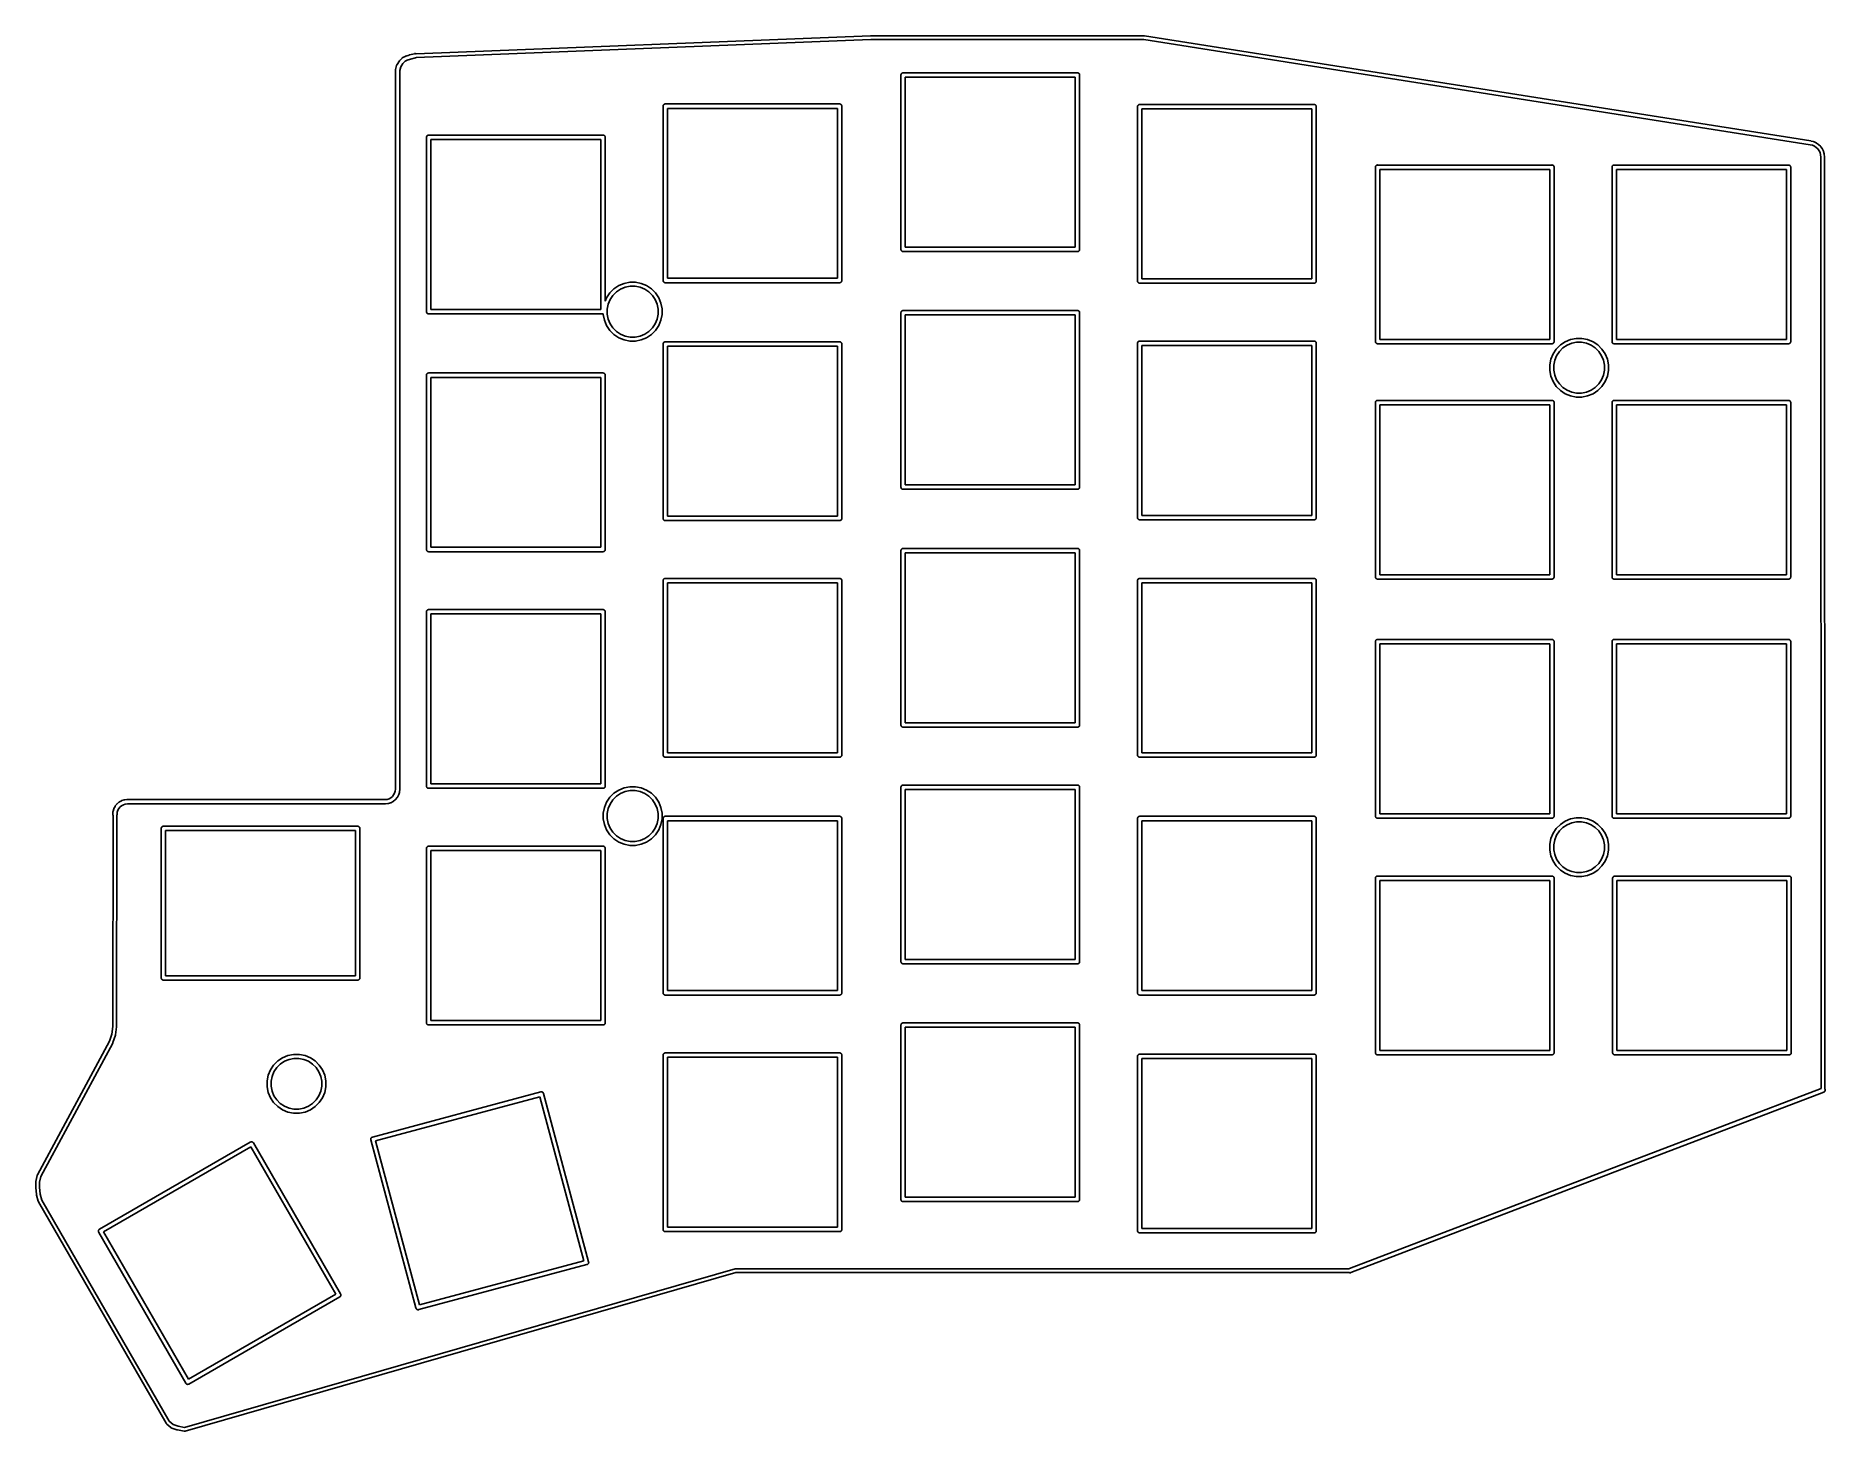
# Model space of a CAD drawing. Extents: x 3.23 to 8.89, y -5.78 to -1.37.
import ezdxf

# ---------------------------------------------------------------- set-up
doc = ezdxf.new("R2010")
doc.units = 0
doc.header["$MEASUREMENT"] = 0
doc.layers.add('BLACK', color=7, linetype='CONTINUOUS')

msp = doc.modelspace()

# ---------------------------------------------------------------- linework, layer by layer
at = {"layer": 'BLACK', "linetype": 'CONTINUOUS'}
for p, q in [((4.43317, -1.42905), (5.87028, -1.37192)), ((5.87088, -1.38372), (4.43365, -1.44085)), ((5.87028, -1.37192), (5.87038, -1.3719)), ((5.87038, -1.3719), (5.87076, -1.37191)), ((5.87076, -1.37191), (5.87114, -1.3719)), ((6.73447, -1.38372), (5.87088, -1.38372)), ((5.87114, -1.3719), (5.87116, -1.37191)), ((5.87116, -1.37191), (6.73455, -1.37191)), ((8.84103, -1.71609), (6.73447, -1.38372)), ((6.73455, -1.37191), (6.7346, -1.37191)), ((6.7346, -1.37191), (6.73485, -1.37188)), ((6.73485, -1.37188), (6.73507, -1.3719)), ((6.73507, -1.3719), (6.73513, -1.3719)), ((6.73513, -1.3719), (6.73529, -1.37191)), ((6.73529, -1.37191), (6.73529, -1.37191)), ((6.73529, -1.37191), (6.73538, -1.37192)), ((6.73538, -1.37192), (6.73548, -1.37193)), ((6.73548, -1.37193), (6.73558, -1.37194)), ((6.73558, -1.37194), (6.7356, -1.37194)), ((6.7356, -1.37194), (6.73567, -1.37195)), ((6.73567, -1.37195), (6.73581, -1.37196)), ((6.73581, -1.37196), (6.73584, -1.37197)), ((6.73584, -1.37197), (6.73605, -1.37198)), ((6.73605, -1.37198), (6.73622, -1.37203)), ((6.73622, -1.37203), (6.73639, -1.37206)), ((6.73639, -1.37206), (6.7364, -1.37207)), ((6.7364, -1.37207), (8.84287, -1.70442)), ((4.36811, -1.47814), (4.37184, -1.4653)), ((4.37184, -1.46525), (4.37195, -1.46488)), ((4.37184, -1.4653), (4.37184, -1.46525)), ((4.37195, -1.46488), (4.37196, -1.46486)), ((4.37196, -1.46485), (4.372, -1.46471)), ((4.37196, -1.46486), (4.37196, -1.46485)), ((4.372, -1.46471), (4.37201, -1.46463)), ((4.37201, -1.46463), (4.37209, -1.46438)), ((4.37209, -1.46438), (4.37211, -1.46432)), ((4.37211, -1.46432), (4.37215, -1.4642)), ((4.37215, -1.4642), (4.37225, -1.46389)), ((4.37225, -1.46389), (4.37228, -1.46383)), ((4.37228, -1.46383), (4.3723, -1.46377)), ((4.3723, -1.46377), (4.37244, -1.46355)), ((4.37244, -1.46355), (4.37256, -1.46327)), ((4.37256, -1.46327), (4.37258, -1.46324)), ((4.37258, -1.46324), (4.37259, -1.46322)), ((4.37259, -1.46322), (4.37271, -1.46303)), ((4.37271, -1.46303), (4.37276, -1.46294)), ((4.37276, -1.46294), (4.37292, -1.46272)), ((4.37292, -1.46272), (4.37302, -1.46253)), ((4.37302, -1.46253), (4.37315, -1.46238)), ((4.37315, -1.46238), (4.38046, -1.45145)), ((4.38046, -1.45145), (4.38054, -1.45127)), ((4.38054, -1.45127), (4.38055, -1.45126)), ((4.38055, -1.45124), (4.38076, -1.45093)), ((4.38055, -1.45126), (4.38055, -1.45124)), ((4.38076, -1.45093), (4.38097, -1.45063)), ((4.38097, -1.45063), (4.38111, -1.45048)), ((4.38111, -1.45048), (4.38116, -1.45042)), ((4.38116, -1.45042), (4.38122, -1.45035)), ((4.38122, -1.45035), (4.38128, -1.45028)), ((4.38128, -1.45028), (4.38134, -1.45022)), ((4.38134, -1.45022), (4.38139, -1.45014)), ((4.38139, -1.45014), (4.3816, -1.44994)), ((4.38496, -1.46953), (4.38159, -1.48115)), ((4.3816, -1.44994), (4.38166, -1.44988)), ((4.38166, -1.44988), (4.38174, -1.44981)), ((4.38174, -1.44981), (4.38181, -1.44974)), ((4.38181, -1.44974), (4.38188, -1.44968)), ((4.38188, -1.44968), (4.38192, -1.44964)), ((4.38192, -1.44964), (4.38925, -1.44228)), ((4.39185, -1.45917), (4.38496, -1.46953)), ((4.38925, -1.44228), (4.38932, -1.4422)), ((4.38932, -1.4422), (4.38938, -1.44215)), ((4.38938, -1.44215), (4.38942, -1.44211)), ((4.38942, -1.44211), (4.38943, -1.4421)), ((4.38942, -1.44211), (4.38942, -1.44211)), ((4.38943, -1.4421), (4.38944, -1.44209)), ((4.38944, -1.44209), (4.38947, -1.44207)), ((4.38947, -1.44207), (4.38951, -1.44203)), ((4.38951, -1.44203), (4.38962, -1.4419)), ((4.38962, -1.4419), (4.38979, -1.44176)), ((4.38979, -1.44176), (4.3898, -1.44174)), ((4.3898, -1.44174), (4.38994, -1.44163)), ((4.38994, -1.44163), (4.39002, -1.44156)), ((4.39002, -1.44156), (4.39005, -1.44153)), ((4.39005, -1.44153), (4.39009, -1.4415)), ((4.39009, -1.4415), (4.3901, -1.4415)), ((4.3901, -1.4415), (4.39018, -1.44141)), ((4.39018, -1.44141), (4.39049, -1.4412)), ((4.39049, -1.4412), (4.3908, -1.44098)), ((4.3908, -1.44098), (4.39095, -1.44092)), ((4.39095, -1.44092), (4.39106, -1.44087)), ((4.39095, -1.44092), (4.39095, -1.44092)), ((4.39106, -1.44087), (4.39116, -1.44081)), ((4.39116, -1.44081), (4.39121, -1.44079)), ((4.39121, -1.44079), (4.39123, -1.44078)), ((4.39123, -1.44078), (4.39139, -1.44067)), ((4.39139, -1.44067), (4.39165, -1.44057)), ((4.39165, -1.44057), (4.39181, -1.44049)), ((4.39181, -1.44049), (4.39879, -1.437)), ((4.39844, -1.45257), (4.39185, -1.45917)), ((4.40491, -1.44936), (4.39844, -1.45257)), ((4.39879, -1.437), (4.39892, -1.43693)), ((4.39879, -1.437), (4.39879, -1.437)), ((4.39892, -1.43693), (4.39898, -1.4369)), ((4.39898, -1.4369), (4.39909, -1.43685)), ((4.39909, -1.43685), (4.3991, -1.43684)), ((4.3991, -1.43684), (4.39918, -1.4368)), ((4.39918, -1.4368), (4.39921, -1.43679)), ((4.39921, -1.43679), (4.39922, -1.43678)), ((4.39922, -1.43678), (4.39931, -1.43674)), ((4.39931, -1.43674), (4.39934, -1.43672)), ((4.39934, -1.43672), (4.39945, -1.43668)), ((4.39945, -1.43668), (4.39978, -1.43652)), ((4.39978, -1.43652), (4.39993, -1.43648)), ((4.39993, -1.43648), (4.40013, -1.43639)), ((4.40013, -1.43639), (4.40041, -1.43632)), ((4.40041, -1.43632), (4.40068, -1.43623)), ((4.40068, -1.43623), (4.4007, -1.43623)), ((4.4007, -1.43623), (4.41157, -1.43261)), ((4.416, -1.44566), (4.40491, -1.44936)), ((4.41157, -1.43261), (4.41168, -1.43255)), ((4.41168, -1.43255), (4.41192, -1.43248)), ((4.41192, -1.43248), (4.41216, -1.43239)), ((4.41216, -1.43239), (4.41248, -1.43233)), ((4.41248, -1.43233), (4.41253, -1.43232)), ((4.41253, -1.43232), (4.4279, -1.42847)), ((4.4313, -1.44183), (4.416, -1.44566)), ((4.4279, -1.42847), (4.42826, -1.42838)), ((4.4279, -1.42847), (4.4279, -1.42847)), ((4.42826, -1.42838), (4.42845, -1.42833)), ((4.42845, -1.42833), (4.42846, -1.42833)), ((4.42846, -1.42833), (4.42847, -1.42833)), ((4.42847, -1.42833), (4.42866, -1.4283)), ((4.42866, -1.4283), (4.42891, -1.42826)), ((4.42891, -1.42826), (4.42909, -1.42822)), ((4.42909, -1.42822), (4.42948, -1.4282)), ((4.42948, -1.4282), (4.42986, -1.42818)), ((4.42986, -1.42818), (4.43006, -1.42821)), ((4.43006, -1.42821), (4.43027, -1.42822)), ((4.43027, -1.42822), (4.43047, -1.42822)), ((4.43047, -1.42822), (4.43085, -1.42827)), ((4.43085, -1.42827), (4.43123, -1.42833)), ((4.43123, -1.42833), (4.43141, -1.4284)), ((4.43134, -1.44183), (4.4313, -1.44183)), ((4.43167, -1.44174), (4.43134, -1.44183)), ((4.43141, -1.4284), (4.43154, -1.42843)), ((4.43154, -1.42843), (4.43169, -1.42845)), ((4.43182, -1.4417), (4.43167, -1.44174)), ((4.43169, -1.42845), (4.43192, -1.42853)), ((4.43186, -1.44169), (4.43182, -1.4417)), ((4.4319, -1.44168), (4.43186, -1.44169)), ((4.43204, -1.44162), (4.4319, -1.44168)), ((4.43192, -1.42853), (4.43197, -1.42854)), ((4.43197, -1.42854), (4.4321, -1.42859)), ((4.43226, -1.44155), (4.43204, -1.44162)), ((4.4321, -1.42859), (4.43224, -1.42864)), ((4.43224, -1.42864), (4.43228, -1.42866)), ((4.43235, -1.44153), (4.43226, -1.44155)), ((4.43228, -1.42866), (4.43251, -1.42874)), ((4.43259, -1.44142), (4.43235, -1.44153)), ((4.43251, -1.42874), (4.43264, -1.42882)), ((4.43265, -1.44139), (4.43259, -1.44142)), ((4.43264, -1.42882), (4.43281, -1.4289)), ((4.43276, -1.44134), (4.43265, -1.44139)), ((4.43288, -1.44129), (4.43276, -1.44134)), ((4.43281, -1.4289), (4.43302, -1.42897)), ((4.43294, -1.44125), (4.43288, -1.44129)), ((4.43317, -1.44113), (4.43294, -1.44125)), ((4.43302, -1.42897), (4.43317, -1.42905)), ((4.43327, -1.44106), (4.43317, -1.44113)), ((4.43342, -1.44097), (4.43327, -1.44106)), ((4.43363, -1.44087), (4.43342, -1.44097)), ((4.43365, -1.44085), (4.43363, -1.44087)), ((4.36779, -1.47975), (4.36783, -1.47945)), ((4.36781, -1.48003), (4.36779, -1.47975)), ((4.36781, -1.48039), (4.36781, -1.48003)), ((4.36781, -3.75366), (4.36781, -1.48039)), ((4.36781, -1.48039), (4.36781, -1.48039)), ((4.36783, -1.47945), (4.36785, -1.47932)), ((4.36785, -1.4792), (4.36789, -1.47901)), ((4.36785, -1.47932), (4.36785, -1.4792)), ((4.36789, -1.47901), (4.3679, -1.47883)), ((4.3679, -1.47883), (4.36796, -1.47863)), ((4.36796, -1.47863), (4.36802, -1.47845)), ((4.36796, -1.47863), (4.36796, -1.47863)), ((4.36802, -1.47845), (4.36811, -1.47814)), ((4.38159, -1.48115), (4.38159, -3.75409)), ((5.96623, -1.49573), (5.96625, -1.4956)), ((5.96623, -1.49579), (5.96623, -1.49573)), ((5.96623, -1.49585), (5.96623, -1.49579)), ((5.96623, -1.49598), (5.96623, -1.49585)), ((5.96623, -1.49626), (5.96623, -1.49598)), ((5.96623, -2.04677), (5.96623, -1.49626)), ((5.96623, -1.49626), (5.96623, -1.49626)), ((5.96625, -1.4956), (5.96627, -1.49525)), ((5.96627, -1.49503), (5.96633, -1.49467)), ((5.96627, -1.49525), (5.96627, -1.49503)), ((5.96633, -1.49467), (5.96639, -1.49431)), ((5.96639, -1.49431), (5.96647, -1.49411)), ((5.96647, -1.49411), (5.96654, -1.49387)), ((5.96654, -1.49387), (5.96658, -1.49364)), ((5.96658, -1.49364), (5.96672, -1.49332)), ((5.96672, -1.49332), (5.96684, -1.49299)), ((5.96684, -1.49299), (5.96697, -1.4928)), ((5.96697, -1.4928), (5.96711, -1.49253)), ((5.96711, -1.49253), (5.96722, -1.4923)), ((5.96722, -1.4923), (5.9674, -1.49203)), ((5.9674, -1.49203), (5.96758, -1.49177)), ((5.96758, -1.49177), (5.96777, -1.49158)), ((5.96777, -1.49158), (5.96788, -1.49145)), ((5.96788, -1.49145), (5.96793, -1.49138)), ((5.96793, -1.49138), (5.96813, -1.49116)), ((5.96813, -1.49116), (5.9682, -1.49109)), ((5.9682, -1.49109), (5.96827, -1.49102)), ((5.96827, -1.49102), (5.96833, -1.49096)), ((5.96833, -1.49096), (5.96841, -1.49089)), ((5.96841, -1.49089), (5.96863, -1.49069)), ((5.96863, -1.49069), (5.9687, -1.49064)), ((5.9687, -1.49064), (5.9688, -1.49056)), ((5.9688, -1.49056), (5.96897, -1.49039)), ((5.96897, -1.49039), (5.96925, -1.4902)), ((5.96925, -1.4902), (5.96953, -1.49001)), ((5.96953, -1.49001), (5.96975, -1.48991)), ((5.96975, -1.48991), (5.96995, -1.4898)), ((5.96995, -1.4898), (5.9701, -1.4897)), ((5.9701, -1.4897), (5.97029, -1.48962)), ((5.97029, -1.48962), (5.97031, -1.48962)), ((5.97031, -1.48962), (5.97047, -1.48955)), ((5.97047, -1.48955), (5.97064, -1.48948)), ((5.97064, -1.48948), (5.97065, -1.48947)), ((5.97065, -1.48947), (5.97084, -1.4894)), ((5.97084, -1.4894), (5.97102, -1.48936)), ((5.97102, -1.48936), (5.97119, -1.48931)), ((5.97119, -1.48931), (5.97138, -1.48923)), ((5.97138, -1.48923), (5.97175, -1.48916)), ((5.97175, -1.48916), (5.97213, -1.48908)), ((5.97213, -1.48908), (5.97233, -1.48908)), ((5.97233, -1.48908), (5.97254, -1.48906)), ((5.97254, -1.48906), (5.97274, -1.48902)), ((5.97274, -1.48902), (5.97312, -1.48902)), ((5.97312, -1.48902), (5.9735, -1.48902)), ((5.9735, -1.48902), (5.97359, -1.48904)), ((5.97359, -1.48904), (6.52384, -1.48904)), ((5.98001, -1.50281), (5.98001, -2.04022)), ((6.51741, -1.50281), (5.98001, -1.50281)), ((6.51741, -2.04022), (6.51741, -1.50281)), ((6.52384, -1.48904), (6.52392, -1.48902)), ((6.52392, -1.48902), (6.5243, -1.48902)), ((6.5243, -1.48902), (6.52468, -1.48902)), ((6.52468, -1.48902), (6.52488, -1.48906)), ((6.52488, -1.48906), (6.5251, -1.48908)), ((6.5251, -1.48908), (6.5253, -1.48908)), ((6.5253, -1.48908), (6.52568, -1.48916)), ((6.52568, -1.48916), (6.52605, -1.48923)), ((6.52605, -1.48923), (6.52623, -1.48931)), ((6.52623, -1.48931), (6.5264, -1.48936)), ((6.5264, -1.48936), (6.52658, -1.4894)), ((6.52658, -1.4894), (6.52677, -1.48947)), ((6.52677, -1.48947), (6.52679, -1.48948)), ((6.52679, -1.48948), (6.52696, -1.48955)), ((6.52696, -1.48955), (6.52712, -1.48962)), ((6.52712, -1.48962), (6.52713, -1.48962)), ((6.52713, -1.48962), (6.52732, -1.4897)), ((6.52732, -1.4897), (6.52747, -1.4898)), ((6.52747, -1.4898), (6.52767, -1.48991)), ((6.52767, -1.48991), (6.52789, -1.49001)), ((6.52789, -1.49001), (6.52817, -1.4902)), ((6.52817, -1.4902), (6.52846, -1.49039)), ((6.52846, -1.49039), (6.52863, -1.49056)), ((6.52863, -1.49056), (6.52872, -1.49064)), ((6.52872, -1.49064), (6.5288, -1.49069)), ((6.5288, -1.49069), (6.52901, -1.49089)), ((6.52901, -1.49089), (6.52909, -1.49096)), ((6.52909, -1.49096), (6.52916, -1.49102)), ((6.52916, -1.49102), (6.52922, -1.49109)), ((6.52922, -1.49109), (6.52929, -1.49116)), ((6.52929, -1.49116), (6.5295, -1.49138)), ((6.5295, -1.49138), (6.52955, -1.49145)), ((6.52955, -1.49145), (6.52966, -1.49158)), ((6.52966, -1.49158), (6.52984, -1.49177)), ((6.52984, -1.49177), (6.53002, -1.49204)), ((6.53002, -1.49204), (6.53021, -1.4923)), ((6.53021, -1.4923), (6.53032, -1.49253)), ((6.53032, -1.49253), (6.53046, -1.4928)), ((6.53046, -1.4928), (6.53058, -1.49299)), ((6.53058, -1.49299), (6.53071, -1.49332)), ((6.53071, -1.49332), (6.53084, -1.49364)), ((6.53084, -1.49364), (6.53089, -1.49387)), ((6.53089, -1.49387), (6.53096, -1.49411)), ((6.53096, -1.49411), (6.53104, -1.49431)), ((6.53104, -1.49431), (6.5311, -1.49467)), ((6.5311, -1.49467), (6.53116, -1.49503)), ((6.53116, -1.49503), (6.53116, -1.49525)), ((6.53116, -1.49525), (6.53118, -1.4956)), ((6.53118, -1.4956), (6.53119, -1.49573)), ((6.53119, -1.49573), (6.53119, -1.49579)), ((6.53119, -1.49579), (6.5312, -1.49585)), ((6.5312, -1.49585), (6.53119, -1.49598)), ((6.53119, -1.49598), (6.53119, -2.04705)), ((5.21426, -1.59416), (5.21428, -1.59402)), ((5.21426, -1.59422), (5.21426, -1.59416)), ((5.21426, -1.59428), (5.21426, -1.59422)), ((5.21426, -1.59441), (5.21426, -1.59428)), ((5.21426, -1.59469), (5.21426, -1.59441)), ((5.21426, -2.14519), (5.21426, -1.59469)), ((5.21426, -1.59469), (5.21426, -1.59469)), ((5.21428, -1.59402), (5.2143, -1.59367)), ((5.2143, -1.59345), (5.21436, -1.5931)), ((5.2143, -1.59367), (5.2143, -1.59345)), ((5.21436, -1.5931), (5.21442, -1.59274)), ((5.21442, -1.59274), (5.2145, -1.59253)), ((5.2145, -1.59253), (5.21457, -1.59229)), ((5.21457, -1.59229), (5.21461, -1.59207)), ((5.21461, -1.59207), (5.21475, -1.59174)), ((5.21475, -1.59174), (5.21488, -1.59141)), ((5.21488, -1.59141), (5.215, -1.59122)), ((5.215, -1.59122), (5.21514, -1.59096)), ((5.21514, -1.59096), (5.21525, -1.59072)), ((5.21525, -1.59072), (5.21544, -1.59046)), ((5.21544, -1.59046), (5.21561, -1.59019)), ((5.21561, -1.59019), (5.2158, -1.59001)), ((5.2158, -1.59001), (5.21591, -1.58988)), ((5.21591, -1.58988), (5.21596, -1.5898)), ((5.21596, -1.5898), (5.21617, -1.58959)), ((5.21617, -1.58959), (5.21623, -1.58951)), ((5.21623, -1.58951), (5.2163, -1.58945)), ((5.2163, -1.58945), (5.21636, -1.58938)), ((5.21636, -1.58938), (5.21644, -1.58932)), ((5.21644, -1.58932), (5.21666, -1.58911)), ((5.21666, -1.58911), (5.21674, -1.58907)), ((5.21674, -1.58907), (5.21683, -1.58898)), ((5.21683, -1.58898), (5.217, -1.58882)), ((5.217, -1.58882), (5.21728, -1.58863)), ((5.21728, -1.58863), (5.21757, -1.58843)), ((5.21757, -1.58843), (5.21778, -1.58834)), ((5.21778, -1.58834), (5.21798, -1.58823)), ((5.21798, -1.58823), (5.21813, -1.58813)), ((5.21813, -1.58813), (5.21833, -1.58805)), ((5.21833, -1.58805), (5.21834, -1.58804)), ((5.21834, -1.58804), (5.2185, -1.58797)), ((5.2185, -1.58797), (5.21867, -1.5879)), ((5.21867, -1.5879), (5.21868, -1.5879)), ((5.21868, -1.5879), (5.21887, -1.58782)), ((5.21887, -1.58782), (5.21905, -1.58779)), ((5.21905, -1.58779), (5.21923, -1.58773)), ((5.21923, -1.58773), (5.21941, -1.58766)), ((5.21941, -1.58766), (5.21978, -1.58758)), ((5.21978, -1.58758), (5.22016, -1.58751)), ((5.22016, -1.58751), (5.22036, -1.5875)), ((5.22036, -1.5875), (5.22058, -1.58748)), ((5.22058, -1.58748), (5.22077, -1.58744)), ((5.22077, -1.58744), (5.22115, -1.58744)), ((5.22115, -1.58744), (5.22154, -1.58744)), ((5.22154, -1.58744), (5.22162, -1.58746)), ((5.22162, -1.58746), (5.77187, -1.58746)), ((5.22804, -1.60124), (5.22804, -2.13864)), ((5.76544, -1.60124), (5.22804, -1.60124)), ((5.76544, -2.13864), (5.76544, -1.60124)), ((5.77187, -1.58746), (5.77195, -1.58744)), ((5.77195, -1.58744), (5.77233, -1.58744)), ((5.77233, -1.58744), (5.77272, -1.58744)), ((5.77272, -1.58744), (5.77291, -1.58748)), ((5.77291, -1.58748), (5.77313, -1.5875)), ((5.77313, -1.5875), (5.77333, -1.58751)), ((5.77333, -1.58751), (5.77371, -1.58758)), ((5.77371, -1.58758), (5.77408, -1.58766)), ((5.77408, -1.58766), (5.77426, -1.58773)), ((5.77426, -1.58773), (5.77444, -1.58779)), ((5.77444, -1.58779), (5.77461, -1.58782)), ((5.77461, -1.58782), (5.7748, -1.5879)), ((5.7748, -1.5879), (5.77482, -1.5879)), ((5.77482, -1.5879), (5.77499, -1.58797)), ((5.77499, -1.58797), (5.77515, -1.58804)), ((5.77515, -1.58804), (5.77516, -1.58805)), ((5.77516, -1.58805), (5.77535, -1.58813)), ((5.77535, -1.58813), (5.7755, -1.58823)), ((5.7755, -1.58823), (5.7757, -1.58834)), ((5.7757, -1.58834), (5.77592, -1.58843)), ((5.77592, -1.58843), (5.7762, -1.58863)), ((5.7762, -1.58863), (5.77649, -1.58882)), ((5.77649, -1.58882), (5.77666, -1.58898)), ((5.77666, -1.58898), (5.77675, -1.58907)), ((5.77675, -1.58907), (5.77683, -1.58911)), ((5.77683, -1.58911), (5.77705, -1.58932)), ((5.77705, -1.58932), (5.77713, -1.58938)), ((5.77713, -1.58938), (5.77719, -1.58945)), ((5.77719, -1.58945), (5.77725, -1.58951)), ((5.77725, -1.58951), (5.77732, -1.58959)), ((5.77732, -1.58959), (5.77753, -1.5898)), ((5.77753, -1.5898), (5.77758, -1.58988)), ((5.77758, -1.58988), (5.77769, -1.59001)), ((5.77769, -1.59001), (5.77787, -1.59019)), ((5.77787, -1.59019), (5.77805, -1.59046)), ((5.77805, -1.59046), (5.77824, -1.59072)), ((5.77824, -1.59072), (5.77835, -1.59096)), ((5.77835, -1.59096), (5.77849, -1.59122)), ((5.77849, -1.59122), (5.77861, -1.59142)), ((5.77861, -1.59142), (5.77874, -1.59174)), ((5.77874, -1.59174), (5.77888, -1.59207)), ((5.77888, -1.59207), (5.77892, -1.59229)), ((5.77892, -1.59229), (5.77899, -1.59253)), ((5.77899, -1.59253), (5.77907, -1.59274)), ((5.77907, -1.59274), (5.77913, -1.5931)), ((5.77913, -1.5931), (5.77919, -1.59346)), ((5.77919, -1.59346), (5.77919, -1.59367)), ((5.77919, -1.59367), (5.77921, -1.59402)), ((5.77921, -1.59402), (5.77922, -1.59416)), ((5.77922, -1.59416), (5.77922, -1.59422)), ((5.77922, -1.59422), (5.77923, -1.59428)), ((5.77923, -1.59428), (5.77922, -1.59441)), ((5.77922, -1.59441), (5.77922, -2.14547)), ((6.71426, -1.59573), (6.71428, -1.5956)), ((6.71426, -1.59579), (6.71426, -1.59573)), ((6.71426, -1.59585), (6.71426, -1.59579)), ((6.71426, -1.59598), (6.71426, -1.59585)), ((6.71426, -1.59626), (6.71426, -1.59598)), ((6.71426, -2.14677), (6.71426, -1.59626)), ((6.71426, -1.59626), (6.71426, -1.59626)), ((6.71428, -1.5956), (6.7143, -1.59525)), ((6.7143, -1.59503), (6.71436, -1.59467)), ((6.7143, -1.59525), (6.7143, -1.59503)), ((6.71436, -1.59467), (6.71442, -1.59431)), ((6.71442, -1.59431), (6.7145, -1.59411)), ((6.7145, -1.59411), (6.71457, -1.59387)), ((6.71457, -1.59387), (6.71461, -1.59364)), ((6.71461, -1.59364), (6.71475, -1.59332)), ((6.71475, -1.59332), (6.71488, -1.59299)), ((6.71488, -1.59299), (6.715, -1.5928)), ((6.715, -1.5928), (6.71514, -1.59253)), ((6.71514, -1.59253), (6.71525, -1.5923)), ((6.71525, -1.5923), (6.71544, -1.59203)), ((6.71544, -1.59203), (6.71561, -1.59177)), ((6.71561, -1.59177), (6.7158, -1.59158)), ((6.7158, -1.59158), (6.71591, -1.59145)), ((6.71591, -1.59145), (6.71596, -1.59138)), ((6.71596, -1.59138), (6.71617, -1.59116)), ((6.71617, -1.59116), (6.71623, -1.59109)), ((6.71623, -1.59109), (6.7163, -1.59102)), ((6.7163, -1.59102), (6.71636, -1.59096)), ((6.71636, -1.59096), (6.71644, -1.59089)), ((6.71644, -1.59089), (6.71666, -1.59069)), ((6.71666, -1.59069), (6.71674, -1.59064)), ((6.71674, -1.59064), (6.71683, -1.59056)), ((6.71683, -1.59056), (6.717, -1.59039)), ((6.717, -1.59039), (6.71728, -1.5902)), ((6.71728, -1.5902), (6.71757, -1.59001)), ((6.71757, -1.59001), (6.71778, -1.58991)), ((6.71778, -1.58991), (6.71798, -1.5898)), ((6.71798, -1.5898), (6.71813, -1.5897)), ((6.71813, -1.5897), (6.71833, -1.58962)), ((6.71833, -1.58962), (6.71834, -1.58962)), ((6.71834, -1.58962), (6.7185, -1.58955)), ((6.7185, -1.58955), (6.71867, -1.58948)), ((6.71867, -1.58948), (6.71868, -1.58947)), ((6.71868, -1.58947), (6.71887, -1.5894)), ((6.71887, -1.5894), (6.71905, -1.58936)), ((6.71905, -1.58936), (6.71923, -1.58931)), ((6.71923, -1.58931), (6.71941, -1.58923)), ((6.71941, -1.58923), (6.71978, -1.58916)), ((6.71978, -1.58916), (6.72016, -1.58908)), ((6.72016, -1.58908), (6.72036, -1.58908)), ((6.72036, -1.58908), (6.72058, -1.58906)), ((6.72058, -1.58906), (6.72077, -1.58902)), ((6.72077, -1.58902), (6.72115, -1.58902)), ((6.72115, -1.58902), (6.72154, -1.58902)), ((6.72154, -1.58902), (6.72162, -1.58904)), ((6.72162, -1.58904), (7.27187, -1.58904)), ((6.72804, -1.60281), (6.72804, -2.14022)), ((7.26544, -1.60281), (6.72804, -1.60281)), ((7.26544, -2.14022), (7.26544, -1.60281)), ((7.27187, -1.58904), (7.27195, -1.58902)), ((7.27195, -1.58902), (7.27233, -1.58902)), ((7.27233, -1.58902), (7.27272, -1.58902)), ((7.27272, -1.58902), (7.27291, -1.58906)), ((7.27291, -1.58906), (7.27313, -1.58908)), ((7.27313, -1.58908), (7.27333, -1.58908)), ((7.27333, -1.58908), (7.27371, -1.58916)), ((7.27371, -1.58916), (7.27408, -1.58923)), ((7.27408, -1.58923), (7.27426, -1.58931)), ((7.27426, -1.58931), (7.27444, -1.58936)), ((7.27444, -1.58936), (7.27461, -1.5894)), ((7.27461, -1.5894), (7.2748, -1.58947)), ((7.2748, -1.58947), (7.27482, -1.58948)), ((7.27482, -1.58948), (7.27499, -1.58955)), ((7.27499, -1.58955), (7.27515, -1.58962)), ((7.27515, -1.58962), (7.27516, -1.58962)), ((7.27516, -1.58962), (7.27535, -1.5897)), ((7.27535, -1.5897), (7.2755, -1.5898)), ((7.2755, -1.5898), (7.2757, -1.58991)), ((7.2757, -1.58991), (7.27592, -1.59001)), ((7.27592, -1.59001), (7.2762, -1.5902)), ((7.2762, -1.5902), (7.27649, -1.59039)), ((7.27649, -1.59039), (7.27666, -1.59056)), ((7.27666, -1.59056), (7.27675, -1.59064)), ((7.27675, -1.59064), (7.27683, -1.59069)), ((7.27683, -1.59069), (7.27705, -1.59089)), ((7.27705, -1.59089), (7.27713, -1.59096)), ((7.27713, -1.59096), (7.27719, -1.59102)), ((7.27719, -1.59102), (7.27725, -1.59109)), ((7.27725, -1.59109), (7.27732, -1.59116)), ((7.27732, -1.59116), (7.27753, -1.59138)), ((7.27753, -1.59138), (7.27758, -1.59145)), ((7.27758, -1.59145), (7.27769, -1.59158)), ((7.27769, -1.59158), (7.27787, -1.59177)), ((7.27787, -1.59177), (7.27805, -1.59203)), ((7.27805, -1.59203), (7.27824, -1.5923)), ((7.27824, -1.5923), (7.27835, -1.59253)), ((7.27835, -1.59253), (7.27849, -1.5928)), ((7.27849, -1.5928), (7.27861, -1.59299)), ((7.27861, -1.59299), (7.27874, -1.59332)), ((7.27874, -1.59332), (7.27888, -1.59364)), ((7.27888, -1.59364), (7.27892, -1.59387)), ((7.27892, -1.59387), (7.27899, -1.59411)), ((7.27899, -1.59411), (7.27907, -1.59431)), ((7.27907, -1.59431), (7.27913, -1.59467)), ((7.27913, -1.59467), (7.27919, -1.59503)), ((7.27919, -1.59503), (7.27919, -1.59525)), ((7.27919, -1.59525), (7.27921, -1.5956)), ((7.27921, -1.5956), (7.27922, -1.59573)), ((7.27922, -1.59573), (7.27922, -1.59579)), ((7.27922, -1.59579), (7.27923, -1.59585)), ((7.27923, -1.59585), (7.27922, -1.59598)), ((7.27922, -1.59598), (7.27922, -2.14705)), ((4.46623, -1.69258), (4.46625, -1.69245)), ((4.46623, -1.69264), (4.46623, -1.69258)), ((4.46623, -1.6927), (4.46623, -1.69264)), ((4.46623, -1.69283), (4.46623, -1.6927)), ((4.46623, -1.69311), (4.46623, -1.69283)), ((4.46623, -2.24362), (4.46623, -1.69311)), ((4.46623, -1.69311), (4.46623, -1.69311)), ((4.46625, -1.69245), (4.46627, -1.6921)), ((4.46627, -1.69188), (4.46633, -1.69152)), ((4.46627, -1.6921), (4.46627, -1.69188)), ((4.46633, -1.69152), (4.46639, -1.69116)), ((4.46639, -1.69116), (4.46647, -1.69096)), ((4.46647, -1.69096), (4.46654, -1.69072)), ((4.46654, -1.69072), (4.46658, -1.69049)), ((4.46658, -1.69049), (4.46672, -1.69017)), ((4.46672, -1.69017), (4.46684, -1.68984)), ((4.46684, -1.68984), (4.46697, -1.68965)), ((4.46697, -1.68965), (4.46711, -1.68938)), ((4.46711, -1.68938), (4.46722, -1.68915)), ((4.46722, -1.68915), (4.4674, -1.68889)), ((4.4674, -1.68889), (4.46758, -1.68862)), ((4.46758, -1.68862), (4.46777, -1.68843)), ((4.46777, -1.68843), (4.46788, -1.6883)), ((4.46788, -1.6883), (4.46793, -1.68823)), ((4.46793, -1.68823), (4.46813, -1.68801)), ((4.46813, -1.68801), (4.4682, -1.68794)), ((4.4682, -1.68794), (4.46827, -1.68787)), ((4.46827, -1.68787), (4.46833, -1.68781)), ((4.46833, -1.68781), (4.46841, -1.68774)), ((4.46841, -1.68774), (4.46863, -1.68754)), ((4.46863, -1.68754), (4.4687, -1.68749)), ((4.4687, -1.68749), (4.4688, -1.68741)), ((4.4688, -1.68741), (4.46897, -1.68724)), ((4.46897, -1.68724), (4.46925, -1.68705)), ((4.46925, -1.68705), (4.46953, -1.68686)), ((4.46953, -1.68686), (4.46975, -1.68676)), ((4.46975, -1.68676), (4.46995, -1.68665)), ((4.46995, -1.68665), (4.4701, -1.68655)), ((4.4701, -1.68655), (4.47029, -1.68647)), ((4.47029, -1.68647), (4.47031, -1.68647)), ((4.47031, -1.68647), (4.47047, -1.6864)), ((4.47047, -1.6864), (4.47064, -1.68633)), ((4.47064, -1.68633), (4.47065, -1.68632)), ((4.47065, -1.68632), (4.47084, -1.68625)), ((4.47084, -1.68625), (4.47102, -1.68621)), ((4.47102, -1.68621), (4.47119, -1.68616)), ((4.47119, -1.68616), (4.47138, -1.68608)), ((4.47138, -1.68608), (4.47175, -1.68601)), ((4.47175, -1.68601), (4.47213, -1.68593)), ((4.47213, -1.68593), (4.47233, -1.68593)), ((4.47233, -1.68593), (4.47254, -1.68591)), ((4.47254, -1.68591), (4.47274, -1.68587)), ((4.47274, -1.68587), (4.47312, -1.68587)), ((4.47312, -1.68587), (4.4735, -1.68587)), ((4.4735, -1.68587), (4.47359, -1.68589)), ((4.47359, -1.68589), (5.02384, -1.68589)), ((5.02384, -1.68589), (5.02392, -1.68587)), ((5.02392, -1.68587), (5.0243, -1.68587)), ((5.0243, -1.68587), (5.02468, -1.68587)), ((5.02468, -1.68587), (5.02488, -1.68591)), ((5.02488, -1.68591), (5.0251, -1.68593)), ((5.0251, -1.68593), (5.02529, -1.68593)), ((5.02529, -1.68593), (5.02567, -1.68601)), ((5.02567, -1.68601), (5.02605, -1.68608)), ((5.02605, -1.68608), (5.02623, -1.68616)), ((5.02623, -1.68616), (5.0264, -1.68621)), ((5.0264, -1.68621), (5.02658, -1.68625)), ((5.02658, -1.68625), (5.02677, -1.68632)), ((5.02677, -1.68632), (5.02679, -1.68633)), ((5.02679, -1.68633), (5.02695, -1.6864)), ((5.02695, -1.6864), (5.02712, -1.68647)), ((5.02712, -1.68647), (5.02713, -1.68647)), ((5.02713, -1.68647), (5.02732, -1.68655)), ((5.02732, -1.68655), (5.02747, -1.68665)), ((5.02747, -1.68665), (5.02767, -1.68676)), ((5.02767, -1.68676), (5.02789, -1.68686)), ((5.02789, -1.68686), (5.02817, -1.68705)), ((5.02817, -1.68705), (5.02846, -1.68724)), ((5.02846, -1.68724), (5.02863, -1.68741)), ((5.02863, -1.68741), (5.02872, -1.68749)), ((5.02872, -1.68749), (5.0288, -1.68754)), ((5.0288, -1.68754), (5.02901, -1.68774)), ((5.02901, -1.68774), (5.02909, -1.68781)), ((5.02909, -1.68781), (5.02916, -1.68787)), ((5.02916, -1.68787), (5.02922, -1.68794)), ((5.02922, -1.68794), (5.02929, -1.68801)), ((5.02929, -1.68801), (5.0295, -1.68823)), ((5.0295, -1.68823), (5.02955, -1.6883)), ((5.02955, -1.6883), (5.02966, -1.68843)), ((5.02966, -1.68843), (5.02984, -1.68862)), ((5.02984, -1.68862), (5.03002, -1.68889)), ((5.03002, -1.68889), (5.03021, -1.68915)), ((5.03021, -1.68915), (5.03032, -1.68938)), ((5.03032, -1.68938), (5.03046, -1.68965)), ((5.03046, -1.68965), (5.03058, -1.68984)), ((5.03058, -1.68984), (5.03071, -1.69017)), ((5.03071, -1.69017), (5.03084, -1.69049)), ((5.03084, -1.69049), (5.03089, -1.69072)), ((5.03089, -1.69072), (5.03096, -1.69096)), ((5.03096, -1.69096), (5.03104, -1.69116)), ((5.03104, -1.69116), (5.0311, -1.69152)), ((5.0311, -1.69152), (5.03116, -1.69188)), ((5.03116, -1.69188), (5.03116, -1.6921)), ((5.03116, -1.6921), (5.03118, -1.69245)), ((5.03118, -1.69245), (5.03119, -1.69258)), ((5.03119, -1.69258), (5.03119, -1.69264)), ((5.03119, -1.69264), (5.0312, -1.6927)), ((5.0312, -1.6927), (5.03119, -1.69283)), ((5.03119, -1.69283), (5.03119, -2.21128)), ((4.48001, -1.69967), (4.48001, -2.23707)), ((5.01741, -1.69967), (4.48001, -1.69967)), ((5.01741, -2.23707), (5.01741, -1.69967)), ((8.84818, -1.71792), (8.84103, -1.71609)), ((8.84287, -1.70442), (8.84295, -1.70442)), ((8.84295, -1.70442), (8.84309, -1.70445)), ((8.84309, -1.70445), (8.8432, -1.70445)), ((8.8432, -1.70445), (8.84331, -1.70448)), ((8.84331, -1.70448), (8.84342, -1.70449)), ((8.84342, -1.70449), (8.84369, -1.70457)), ((8.84369, -1.70457), (8.84377, -1.70459)), ((8.84377, -1.70459), (8.84387, -1.70463)), ((8.84387, -1.70463), (8.85132, -1.70653)), ((8.85452, -1.72082), (8.84818, -1.71792)), ((8.85132, -1.70653), (8.85153, -1.70655)), ((8.85153, -1.70655), (8.85175, -1.70663)), ((8.85175, -1.70663), (8.85181, -1.70664)), ((8.85181, -1.70664), (8.85191, -1.70666)), ((8.85191, -1.70666), (8.85195, -1.70668)), ((8.85195, -1.70668), (8.85198, -1.70669)), ((8.85198, -1.70669), (8.85208, -1.70673)), ((8.85208, -1.70673), (8.85213, -1.70675)), ((8.85213, -1.70675), (8.85216, -1.70677)), ((8.85216, -1.70677), (8.85223, -1.70679)), ((8.85223, -1.70679), (8.85224, -1.70679)), ((8.85224, -1.70679), (8.85243, -1.70685)), ((8.85243, -1.70685), (8.85257, -1.70692)), ((8.85257, -1.70692), (8.85262, -1.70694)), ((8.85262, -1.70694), (8.85268, -1.70697)), ((8.85268, -1.70697), (8.85277, -1.70701)), ((8.85277, -1.70701), (8.8528, -1.70703)), ((8.8528, -1.70703), (8.85299, -1.70711)), ((8.85299, -1.70711), (8.85302, -1.70714)), ((8.85302, -1.70714), (8.85956, -1.71014)), ((8.86016, -1.72472), (8.85452, -1.72082)), ((8.85956, -1.71014), (8.85956, -1.71014)), ((8.85956, -1.71014), (8.8596, -1.71016)), ((8.8596, -1.71016), (8.85983, -1.71023)), ((8.85983, -1.71023), (8.85996, -1.7103)), ((8.85996, -1.7103), (8.86009, -1.71036)), ((8.86009, -1.71036), (8.8602, -1.71043)), ((8.865, -1.72951), (8.86016, -1.72472)), ((8.8602, -1.71043), (8.86023, -1.71044)), ((8.86023, -1.71044), (8.8603, -1.71048)), ((8.8603, -1.71048), (8.86037, -1.71051)), ((8.86037, -1.71051), (8.86047, -1.71058)), ((8.86047, -1.71058), (8.86063, -1.71067)), ((8.86063, -1.71067), (8.86074, -1.71076)), ((8.86074, -1.71076), (8.86086, -1.71083)), ((8.86086, -1.71083), (8.86089, -1.71086)), ((8.86089, -1.71086), (8.86102, -1.71094)), ((8.86102, -1.71094), (8.86105, -1.71097)), ((8.86105, -1.71097), (8.86694, -1.71505)), ((8.86897, -1.73507), (8.865, -1.72951)), ((8.86694, -1.71505), (8.86699, -1.71508)), ((8.86699, -1.71508), (8.86721, -1.71523)), ((8.86721, -1.71523), (8.86733, -1.7153)), ((8.86733, -1.7153), (8.86751, -1.71545)), ((8.86751, -1.71545), (8.8677, -1.71557)), ((8.8677, -1.71557), (8.86778, -1.71565)), ((8.86778, -1.71565), (8.86787, -1.71572)), ((8.86787, -1.71572), (8.86797, -1.71583)), ((8.86797, -1.71583), (8.86816, -1.71599)), ((8.86816, -1.71599), (8.86816, -1.71599)), ((8.86816, -1.71599), (8.86817, -1.71599)), ((8.86817, -1.71599), (8.86837, -1.71624)), ((8.86837, -1.71624), (8.87324, -1.72107)), ((8.8719, -1.74125), (8.86897, -1.73507)), ((8.87376, -1.74796), (8.8719, -1.74125)), ((8.87324, -1.72107), (8.8733, -1.7211)), ((8.8733, -1.7211), (8.87336, -1.72116)), ((8.87336, -1.72116), (8.87342, -1.7212)), ((8.87342, -1.7212), (8.87364, -1.72142)), ((8.87364, -1.72142), (8.87369, -1.72147)), ((8.87369, -1.72147), (8.87375, -1.72153)), ((8.87375, -1.72153), (8.87384, -1.72163)), ((8.87442, -1.75532), (8.87376, -1.74796)), ((8.87384, -1.72163), (8.87387, -1.72166)), ((8.87387, -1.72166), (8.8739, -1.72169)), ((8.8739, -1.72169), (8.87393, -1.72172)), ((8.87393, -1.72172), (8.87396, -1.72176)), ((8.87396, -1.72176), (8.87397, -1.72176)), ((8.87397, -1.72176), (8.87397, -1.72176)), ((8.87397, -1.72176), (8.87408, -1.72191)), ((8.87408, -1.72191), (8.87411, -1.72193)), ((8.87411, -1.72193), (8.87417, -1.72202)), ((8.87417, -1.72202), (8.87436, -1.72225)), ((8.87436, -1.72225), (8.87438, -1.72229)), ((8.87438, -1.72229), (8.87441, -1.72233)), ((8.87441, -1.72233), (8.87445, -1.7224)), ((8.87445, -1.7224), (8.87445, -1.7224)), ((8.87445, -1.7224), (8.87446, -1.72242)), ((8.87446, -1.72242), (8.87459, -1.7226)), ((8.87459, -1.7226), (8.8746, -1.72263)), ((8.8746, -1.72263), (8.8788, -1.72853)), ((8.8788, -1.72853), (8.87901, -1.72878)), ((8.87901, -1.72878), (8.87909, -1.72892)), ((8.87909, -1.72892), (8.87909, -1.72892)), ((8.87909, -1.72892), (8.87913, -1.72901)), ((8.87913, -1.72901), (8.87917, -1.72905)), ((8.87917, -1.72905), (8.87922, -1.72914)), ((8.87922, -1.72914), (8.87927, -1.72922)), ((8.87927, -1.72922), (8.87928, -1.72927)), ((8.87928, -1.72927), (8.87929, -1.72928)), ((8.87929, -1.72928), (8.87942, -1.72949)), ((8.87942, -1.72949), (8.87947, -1.72962)), ((8.87947, -1.72962), (8.87953, -1.72973)), ((8.87953, -1.72973), (8.87961, -1.72998)), ((8.87961, -1.72998), (8.87963, -1.73004)), ((8.87963, -1.73004), (8.88259, -1.73622)), ((8.88259, -1.73622), (8.88262, -1.73626)), ((8.88262, -1.73626), (8.88277, -1.73658)), ((8.88277, -1.73658), (8.88292, -1.73689)), ((8.88292, -1.73689), (8.88294, -1.73693)), ((8.88294, -1.73693), (8.883, -1.73705)), ((8.883, -1.73705), (8.88304, -1.7372)), ((8.88304, -1.7372), (8.88311, -1.73735)), ((8.88311, -1.73735), (8.88315, -1.73753)), ((8.88315, -1.73753), (8.88315, -1.73755)), ((8.88315, -1.73755), (8.88318, -1.73764)), ((8.88318, -1.73764), (8.88322, -1.73779)), ((8.88322, -1.73779), (8.88322, -1.73779)), ((8.88322, -1.73779), (8.88326, -1.73792)), ((8.88326, -1.73792), (8.88327, -1.73802)), ((8.88327, -1.73802), (8.8833, -1.73811)), ((8.8833, -1.73811), (8.8833, -1.73815)), ((8.8833, -1.73815), (8.88515, -1.74479)), ((8.88515, -1.74479), (8.88516, -1.74482)), ((8.88516, -1.74482), (8.88522, -1.74502)), ((8.88522, -1.74502), (8.8853, -1.74521)), ((8.8853, -1.74521), (8.88534, -1.74539)), ((8.88534, -1.74539), (8.88539, -1.74556)), ((8.88539, -1.74556), (8.8854, -1.74567)), ((8.8854, -1.74567), (8.88543, -1.74577)), ((8.88543, -1.74577), (8.88545, -1.74601)), ((8.88545, -1.74601), (8.88549, -1.74626)), ((8.88549, -1.74626), (8.88548, -1.74659)), ((8.88548, -1.74659), (8.88548, -1.74664)), ((8.88548, -1.74664), (8.88621, -1.7545)), ((7.46623, -1.78707), (7.46625, -1.78694)), ((7.46623, -1.78713), (7.46623, -1.78707)), ((7.46623, -1.78719), (7.46623, -1.78713)), ((7.46623, -1.78732), (7.46623, -1.78719)), ((7.46623, -1.7876), (7.46623, -1.78732)), ((7.46623, -2.33811), (7.46623, -1.7876)), ((7.46623, -1.7876), (7.46623, -1.7876)), ((7.46625, -1.78694), (7.46627, -1.78659)), ((7.46627, -1.78637), (7.46633, -1.78601)), ((7.46627, -1.78659), (7.46627, -1.78637)), ((7.46633, -1.78601), (7.46639, -1.78565)), ((7.46639, -1.78565), (7.46647, -1.78545)), ((7.46647, -1.78545), (7.46654, -1.78521)), ((7.46654, -1.78521), (7.46658, -1.78498)), ((7.46658, -1.78498), (7.46672, -1.78466)), ((7.46672, -1.78466), (7.46684, -1.78433)), ((7.46684, -1.78433), (7.46697, -1.78414)), ((7.46697, -1.78414), (7.46711, -1.78387)), ((7.46711, -1.78387), (7.46722, -1.78364)), ((7.46722, -1.78364), (7.4674, -1.78337)), ((7.4674, -1.78337), (7.46758, -1.7831)), ((7.46758, -1.7831), (7.46777, -1.78292)), ((7.46777, -1.78292), (7.46788, -1.78279)), ((7.46788, -1.78279), (7.46793, -1.78272)), ((7.46793, -1.78272), (7.46813, -1.7825)), ((7.46813, -1.7825), (7.4682, -1.78242)), ((7.4682, -1.78242), (7.46827, -1.78236)), ((7.46827, -1.78236), (7.46833, -1.7823)), ((7.46833, -1.7823), (7.46841, -1.78223)), ((7.46841, -1.78223), (7.46863, -1.78203)), ((7.46863, -1.78203), (7.4687, -1.78198)), ((7.4687, -1.78198), (7.4688, -1.7819)), ((7.4688, -1.7819), (7.46897, -1.78173)), ((7.46897, -1.78173), (7.46925, -1.78154)), ((7.46925, -1.78154), (7.46953, -1.78134)), ((7.46953, -1.78134), (7.46975, -1.78125)), ((7.46975, -1.78125), (7.46995, -1.78114)), ((7.46995, -1.78114), (7.4701, -1.78104)), ((7.4701, -1.78104), (7.47029, -1.78096)), ((7.47029, -1.78096), (7.47031, -1.78096)), ((7.47031, -1.78096), (7.47047, -1.78089)), ((7.47047, -1.78089), (7.47064, -1.78082)), ((7.47064, -1.78082), (7.47065, -1.78081)), ((7.47065, -1.78081), (7.47084, -1.78073)), ((7.47084, -1.78073), (7.47102, -1.7807)), ((7.47102, -1.7807), (7.47119, -1.78065)), ((7.47119, -1.78065), (7.47138, -1.78057)), ((7.47138, -1.78057), (7.47175, -1.7805)), ((7.47175, -1.7805), (7.47213, -1.78042)), ((7.47213, -1.78042), (7.47233, -1.78042)), ((7.47233, -1.78042), (7.47254, -1.7804)), ((7.47254, -1.7804), (7.47274, -1.78036)), ((7.47274, -1.78036), (7.47312, -1.78036)), ((7.47312, -1.78036), (7.4735, -1.78036)), ((7.4735, -1.78036), (7.47359, -1.78037)), ((7.47359, -1.78037), (8.02384, -1.78037)), ((7.48001, -1.79415), (7.48001, -2.33156)), ((8.01741, -1.79415), (7.48001, -1.79415)), ((8.01741, -2.33156), (8.01741, -1.79415)), ((8.02384, -1.78037), (8.02392, -1.78036)), ((8.02392, -1.78036), (8.0243, -1.78036)), ((8.0243, -1.78036), (8.02468, -1.78036)), ((8.02468, -1.78036), (8.02488, -1.7804)), ((8.02488, -1.7804), (8.0251, -1.78042)), ((8.0251, -1.78042), (8.0253, -1.78042)), ((8.0253, -1.78042), (8.02568, -1.7805)), ((8.02568, -1.7805), (8.02605, -1.78057)), ((8.02605, -1.78057), (8.02623, -1.78065)), ((8.02623, -1.78065), (8.0264, -1.7807)), ((8.0264, -1.7807), (8.02658, -1.78073)), ((8.02658, -1.78073), (8.02677, -1.78081)), ((8.02677, -1.78081), (8.02679, -1.78082)), ((8.02679, -1.78082), (8.02696, -1.78089)), ((8.02696, -1.78089), (8.02712, -1.78096)), ((8.02712, -1.78096), (8.02713, -1.78096)), ((8.02713, -1.78096), (8.02732, -1.78104)), ((8.02732, -1.78104), (8.02747, -1.78114)), ((8.02747, -1.78114), (8.02767, -1.78125)), ((8.02767, -1.78125), (8.02789, -1.78134)), ((8.02789, -1.78134), (8.02817, -1.78154)), ((8.02817, -1.78154), (8.02846, -1.78173)), ((8.02846, -1.78173), (8.02863, -1.7819)), ((8.02863, -1.7819), (8.02872, -1.78198)), ((8.02872, -1.78198), (8.0288, -1.78203)), ((8.0288, -1.78203), (8.02901, -1.78223)), ((8.02901, -1.78223), (8.02909, -1.7823)), ((8.02909, -1.7823), (8.02916, -1.78236)), ((8.02916, -1.78236), (8.02922, -1.78242)), ((8.02922, -1.78242), (8.02929, -1.7825)), ((8.02929, -1.7825), (8.0295, -1.78272)), ((8.0295, -1.78272), (8.02955, -1.78279)), ((8.02955, -1.78279), (8.02966, -1.78292)), ((8.02966, -1.78292), (8.02984, -1.7831)), ((8.02984, -1.7831), (8.03002, -1.78337)), ((8.03002, -1.78337), (8.03021, -1.78364)), ((8.03021, -1.78364), (8.03032, -1.78387)), ((8.03032, -1.78387), (8.03046, -1.78414)), ((8.03046, -1.78414), (8.03058, -1.78433)), ((8.03058, -1.78433), (8.03071, -1.78466)), ((8.03071, -1.78466), (8.03084, -1.78498)), ((8.03084, -1.78498), (8.03089, -1.78521)), ((8.03089, -1.78521), (8.03096, -1.78545)), ((8.03096, -1.78545), (8.03104, -1.78565)), ((8.03104, -1.78565), (8.0311, -1.78601)), ((8.0311, -1.78601), (8.03116, -1.78637)), ((8.03116, -1.78637), (8.03116, -1.78659)), ((8.03116, -1.78659), (8.03118, -1.78694)), ((8.03118, -1.78694), (8.03119, -1.78707)), ((8.03119, -1.78707), (8.03119, -1.78713)), ((8.03119, -1.78713), (8.0312, -1.78719)), ((8.0312, -1.78719), (8.03119, -1.78732)), ((8.03119, -1.78732), (8.03119, -2.33839)), ((8.21426, -1.78707), (8.21428, -1.78694)), ((8.21426, -1.78713), (8.21426, -1.78707)), ((8.21426, -1.78719), (8.21426, -1.78713)), ((8.21426, -1.78732), (8.21426, -1.78719)), ((8.21426, -1.7876), (8.21426, -1.78732)), ((8.21426, -2.33811), (8.21426, -1.7876)), ((8.21426, -1.7876), (8.21426, -1.7876)), ((8.21428, -1.78694), (8.2143, -1.78659)), ((8.2143, -1.78637), (8.21436, -1.78601)), ((8.2143, -1.78659), (8.2143, -1.78637)), ((8.21436, -1.78601), (8.21442, -1.78565)), ((8.21442, -1.78565), (8.2145, -1.78545)), ((8.2145, -1.78545), (8.21457, -1.78521)), ((8.21457, -1.78521), (8.21461, -1.78498)), ((8.21461, -1.78498), (8.21475, -1.78466)), ((8.21475, -1.78466), (8.21488, -1.78433)), ((8.21488, -1.78433), (8.215, -1.78414)), ((8.215, -1.78414), (8.21514, -1.78387)), ((8.21514, -1.78387), (8.21525, -1.78364)), ((8.21525, -1.78364), (8.21544, -1.78337)), ((8.21544, -1.78337), (8.21561, -1.7831)), ((8.21561, -1.7831), (8.2158, -1.78292)), ((8.2158, -1.78292), (8.21591, -1.78279)), ((8.21591, -1.78279), (8.21596, -1.78272)), ((8.21596, -1.78272), (8.21617, -1.7825)), ((8.21617, -1.7825), (8.21623, -1.78242)), ((8.21623, -1.78242), (8.2163, -1.78236)), ((8.2163, -1.78236), (8.21636, -1.7823)), ((8.21636, -1.7823), (8.21644, -1.78223)), ((8.21644, -1.78223), (8.21666, -1.78203)), ((8.21666, -1.78203), (8.21674, -1.78198)), ((8.21674, -1.78198), (8.21683, -1.7819)), ((8.21683, -1.7819), (8.217, -1.78173)), ((8.217, -1.78173), (8.21728, -1.78154)), ((8.21728, -1.78154), (8.21757, -1.78134)), ((8.21757, -1.78134), (8.21778, -1.78125)), ((8.21778, -1.78125), (8.21798, -1.78114)), ((8.21798, -1.78114), (8.21813, -1.78104)), ((8.21813, -1.78104), (8.21833, -1.78096)), ((8.21833, -1.78096), (8.21834, -1.78096)), ((8.21834, -1.78096), (8.2185, -1.78089)), ((8.2185, -1.78089), (8.21867, -1.78082)), ((8.21867, -1.78082), (8.21868, -1.78081)), ((8.21868, -1.78081), (8.21887, -1.78073)), ((8.21887, -1.78073), (8.21905, -1.7807)), ((8.21905, -1.7807), (8.21923, -1.78065)), ((8.21923, -1.78065), (8.21941, -1.78057)), ((8.21941, -1.78057), (8.21978, -1.7805)), ((8.21978, -1.7805), (8.22016, -1.78042)), ((8.22016, -1.78042), (8.22036, -1.78042)), ((8.22036, -1.78042), (8.22058, -1.7804)), ((8.22058, -1.7804), (8.22077, -1.78036)), ((8.22077, -1.78036), (8.22115, -1.78036)), ((8.22115, -1.78036), (8.22154, -1.78036)), ((8.22154, -1.78036), (8.22162, -1.78037)), ((8.22162, -1.78037), (8.77187, -1.78037)), ((8.22804, -1.79415), (8.22804, -2.33156)), ((8.76544, -1.79415), (8.22804, -1.79415)), ((8.76544, -2.33156), (8.76544, -1.79415)), ((8.77187, -1.78037), (8.77195, -1.78036)), ((8.77195, -1.78036), (8.77233, -1.78036)), ((8.77233, -1.78036), (8.77272, -1.78036)), ((8.77272, -1.78036), (8.77291, -1.7804)), ((8.77291, -1.7804), (8.77313, -1.78042)), ((8.77313, -1.78042), (8.77333, -1.78042)), ((8.77333, -1.78042), (8.77371, -1.7805)), ((8.77371, -1.7805), (8.77408, -1.78057)), ((8.77408, -1.78057), (8.77426, -1.78065)), ((8.77426, -1.78065), (8.77444, -1.7807)), ((8.77444, -1.7807), (8.77461, -1.78073)), ((8.77461, -1.78073), (8.7748, -1.78081)), ((8.7748, -1.78081), (8.77482, -1.78082)), ((8.77482, -1.78082), (8.77499, -1.78089)), ((8.77499, -1.78089), (8.77515, -1.78096)), ((8.77515, -1.78096), (8.77516, -1.78096)), ((8.77516, -1.78096), (8.77535, -1.78104)), ((8.77535, -1.78104), (8.7755, -1.78114)), ((8.7755, -1.78114), (8.7757, -1.78125)), ((8.7757, -1.78125), (8.77592, -1.78134)), ((8.77592, -1.78134), (8.7762, -1.78154)), ((8.7762, -1.78154), (8.77649, -1.78173)), ((8.77649, -1.78173), (8.77666, -1.7819)), ((8.77666, -1.7819), (8.77675, -1.78198)), ((8.77675, -1.78198), (8.77683, -1.78203)), ((8.77683, -1.78203), (8.77705, -1.78223)), ((8.77705, -1.78223), (8.77713, -1.7823)), ((8.77713, -1.7823), (8.77719, -1.78236)), ((8.77719, -1.78236), (8.77725, -1.78242)), ((8.77725, -1.78242), (8.77732, -1.7825)), ((8.77732, -1.7825), (8.77753, -1.78272)), ((8.77753, -1.78272), (8.77758, -1.78279)), ((8.77758, -1.78279), (8.77769, -1.78292)), ((8.77769, -1.78292), (8.77787, -1.7831)), ((8.77787, -1.7831), (8.77805, -1.78337)), ((8.77805, -1.78337), (8.77824, -1.78364)), ((8.77824, -1.78364), (8.77835, -1.78387)), ((8.77835, -1.78387), (8.77849, -1.78414)), ((8.77849, -1.78414), (8.77861, -1.78433)), ((8.77861, -1.78433), (8.77874, -1.78466)), ((8.77874, -1.78466), (8.77888, -1.78498)), ((8.77888, -1.78498), (8.77892, -1.78521)), ((8.77892, -1.78521), (8.77899, -1.78545)), ((8.77899, -1.78545), (8.77907, -1.78565)), ((8.77907, -1.78565), (8.77913, -1.78601)), ((8.77913, -1.78601), (8.77919, -1.78637)), ((8.77919, -1.78637), (8.77919, -1.78659)), ((8.77919, -1.78659), (8.77921, -1.78694)), ((8.77921, -1.78694), (8.77922, -1.78707)), ((8.77922, -1.78707), (8.77922, -1.78713)), ((8.77922, -1.78713), (8.77923, -1.78719)), ((8.77923, -1.78719), (8.77922, -1.78732)), ((8.77922, -1.78732), (8.77922, -2.33839)), ((8.87548, -4.69947), (8.87442, -1.75532)), ((8.88621, -1.7545), (8.88623, -1.75468)), ((8.88623, -1.75468), (8.88623, -1.75469)), ((8.88623, -1.75469), (8.88623, -1.7547)), ((8.88623, -1.7547), (8.88623, -1.75487)), ((8.88623, -1.75487), (8.88623, -1.75508)), ((8.88623, -1.75508), (8.88729, -4.70099)), ((5.96623, -2.04705), (5.96623, -2.04677)), ((5.96623, -2.04718), (5.96623, -2.04705)), ((5.96623, -2.04724), (5.96623, -2.04718)), ((5.96623, -2.0473), (5.96623, -2.04724)), ((5.96625, -2.04743), (5.96623, -2.0473)), ((5.96627, -2.04778), (5.96625, -2.04743)), ((5.96627, -2.048), (5.96627, -2.04778)), ((5.96633, -2.04836), (5.96627, -2.048)), ((5.96639, -2.04872), (5.96633, -2.04836)), ((5.96647, -2.04892), (5.96639, -2.04872)), ((5.96654, -2.04916), (5.96647, -2.04892)), ((5.96658, -2.04939), (5.96654, -2.04916)), ((5.96672, -2.04971), (5.96658, -2.04939)), ((5.96684, -2.05004), (5.96672, -2.04971)), ((5.96697, -2.05023), (5.96684, -2.05004)), ((5.96711, -2.0505), (5.96697, -2.05023)), ((5.96722, -2.05073), (5.96711, -2.0505)), ((5.9674, -2.051), (5.96722, -2.05073)), ((5.96758, -2.05127), (5.9674, -2.051)), ((5.96777, -2.05145), (5.96758, -2.05127)), ((5.96788, -2.05158), (5.96777, -2.05145)), ((5.96793, -2.05165), (5.96788, -2.05158)), ((5.96813, -2.05187), (5.96793, -2.05165)), ((5.9682, -2.05195), (5.96813, -2.05187)), ((5.96827, -2.05201), (5.9682, -2.05195)), ((5.96833, -2.05207), (5.96827, -2.05201)), ((5.96841, -2.05214), (5.96833, -2.05207)), ((5.96863, -2.05234), (5.96841, -2.05214)), ((5.9687, -2.05239), (5.96863, -2.05234)), ((5.9688, -2.05247), (5.9687, -2.05239)), ((5.96897, -2.05264), (5.9688, -2.05247)), ((5.96925, -2.05283), (5.96897, -2.05264)), ((5.96953, -2.05303), (5.96925, -2.05283)), ((5.96975, -2.05312), (5.96953, -2.05303)), ((5.96995, -2.05323), (5.96975, -2.05312)), ((5.9701, -2.05333), (5.96995, -2.05323)), ((5.97029, -2.05341), (5.9701, -2.05333)), ((5.97031, -2.05341), (5.97029, -2.05341)), ((5.97047, -2.05348), (5.97031, -2.05341)), ((5.97064, -2.05355), (5.97047, -2.05348)), ((5.97065, -2.05356), (5.97064, -2.05355)), ((5.97084, -2.05364), (5.97065, -2.05356)), ((5.97102, -2.05367), (5.97084, -2.05364)), ((5.97119, -2.05372), (5.97102, -2.05367)), ((5.97138, -2.0538), (5.97119, -2.05372)), ((5.97175, -2.05387), (5.97138, -2.0538)), ((5.97213, -2.05395), (5.97175, -2.05387)), ((5.97233, -2.05395), (5.97213, -2.05395)), ((5.97254, -2.05397), (5.97233, -2.05395)), ((5.97274, -2.05401), (5.97254, -2.05397)), ((5.97312, -2.05401), (5.97274, -2.05401)), ((5.9735, -2.05401), (5.97312, -2.05401)), ((5.97359, -2.054), (5.9735, -2.05401)), ((6.52384, -2.054), (5.97359, -2.054)), ((5.98001, -2.04022), (6.51741, -2.04022)), ((6.52392, -2.05401), (6.52384, -2.054)), ((6.5243, -2.05401), (6.52392, -2.05401)), ((6.52468, -2.05401), (6.5243, -2.05401)), ((6.52488, -2.05397), (6.52468, -2.05401)), ((6.5251, -2.05395), (6.52488, -2.05397)), ((6.5253, -2.05395), (6.5251, -2.05395)), ((6.52568, -2.05387), (6.5253, -2.05395)), ((6.52605, -2.0538), (6.52568, -2.05387)), ((6.52623, -2.05372), (6.52605, -2.0538)), ((6.5264, -2.05367), (6.52623, -2.05372)), ((6.52658, -2.05364), (6.5264, -2.05367)), ((6.52677, -2.05356), (6.52658, -2.05364)), ((6.52679, -2.05355), (6.52677, -2.05356)), ((6.52696, -2.05348), (6.52679, -2.05355)), ((6.52712, -2.05341), (6.52696, -2.05348)), ((6.52713, -2.05341), (6.52712, -2.05341)), ((6.52732, -2.05333), (6.52713, -2.05341)), ((6.52747, -2.05323), (6.52732, -2.05333)), ((6.52767, -2.05312), (6.52747, -2.05323)), ((6.52789, -2.05303), (6.52767, -2.05312)), ((6.52817, -2.05283), (6.52789, -2.05303)), ((6.52846, -2.05264), (6.52817, -2.05283)), ((6.52863, -2.05247), (6.52846, -2.05264)), ((6.52872, -2.05239), (6.52863, -2.05247)), ((6.5288, -2.05234), (6.52872, -2.05239)), ((6.52901, -2.05214), (6.5288, -2.05234)), ((6.52909, -2.05207), (6.52901, -2.05214)), ((6.52916, -2.05201), (6.52909, -2.05207)), ((6.52922, -2.05195), (6.52916, -2.05201)), ((6.52929, -2.05187), (6.52922, -2.05195)), ((6.5295, -2.05165), (6.52929, -2.05187)), ((6.52955, -2.05158), (6.5295, -2.05165)), ((6.52966, -2.05145), (6.52955, -2.05158)), ((6.52984, -2.05127), (6.52966, -2.05145)), ((6.53002, -2.051), (6.52984, -2.05127)), ((6.53021, -2.05073), (6.53002, -2.051)), ((6.53032, -2.0505), (6.53021, -2.05073)), ((6.53046, -2.05023), (6.53032, -2.0505)), ((6.53058, -2.05004), (6.53046, -2.05023)), ((6.53071, -2.04971), (6.53058, -2.05004)), ((6.53084, -2.04939), (6.53071, -2.04971)), ((6.53089, -2.04916), (6.53084, -2.04939)), ((6.53096, -2.04892), (6.53089, -2.04916)), ((6.53104, -2.04872), (6.53096, -2.04892)), ((6.5311, -2.04836), (6.53104, -2.04872)), ((6.53116, -2.048), (6.5311, -2.04836)), ((6.53118, -2.04743), (6.53116, -2.04778)), ((6.53116, -2.04778), (6.53116, -2.048)), ((6.53119, -2.0473), (6.53118, -2.04743)), ((6.53119, -2.04705), (6.5312, -2.04718)), ((6.5312, -2.04718), (6.53119, -2.04724)), ((6.53119, -2.04724), (6.53119, -2.0473)), ((5.21426, -2.14547), (5.21426, -2.14519)), ((5.21426, -2.14561), (5.21426, -2.14547)), ((5.21426, -2.14567), (5.21426, -2.14561)), ((5.21426, -2.14572), (5.21426, -2.14567)), ((5.21428, -2.14586), (5.21426, -2.14572)), ((5.2143, -2.14621), (5.21428, -2.14586)), ((5.2143, -2.14643), (5.2143, -2.14621)), ((5.21436, -2.14679), (5.2143, -2.14643)), ((5.21442, -2.14714), (5.21436, -2.14679)), ((5.2145, -2.14735), (5.21442, -2.14714)), ((5.21457, -2.14759), (5.2145, -2.14735)), ((5.21461, -2.14781), (5.21457, -2.14759)), ((5.21475, -2.14814), (5.21461, -2.14781)), ((5.21488, -2.14847), (5.21475, -2.14814)), ((5.215, -2.14866), (5.21488, -2.14847)), ((5.21514, -2.14892), (5.215, -2.14866)), ((5.21525, -2.14916), (5.21514, -2.14892)), ((5.21544, -2.14942), (5.21525, -2.14916)), ((5.21561, -2.14969), (5.21544, -2.14942)), ((5.2158, -2.14987), (5.21561, -2.14969)), ((5.22804, -2.13864), (5.76544, -2.13864)), ((5.77787, -2.14969), (5.77769, -2.14987)), ((5.77805, -2.14942), (5.77787, -2.14969)), ((5.77824, -2.14916), (5.77805, -2.14942)), ((5.77835, -2.14892), (5.77824, -2.14916)), ((5.77849, -2.14866), (5.77835, -2.14892)), ((5.77861, -2.14847), (5.77849, -2.14866)), ((5.77874, -2.14814), (5.77861, -2.14847)), ((5.77888, -2.14781), (5.77874, -2.14814)), ((5.77892, -2.14759), (5.77888, -2.14781)), ((5.77899, -2.14735), (5.77892, -2.14759)), ((5.77907, -2.14714), (5.77899, -2.14735)), ((5.77913, -2.14678), (5.77907, -2.14714)), ((5.77919, -2.14643), (5.77913, -2.14678)), ((5.77921, -2.14586), (5.77919, -2.14621)), ((5.77919, -2.14621), (5.77919, -2.14643)), ((5.77922, -2.14572), (5.77921, -2.14586)), ((5.77922, -2.14547), (5.77923, -2.14561)), ((5.77923, -2.14561), (5.77922, -2.14567)), ((5.77922, -2.14567), (5.77922, -2.14572)), ((6.71426, -2.14705), (6.71426, -2.14677)), ((6.71426, -2.14718), (6.71426, -2.14705)), ((6.71426, -2.14724), (6.71426, -2.14718)), ((6.71426, -2.1473), (6.71426, -2.14724)), ((6.71428, -2.14743), (6.71426, -2.1473)), ((6.7143, -2.14778), (6.71428, -2.14743)), ((6.7143, -2.148), (6.7143, -2.14778)), ((6.71436, -2.14836), (6.7143, -2.148)), ((6.71442, -2.14872), (6.71436, -2.14836)), ((6.7145, -2.14892), (6.71442, -2.14872)), ((6.71457, -2.14916), (6.7145, -2.14892)), ((6.71461, -2.14939), (6.71457, -2.14916)), ((6.71475, -2.14971), (6.71461, -2.14939)), ((6.71488, -2.15004), (6.71475, -2.14971)), ((6.72804, -2.14022), (7.26544, -2.14022)), ((7.27874, -2.14971), (7.27861, -2.15004)), ((7.27888, -2.14939), (7.27874, -2.14971)), ((7.27892, -2.14916), (7.27888, -2.14939)), ((7.27899, -2.14892), (7.27892, -2.14916)), ((7.27907, -2.14872), (7.27899, -2.14892)), ((7.27913, -2.14836), (7.27907, -2.14872)), ((7.27919, -2.148), (7.27913, -2.14836)), ((7.27921, -2.14743), (7.27919, -2.14778)), ((7.27919, -2.14778), (7.27919, -2.148)), ((7.27922, -2.1473), (7.27921, -2.14743)), ((7.27922, -2.14705), (7.27923, -2.14718)), ((7.27923, -2.14718), (7.27922, -2.14724)), ((7.27922, -2.14724), (7.27922, -2.1473)), ((5.03119, -2.21128), (5.03582, -2.20011)), ((5.03582, -2.20011), (5.04598, -2.1849)), ((5.04693, -2.20605), (5.04088, -2.22067)), ((5.04598, -2.1849), (5.05892, -2.17197)), ((5.05572, -2.19289), (5.04693, -2.20605)), ((5.06691, -2.18171), (5.05572, -2.19289)), ((5.05892, -2.17197), (5.07413, -2.1618)), ((5.08006, -2.17292), (5.06691, -2.18171)), ((5.07413, -2.1618), (5.09102, -2.15481)), ((5.09468, -2.16686), (5.08006, -2.17292)), ((5.09102, -2.15481), (5.10896, -2.15124)), ((5.1102, -2.16377), (5.09468, -2.16686)), ((5.10896, -2.15124), (5.12726, -2.15124)), ((5.12602, -2.16377), (5.1102, -2.16377)), ((5.14154, -2.16686), (5.12602, -2.16377)), ((5.12726, -2.15124), (5.1452, -2.15481)), ((5.15616, -2.17292), (5.14154, -2.16686)), ((5.1452, -2.15481), (5.16209, -2.1618)), ((5.16931, -2.18171), (5.15616, -2.17292)), ((5.16209, -2.1618), (5.1773, -2.17197)), ((5.1805, -2.19289), (5.16931, -2.18171)), ((5.1773, -2.17197), (5.19024, -2.1849)), ((5.18929, -2.20605), (5.1805, -2.19289)), ((5.19534, -2.22067), (5.18929, -2.20605)), ((5.19024, -2.1849), (5.2004, -2.20011)), ((5.2004, -2.20011), (5.2074, -2.21701)), ((5.21591, -2.15), (5.2158, -2.14987)), ((5.21596, -2.15008), (5.21591, -2.15)), ((5.21617, -2.15029), (5.21596, -2.15008)), ((5.21623, -2.15037), (5.21617, -2.15029)), ((5.2163, -2.15043), (5.21623, -2.15037)), ((5.21636, -2.1505), (5.2163, -2.15043)), ((5.21644, -2.15057), (5.21636, -2.1505)), ((5.21666, -2.15077), (5.21644, -2.15057)), ((5.21674, -2.15082), (5.21666, -2.15077)), ((5.21683, -2.1509), (5.21674, -2.15082)), ((5.217, -2.15107), (5.21683, -2.1509)), ((5.21728, -2.15125), (5.217, -2.15107)), ((5.21757, -2.15145), (5.21728, -2.15125)), ((5.21778, -2.15155), (5.21757, -2.15145)), ((5.21798, -2.15165), (5.21778, -2.15155)), ((5.21813, -2.15175), (5.21798, -2.15165)), ((5.21833, -2.15183), (5.21813, -2.15175)), ((5.21834, -2.15184), (5.21833, -2.15183)), ((5.2185, -2.15191), (5.21834, -2.15184)), ((5.21867, -2.15198), (5.2185, -2.15191)), ((5.21868, -2.15198), (5.21867, -2.15198)), ((5.21887, -2.15206), (5.21868, -2.15198)), ((5.21905, -2.1521), (5.21887, -2.15206)), ((5.21923, -2.15215), (5.21905, -2.1521)), ((5.21941, -2.15222), (5.21923, -2.15215)), ((5.21978, -2.1523), (5.21941, -2.15222)), ((5.22016, -2.15238), (5.21978, -2.1523)), ((5.22036, -2.15238), (5.22016, -2.15238)), ((5.22058, -2.1524), (5.22036, -2.15238)), ((5.22077, -2.15244), (5.22058, -2.1524)), ((5.22115, -2.15244), (5.22077, -2.15244)), ((5.22154, -2.15244), (5.22115, -2.15244)), ((5.22162, -2.15242), (5.22154, -2.15244)), ((5.77187, -2.15242), (5.22162, -2.15242)), ((5.77195, -2.15244), (5.77187, -2.15242)), ((5.77233, -2.15244), (5.77195, -2.15244)), ((5.77272, -2.15244), (5.77233, -2.15244)), ((5.77291, -2.1524), (5.77272, -2.15244)), ((5.77313, -2.15238), (5.77291, -2.1524)), ((5.77333, -2.15238), (5.77313, -2.15238)), ((5.77371, -2.1523), (5.77333, -2.15238)), ((5.77408, -2.15222), (5.77371, -2.1523)), ((5.77426, -2.15215), (5.77408, -2.15222)), ((5.77444, -2.1521), (5.77426, -2.15215)), ((5.77461, -2.15206), (5.77444, -2.1521)), ((5.7748, -2.15198), (5.77461, -2.15206)), ((5.77482, -2.15198), (5.7748, -2.15198)), ((5.77499, -2.15191), (5.77482, -2.15198)), ((5.77515, -2.15184), (5.77499, -2.15191)), ((5.77516, -2.15183), (5.77515, -2.15184)), ((5.77535, -2.15175), (5.77516, -2.15183)), ((5.7755, -2.15165), (5.77535, -2.15175)), ((5.7757, -2.15155), (5.7755, -2.15165)), ((5.77592, -2.15145), (5.7757, -2.15155)), ((5.7762, -2.15125), (5.77592, -2.15145)), ((5.77649, -2.15107), (5.7762, -2.15125)), ((5.77666, -2.1509), (5.77649, -2.15107)), ((5.77675, -2.15082), (5.77666, -2.1509)), ((5.77683, -2.15077), (5.77675, -2.15082)), ((5.77705, -2.15057), (5.77683, -2.15077)), ((5.77713, -2.1505), (5.77705, -2.15057)), ((5.77719, -2.15043), (5.77713, -2.1505)), ((5.77725, -2.15037), (5.77719, -2.15043)), ((5.77732, -2.15029), (5.77725, -2.15037)), ((5.77753, -2.15008), (5.77732, -2.15029)), ((5.77758, -2.15), (5.77753, -2.15008)), ((5.77769, -2.14987), (5.77758, -2.15)), ((6.715, -2.15023), (6.71488, -2.15004)), ((6.71514, -2.1505), (6.715, -2.15023)), ((6.71525, -2.15073), (6.71514, -2.1505)), ((6.71544, -2.151), (6.71525, -2.15073)), ((6.71561, -2.15127), (6.71544, -2.151)), ((6.7158, -2.15145), (6.71561, -2.15127)), ((6.71591, -2.15158), (6.7158, -2.15145)), ((6.71596, -2.15165), (6.71591, -2.15158)), ((6.71617, -2.15187), (6.71596, -2.15165)), ((6.71623, -2.15195), (6.71617, -2.15187)), ((6.7163, -2.15201), (6.71623, -2.15195)), ((6.71636, -2.15207), (6.7163, -2.15201)), ((6.71644, -2.15214), (6.71636, -2.15207)), ((6.71666, -2.15234), (6.71644, -2.15214)), ((6.71674, -2.15239), (6.71666, -2.15234)), ((6.71683, -2.15247), (6.71674, -2.15239)), ((6.717, -2.15264), (6.71683, -2.15247)), ((6.71728, -2.15283), (6.717, -2.15264)), ((6.71757, -2.15303), (6.71728, -2.15283)), ((6.71778, -2.15312), (6.71757, -2.15303)), ((6.71798, -2.15323), (6.71778, -2.15312)), ((6.71813, -2.15333), (6.71798, -2.15323)), ((6.71833, -2.15341), (6.71813, -2.15333)), ((6.71834, -2.15341), (6.71833, -2.15341)), ((6.7185, -2.15348), (6.71834, -2.15341)), ((6.71867, -2.15355), (6.7185, -2.15348)), ((6.71868, -2.15356), (6.71867, -2.15355)), ((6.71887, -2.15364), (6.71868, -2.15356)), ((6.71905, -2.15367), (6.71887, -2.15364)), ((6.71923, -2.15372), (6.71905, -2.15367)), ((6.71941, -2.1538), (6.71923, -2.15372)), ((6.71978, -2.15387), (6.71941, -2.1538)), ((6.72016, -2.15395), (6.71978, -2.15387)), ((6.72036, -2.15395), (6.72016, -2.15395)), ((6.72058, -2.15397), (6.72036, -2.15395)), ((6.72077, -2.15401), (6.72058, -2.15397)), ((6.72115, -2.15401), (6.72077, -2.15401)), ((6.72154, -2.15401), (6.72115, -2.15401)), ((6.72162, -2.154), (6.72154, -2.15401)), ((7.27187, -2.154), (6.72162, -2.154)), ((7.27195, -2.15401), (7.27187, -2.154)), ((7.27233, -2.15401), (7.27195, -2.15401)), ((7.27272, -2.15401), (7.27233, -2.15401)), ((7.27291, -2.15397), (7.27272, -2.15401)), ((7.27313, -2.15395), (7.27291, -2.15397)), ((7.27333, -2.15395), (7.27313, -2.15395)), ((7.27371, -2.15387), (7.27333, -2.15395)), ((7.27408, -2.1538), (7.27371, -2.15387)), ((7.27426, -2.15372), (7.27408, -2.1538)), ((7.27444, -2.15367), (7.27426, -2.15372)), ((7.27461, -2.15364), (7.27444, -2.15367)), ((7.2748, -2.15356), (7.27461, -2.15364)), ((7.27482, -2.15355), (7.2748, -2.15356)), ((7.27499, -2.15348), (7.27482, -2.15355)), ((7.27515, -2.15341), (7.27499, -2.15348)), ((7.27516, -2.15341), (7.27515, -2.15341)), ((7.27535, -2.15333), (7.27516, -2.15341)), ((7.2755, -2.15323), (7.27535, -2.15333)), ((7.2757, -2.15312), (7.2755, -2.15323)), ((7.27592, -2.15303), (7.2757, -2.15312)), ((7.2762, -2.15283), (7.27592, -2.15303)), ((7.27649, -2.15264), (7.2762, -2.15283)), ((7.27666, -2.15247), (7.27649, -2.15264)), ((7.27675, -2.15239), (7.27666, -2.15247)), ((7.27683, -2.15234), (7.27675, -2.15239)), ((7.27705, -2.15214), (7.27683, -2.15234)), ((7.27713, -2.15207), (7.27705, -2.15214)), ((7.27719, -2.15201), (7.27713, -2.15207)), ((7.27725, -2.15195), (7.27719, -2.15201)), ((7.27732, -2.15187), (7.27725, -2.15195)), ((7.27753, -2.15165), (7.27732, -2.15187)), ((7.27758, -2.15158), (7.27753, -2.15165)), ((7.27769, -2.15145), (7.27758, -2.15158)), ((7.27787, -2.15127), (7.27769, -2.15145)), ((7.27805, -2.151), (7.27787, -2.15127)), ((7.27824, -2.15073), (7.27805, -2.151)), ((7.27835, -2.1505), (7.27824, -2.15073)), ((7.27849, -2.15023), (7.27835, -2.1505)), ((7.27861, -2.15004), (7.27849, -2.15023)), ((4.46623, -2.2439), (4.46623, -2.24362)), ((4.46623, -2.24403), (4.46623, -2.2439)), ((4.46623, -2.24409), (4.46623, -2.24403)), ((4.46623, -2.24415), (4.46623, -2.24409)), ((4.46625, -2.24428), (4.46623, -2.24415)), ((4.46627, -2.24463), (4.46625, -2.24428)), ((4.46627, -2.24485), (4.46627, -2.24463)), ((4.46633, -2.24521), (4.46627, -2.24485)), ((4.46639, -2.24557), (4.46633, -2.24521)), ((4.46647, -2.24577), (4.46639, -2.24557)), ((4.46654, -2.24601), (4.46647, -2.24577)), ((4.46658, -2.24624), (4.46654, -2.24601)), ((4.46672, -2.24656), (4.46658, -2.24624)), ((4.46684, -2.24689), (4.46672, -2.24656)), ((4.46697, -2.24708), (4.46684, -2.24689)), ((4.46707, -2.24728), (4.46697, -2.24708)), ((4.46714, -2.24744), (4.46707, -2.24728)), ((4.46725, -2.24762), (4.46714, -2.24744)), ((4.46726, -2.24763), (4.46725, -2.24762)), ((4.46736, -2.24778), (4.46726, -2.24763)), ((4.46746, -2.24793), (4.46736, -2.24778)), ((4.46747, -2.24794), (4.46746, -2.24793)), ((4.46758, -2.24812), (4.46747, -2.24794)), ((4.46771, -2.24824), (4.46758, -2.24812)), ((4.46776, -2.24831), (4.46771, -2.24824)), ((4.46787, -2.24844), (4.46776, -2.24831)), ((4.46788, -2.24846), (4.46787, -2.24844)), ((4.4679, -2.24847), (4.46788, -2.24846)), ((4.46801, -2.24859), (4.4679, -2.24847)), ((4.46833, -2.24892), (4.46801, -2.24859)), ((4.46839, -2.24897), (4.46833, -2.24892)), ((4.4688, -2.24932), (4.46839, -2.24897)), ((4.46897, -2.24949), (4.4688, -2.24932)), ((4.46925, -2.24968), (4.46897, -2.24949)), ((4.46953, -2.24988), (4.46925, -2.24968)), ((4.46975, -2.24997), (4.46953, -2.24988)), ((4.46995, -2.25008), (4.46975, -2.24997)), ((4.4701, -2.25018), (4.46995, -2.25008)), ((4.47029, -2.25026), (4.4701, -2.25018)), ((4.47031, -2.25026), (4.47029, -2.25026)), ((4.47047, -2.25033), (4.47031, -2.25026)), ((4.47064, -2.2504), (4.47047, -2.25033)), ((4.47065, -2.25041), (4.47064, -2.2504)), ((4.47084, -2.25049), (4.47065, -2.25041)), ((4.47102, -2.25052), (4.47084, -2.25049)), ((4.47119, -2.25057), (4.47102, -2.25052)), ((4.47138, -2.25065), (4.47119, -2.25057)), ((4.47175, -2.25072), (4.47138, -2.25065)), ((4.47213, -2.2508), (4.47175, -2.25072)), ((4.47233, -2.2508), (4.47213, -2.2508)), ((4.47254, -2.25082), (4.47233, -2.2508)), ((4.47274, -2.25086), (4.47254, -2.25082)), ((4.47312, -2.25086), (4.47274, -2.25086)), ((4.4735, -2.25086), (4.47312, -2.25086)), ((4.47359, -2.25085), (4.4735, -2.25086)), ((5.02384, -2.25085), (4.47359, -2.25085)), ((4.48001, -2.23707), (5.01741, -2.23707)), ((5.02392, -2.25086), (5.02384, -2.25085)), ((5.0243, -2.25086), (5.02392, -2.25086)), ((5.02468, -2.25086), (5.0243, -2.25086)), ((5.02488, -2.25082), (5.02468, -2.25086)), ((5.0251, -2.2508), (5.02488, -2.25082)), ((5.02525, -2.2508), (5.0251, -2.2508)), ((5.02525, -2.25324), (5.02525, -2.2508)), ((5.02882, -2.27118), (5.02525, -2.25324)), ((5.04088, -2.22067), (5.03779, -2.23618)), ((5.03779, -2.23618), (5.03779, -2.25201)), ((5.03779, -2.25201), (5.04088, -2.26752)), ((5.19843, -2.23618), (5.19534, -2.22067)), ((5.19534, -2.26752), (5.19843, -2.25201)), ((5.19843, -2.25201), (5.19843, -2.23618)), ((5.2074, -2.21701), (5.21097, -2.23495)), ((5.21097, -2.25324), (5.2074, -2.27118)), ((5.21097, -2.23495), (5.21097, -2.25324)), ((5.96623, -2.24731), (5.96625, -2.24717)), ((5.96623, -2.24737), (5.96623, -2.24731)), ((5.96623, -2.24743), (5.96623, -2.24737)), ((5.96623, -2.24756), (5.96623, -2.24743)), ((5.96623, -2.24784), (5.96623, -2.24756)), ((5.96623, -2.79834), (5.96623, -2.24784)), ((5.96623, -2.24784), (5.96623, -2.24784)), ((5.96625, -2.24717), (5.96627, -2.24682)), ((5.96627, -2.2466), (5.96633, -2.24625)), ((5.96627, -2.24682), (5.96627, -2.2466)), ((5.96633, -2.24625), (5.96639, -2.24589)), ((5.96639, -2.24589), (5.96647, -2.24568)), ((5.96647, -2.24568), (5.96654, -2.24544)), ((5.96654, -2.24544), (5.96658, -2.24522)), ((5.96658, -2.24522), (5.96672, -2.24489)), ((5.96672, -2.24489), (5.96684, -2.24456)), ((5.96684, -2.24456), (5.96697, -2.24437)), ((5.96697, -2.24437), (5.96711, -2.24411)), ((5.96711, -2.24411), (5.96722, -2.24387)), ((5.96722, -2.24387), (5.9674, -2.24361)), ((5.9674, -2.24361), (5.96758, -2.24334)), ((5.96758, -2.24334), (5.96777, -2.24316)), ((5.96777, -2.24316), (5.96788, -2.24303)), ((5.96788, -2.24303), (5.96793, -2.24295)), ((5.96793, -2.24295), (5.96813, -2.24274)), ((5.96813, -2.24274), (5.9682, -2.24266)), ((5.9682, -2.24266), (5.96827, -2.2426)), ((5.96827, -2.2426), (5.96833, -2.24253)), ((5.96833, -2.24253), (5.96841, -2.24247)), ((5.96841, -2.24247), (5.96863, -2.24226)), ((5.96863, -2.24226), (5.9687, -2.24222)), ((5.9687, -2.24222), (5.9688, -2.24213)), ((5.9688, -2.24213), (5.96897, -2.24197)), ((5.96897, -2.24197), (5.96925, -2.24178)), ((5.96925, -2.24178), (5.96953, -2.24158)), ((5.96953, -2.24158), (5.96975, -2.24148)), ((5.96975, -2.24148), (5.96995, -2.24138)), ((5.96995, -2.24138), (5.9701, -2.24128)), ((5.9701, -2.24128), (5.97029, -2.2412)), ((5.97029, -2.2412), (5.97031, -2.24119)), ((5.97031, -2.24119), (5.97047, -2.24112)), ((5.97047, -2.24112), (5.97064, -2.24105)), ((5.97064, -2.24105), (5.97065, -2.24105)), ((5.97065, -2.24105), (5.97084, -2.24097)), ((5.97084, -2.24097), (5.97102, -2.24094)), ((5.97102, -2.24094), (5.97119, -2.24088)), ((5.97119, -2.24088), (5.97138, -2.24081)), ((5.97138, -2.24081), (5.97175, -2.24073)), ((5.97175, -2.24073), (5.97213, -2.24065)), ((5.97213, -2.24065), (5.97233, -2.24065)), ((5.97233, -2.24065), (5.97254, -2.24063)), ((5.97254, -2.24063), (5.97274, -2.24059)), ((5.97274, -2.24059), (5.97312, -2.24059)), ((5.97312, -2.24059), (5.9735, -2.24059)), ((5.9735, -2.24059), (5.97359, -2.24061)), ((5.97359, -2.24061), (6.52384, -2.24061)), ((5.98001, -2.25439), (5.98001, -2.79179)), ((6.51741, -2.25439), (5.98001, -2.25439)), ((6.51741, -2.79179), (6.51741, -2.25439)), ((6.52384, -2.24061), (6.52392, -2.24059)), ((6.52392, -2.24059), (6.5243, -2.24059)), ((6.5243, -2.24059), (6.52468, -2.24059)), ((6.52468, -2.24059), (6.52488, -2.24063)), ((6.52488, -2.24063), (6.5251, -2.24065)), ((6.5251, -2.24065), (6.5253, -2.24065)), ((6.5253, -2.24065), (6.52568, -2.24073)), ((6.52568, -2.24073), (6.52605, -2.24081)), ((6.52605, -2.24081), (6.52623, -2.24088)), ((6.52623, -2.24088), (6.5264, -2.24094)), ((6.5264, -2.24094), (6.52658, -2.24097)), ((6.52658, -2.24097), (6.52677, -2.24105)), ((6.52677, -2.24105), (6.52679, -2.24105)), ((6.52679, -2.24105), (6.52696, -2.24112)), ((6.52696, -2.24112), (6.52712, -2.24119)), ((6.52712, -2.24119), (6.52713, -2.2412)), ((6.52713, -2.2412), (6.52732, -2.24128)), ((6.52732, -2.24128), (6.52747, -2.24138)), ((6.52747, -2.24138), (6.52767, -2.24148)), ((6.52767, -2.24148), (6.52789, -2.24158)), ((6.52789, -2.24158), (6.52817, -2.24178)), ((6.52817, -2.24178), (6.52846, -2.24197)), ((6.52846, -2.24197), (6.52863, -2.24213)), ((6.52863, -2.24213), (6.52872, -2.24222)), ((6.52872, -2.24222), (6.5288, -2.24226)), ((6.5288, -2.24226), (6.52901, -2.24247)), ((6.52901, -2.24247), (6.52909, -2.24253)), ((6.52909, -2.24253), (6.52916, -2.2426)), ((6.52916, -2.2426), (6.52922, -2.24266)), ((6.52922, -2.24266), (6.52929, -2.24274)), ((6.52929, -2.24274), (6.5295, -2.24295)), ((6.5295, -2.24295), (6.52955, -2.24303)), ((6.52955, -2.24303), (6.52966, -2.24316)), ((6.52966, -2.24316), (6.52984, -2.24334)), ((6.52984, -2.24334), (6.53002, -2.24361)), ((6.53002, -2.24361), (6.53021, -2.24387)), ((6.53021, -2.24387), (6.53032, -2.24411)), ((6.53032, -2.24411), (6.53046, -2.24437)), ((6.53046, -2.24437), (6.53058, -2.24456)), ((6.53058, -2.24456), (6.53071, -2.24489)), ((6.53071, -2.24489), (6.53084, -2.24522)), ((6.53084, -2.24522), (6.53089, -2.24544)), ((6.53089, -2.24544), (6.53096, -2.24568)), ((6.53096, -2.24568), (6.53104, -2.24589)), ((6.53104, -2.24589), (6.5311, -2.24625)), ((6.5311, -2.24625), (6.53116, -2.2466)), ((6.53116, -2.2466), (6.53116, -2.24682)), ((6.53116, -2.24682), (6.53118, -2.24717)), ((6.53118, -2.24717), (6.53119, -2.24731)), ((6.53119, -2.24731), (6.53119, -2.24737)), ((6.53119, -2.24737), (6.5312, -2.24743)), ((6.5312, -2.24743), (6.53119, -2.24756)), ((6.53119, -2.24756), (6.53119, -2.79862)), ((5.03582, -2.28808), (5.02882, -2.27118)), ((5.04598, -2.30329), (5.03582, -2.28808)), ((5.04088, -2.26752), (5.04693, -2.28214)), ((5.05892, -2.31622), (5.04598, -2.30329)), ((5.04693, -2.28214), (5.05572, -2.2953)), ((5.05572, -2.2953), (5.06691, -2.30648)), ((5.07413, -2.32638), (5.05892, -2.31622)), ((5.06691, -2.30648), (5.08006, -2.31527)), ((5.08006, -2.31527), (5.09468, -2.32133)), ((5.14154, -2.32133), (5.15616, -2.31527)), ((5.15616, -2.31527), (5.16931, -2.30648)), ((5.1773, -2.31622), (5.16209, -2.32638)), ((5.16931, -2.30648), (5.1805, -2.2953)), ((5.19024, -2.30329), (5.1773, -2.31622)), ((5.1805, -2.2953), (5.18929, -2.28214)), ((5.18929, -2.28214), (5.19534, -2.26752)), ((5.2004, -2.28808), (5.19024, -2.30329)), ((5.2074, -2.27118), (5.2004, -2.28808)), ((5.09102, -2.33338), (5.07413, -2.32638)), ((5.10896, -2.33695), (5.09102, -2.33338)), ((5.09468, -2.32133), (5.1102, -2.32441)), ((5.12726, -2.33695), (5.10896, -2.33695)), ((5.1102, -2.32441), (5.12602, -2.32441)), ((5.12602, -2.32441), (5.14154, -2.32133)), ((5.1452, -2.33338), (5.12726, -2.33695)), ((5.16209, -2.32638), (5.1452, -2.33338)), ((5.21426, -2.34613), (5.21428, -2.34599)), ((5.21426, -2.34619), (5.21426, -2.34613)), ((5.21426, -2.34624), (5.21426, -2.34619)), ((5.21426, -2.34638), (5.21426, -2.34624)), ((5.21426, -2.34666), (5.21426, -2.34638)), ((5.21426, -2.89716), (5.21426, -2.34666)), ((5.21426, -2.34666), (5.21426, -2.34666)), ((5.21428, -2.34599), (5.2143, -2.34564)), ((5.2143, -2.34542), (5.21436, -2.34506)), ((5.2143, -2.34564), (5.2143, -2.34542)), ((5.21436, -2.34506), (5.21442, -2.34471)), ((5.21442, -2.34471), (5.2145, -2.3445)), ((5.2145, -2.3445), (5.21457, -2.34426)), ((5.21457, -2.34426), (5.21461, -2.34404)), ((5.21461, -2.34404), (5.21475, -2.34371)), ((5.21475, -2.34371), (5.21488, -2.34338)), ((5.21488, -2.34338), (5.215, -2.34319)), ((5.215, -2.34319), (5.21514, -2.34293)), ((5.21514, -2.34293), (5.21525, -2.34269)), ((5.21525, -2.34269), (5.21544, -2.34243)), ((5.21544, -2.34243), (5.21561, -2.34216)), ((5.21561, -2.34216), (5.2158, -2.34198)), ((5.2158, -2.34198), (5.21591, -2.34185)), ((5.21591, -2.34185), (5.21596, -2.34177)), ((5.21596, -2.34177), (5.21617, -2.34156)), ((5.21617, -2.34156), (5.21623, -2.34148)), ((5.21623, -2.34148), (5.2163, -2.34142)), ((5.2163, -2.34142), (5.21636, -2.34135)), ((5.21636, -2.34135), (5.21644, -2.34129)), ((5.21644, -2.34129), (5.21666, -2.34108)), ((5.21666, -2.34108), (5.21674, -2.34103)), ((5.21674, -2.34103), (5.21683, -2.34095)), ((5.21683, -2.34095), (5.217, -2.34079)), ((5.217, -2.34079), (5.21728, -2.3406)), ((5.21728, -2.3406), (5.21757, -2.3404)), ((5.21757, -2.3404), (5.21778, -2.3403)), ((5.21778, -2.3403), (5.21798, -2.3402)), ((5.21798, -2.3402), (5.21813, -2.3401)), ((5.21813, -2.3401), (5.21833, -2.34002)), ((5.21833, -2.34002), (5.21834, -2.34001)), ((5.21834, -2.34001), (5.2185, -2.33994)), ((5.2185, -2.33994), (5.21867, -2.33987)), ((5.21867, -2.33987), (5.21868, -2.33987)), ((5.21868, -2.33987), (5.21887, -2.33979)), ((5.21887, -2.33979), (5.21905, -2.33975)), ((5.21905, -2.33975), (5.21923, -2.3397)), ((5.21923, -2.3397), (5.21941, -2.33963)), ((5.21941, -2.33963), (5.21978, -2.33955)), ((5.21978, -2.33955), (5.22016, -2.33947)), ((5.22016, -2.33947), (5.22036, -2.33947)), ((5.22036, -2.33947), (5.22058, -2.33945)), ((5.22058, -2.33945), (5.22077, -2.33941)), ((5.22077, -2.33941), (5.22115, -2.33941)), ((5.22115, -2.33941), (5.22154, -2.33941)), ((5.22154, -2.33941), (5.22162, -2.33943)), ((5.22162, -2.33943), (5.77187, -2.33943)), ((5.22804, -2.35321), (5.22804, -2.89061)), ((5.76544, -2.35321), (5.22804, -2.35321)), ((5.76544, -2.89061), (5.76544, -2.35321)), ((5.77187, -2.33943), (5.77195, -2.33941)), ((5.77195, -2.33941), (5.77233, -2.33941)), ((5.77233, -2.33941), (5.77272, -2.33941)), ((5.77272, -2.33941), (5.77291, -2.33945)), ((5.77291, -2.33945), (5.77313, -2.33947)), ((5.77313, -2.33947), (5.77333, -2.33947)), ((5.77333, -2.33947), (5.77371, -2.33955)), ((5.77371, -2.33955), (5.77408, -2.33963)), ((5.77408, -2.33963), (5.77426, -2.3397)), ((5.77426, -2.3397), (5.77444, -2.33975)), ((5.77444, -2.33975), (5.77461, -2.33979)), ((5.77461, -2.33979), (5.7748, -2.33987)), ((5.7748, -2.33987), (5.77482, -2.33987)), ((5.77482, -2.33987), (5.77499, -2.33994)), ((5.77499, -2.33994), (5.77515, -2.34001)), ((5.77515, -2.34001), (5.77516, -2.34002)), ((5.77516, -2.34002), (5.77535, -2.3401)), ((5.77535, -2.3401), (5.7755, -2.3402)), ((5.7755, -2.3402), (5.7757, -2.3403)), ((5.7757, -2.3403), (5.77592, -2.3404)), ((5.77592, -2.3404), (5.7762, -2.3406)), ((5.7762, -2.3406), (5.77649, -2.34079)), ((5.77649, -2.34079), (5.77666, -2.34095)), ((5.77666, -2.34095), (5.77675, -2.34103)), ((5.77675, -2.34103), (5.77683, -2.34108)), ((5.77683, -2.34108), (5.77705, -2.34128)), ((5.77705, -2.34128), (5.77713, -2.34135)), ((5.77713, -2.34135), (5.77719, -2.34142)), ((5.77719, -2.34142), (5.77725, -2.34148)), ((5.77725, -2.34148), (5.77732, -2.34156)), ((5.77732, -2.34156), (5.77753, -2.34177)), ((5.77753, -2.34177), (5.77758, -2.34185)), ((5.77758, -2.34185), (5.77769, -2.34198)), ((5.77769, -2.34198), (5.77787, -2.34216)), ((5.77787, -2.34216), (5.77805, -2.34243)), ((5.77805, -2.34243), (5.77824, -2.34269)), ((5.77824, -2.34269), (5.77835, -2.34293)), ((5.77835, -2.34293), (5.77849, -2.34319)), ((5.77849, -2.34319), (5.77861, -2.34338)), ((5.77861, -2.34338), (5.77874, -2.34371)), ((5.77874, -2.34371), (5.77888, -2.34404)), ((5.77888, -2.34404), (5.77892, -2.34426)), ((5.77892, -2.34426), (5.77899, -2.3445)), ((5.77899, -2.3445), (5.77907, -2.34471)), ((5.77907, -2.34471), (5.77913, -2.34507)), ((5.77913, -2.34507), (5.77919, -2.34542)), ((5.77919, -2.34542), (5.77919, -2.34564)), ((5.77919, -2.34564), (5.77921, -2.34599)), ((5.77921, -2.34599), (5.77922, -2.34613)), ((5.77922, -2.34613), (5.77922, -2.34619)), ((5.77922, -2.34619), (5.77923, -2.34624)), ((5.77923, -2.34624), (5.77922, -2.34638)), ((5.77922, -2.34638), (5.77922, -2.89744)), ((6.71426, -2.34376), (6.71428, -2.34363)), ((6.71426, -2.34382), (6.71426, -2.34376)), ((6.71426, -2.34388), (6.71426, -2.34382)), ((6.71426, -2.34401), (6.71426, -2.34388)), ((6.71426, -2.3443), (6.71426, -2.34401)), ((6.71426, -2.8948), (6.71426, -2.3443)), ((6.71426, -2.3443), (6.71426, -2.3443)), ((6.71428, -2.34363), (6.7143, -2.34328)), ((6.7143, -2.34306), (6.71436, -2.3427)), ((6.7143, -2.34328), (6.7143, -2.34306)), ((6.71436, -2.3427), (6.71442, -2.34234)), ((6.71442, -2.34234), (6.7145, -2.34214)), ((6.7145, -2.34214), (6.71457, -2.3419)), ((6.71457, -2.3419), (6.71461, -2.34167)), ((6.71461, -2.34167), (6.71475, -2.34135)), ((6.71475, -2.34135), (6.71488, -2.34102)), ((6.71488, -2.34102), (6.715, -2.34083)), ((6.715, -2.34083), (6.71514, -2.34056)), ((6.71514, -2.34056), (6.71525, -2.34033)), ((6.71525, -2.34033), (6.71544, -2.34007)), ((6.71544, -2.34007), (6.71561, -2.3398)), ((6.71561, -2.3398), (6.7158, -2.33961)), ((6.7158, -2.33961), (6.71591, -2.33949)), ((6.71591, -2.33949), (6.71596, -2.33941)), ((6.71596, -2.33941), (6.71617, -2.3392)), ((6.71617, -2.3392), (6.71623, -2.33912)), ((6.71623, -2.33912), (6.7163, -2.33906)), ((6.7163, -2.33906), (6.71636, -2.33899)), ((6.71636, -2.33899), (6.71644, -2.33892)), ((6.71644, -2.33892), (6.71666, -2.33872)), ((6.71666, -2.33872), (6.71674, -2.33867)), ((6.71674, -2.33867), (6.71683, -2.33859)), ((6.71683, -2.33859), (6.717, -2.33842)), ((6.717, -2.33842), (6.71728, -2.33823)), ((6.71728, -2.33823), (6.71757, -2.33804)), ((6.71757, -2.33804), (6.71778, -2.33794)), ((6.71778, -2.33794), (6.71798, -2.33784)), ((6.71798, -2.33784), (6.71813, -2.33773)), ((6.71813, -2.33773), (6.71833, -2.33765)), ((6.71833, -2.33765), (6.71834, -2.33765)), ((6.71834, -2.33765), (6.7185, -2.33758)), ((6.7185, -2.33758), (6.71867, -2.33751)), ((6.71867, -2.33751), (6.71868, -2.33751)), ((6.71868, -2.33751), (6.71887, -2.33743)), ((6.71887, -2.33743), (6.71905, -2.33739)), ((6.71905, -2.33739), (6.71923, -2.33734)), ((6.71923, -2.33734), (6.71941, -2.33726)), ((6.71941, -2.33726), (6.71978, -2.33719)), ((6.71978, -2.33719), (6.72016, -2.33711)), ((6.72016, -2.33711), (6.72036, -2.33711)), ((6.72036, -2.33711), (6.72058, -2.33709)), ((6.72058, -2.33709), (6.72077, -2.33705)), ((6.72077, -2.33705), (6.72115, -2.33705)), ((6.72115, -2.33705), (6.72154, -2.33705)), ((6.72154, -2.33705), (6.72162, -2.33707)), ((6.72162, -2.33707), (7.27187, -2.33707)), ((6.72804, -2.35085), (6.72804, -2.88825)), ((7.26544, -2.35085), (6.72804, -2.35085)), ((7.26544, -2.88825), (7.26544, -2.35085)), ((7.27187, -2.33707), (7.27195, -2.33705)), ((7.27195, -2.33705), (7.27233, -2.33705)), ((7.27233, -2.33705), (7.27272, -2.33705)), ((7.27272, -2.33705), (7.27291, -2.33709)), ((7.27291, -2.33709), (7.27313, -2.33711)), ((7.27313, -2.33711), (7.27333, -2.33711)), ((7.27333, -2.33711), (7.27371, -2.33719)), ((7.27371, -2.33719), (7.27408, -2.33726)), ((7.27408, -2.33726), (7.27426, -2.33734)), ((7.27426, -2.33734), (7.27444, -2.33739)), ((7.27444, -2.33739), (7.27461, -2.33743)), ((7.27461, -2.33743), (7.2748, -2.33751)), ((7.2748, -2.33751), (7.27482, -2.33751)), ((7.27482, -2.33751), (7.27499, -2.33758)), ((7.27499, -2.33758), (7.27515, -2.33765)), ((7.27515, -2.33765), (7.27516, -2.33765)), ((7.27516, -2.33765), (7.27535, -2.33773)), ((7.27535, -2.33773), (7.2755, -2.33784)), ((7.2755, -2.33784), (7.2757, -2.33794)), ((7.2757, -2.33794), (7.27592, -2.33804)), ((7.27592, -2.33804), (7.2762, -2.33823)), ((7.2762, -2.33823), (7.27649, -2.33842)), ((7.27649, -2.33842), (7.27666, -2.33859)), ((7.27666, -2.33859), (7.27675, -2.33867)), ((7.27675, -2.33867), (7.27683, -2.33872)), ((7.27683, -2.33872), (7.27705, -2.33892)), ((7.27705, -2.33892), (7.27713, -2.33899)), ((7.27713, -2.33899), (7.27719, -2.33906)), ((7.27719, -2.33906), (7.27725, -2.33912)), ((7.27725, -2.33912), (7.27732, -2.3392)), ((7.27732, -2.3392), (7.27753, -2.33941)), ((7.27753, -2.33941), (7.27758, -2.33949)), ((7.27758, -2.33949), (7.27769, -2.33961)), ((7.27769, -2.33961), (7.27787, -2.3398)), ((7.27787, -2.3398), (7.27805, -2.34007)), ((7.27805, -2.34007), (7.27824, -2.34033)), ((7.27824, -2.34033), (7.27835, -2.34056)), ((7.27835, -2.34056), (7.27849, -2.34083)), ((7.27849, -2.34083), (7.27861, -2.34102)), ((7.27861, -2.34102), (7.27874, -2.34135)), ((7.27874, -2.34135), (7.27888, -2.34167)), ((7.27888, -2.34167), (7.27892, -2.3419)), ((7.27892, -2.3419), (7.27899, -2.34214)), ((7.27899, -2.34214), (7.27907, -2.34234)), ((7.27907, -2.34234), (7.27913, -2.3427)), ((7.27913, -2.3427), (7.27919, -2.34306)), ((7.27919, -2.34306), (7.27919, -2.34328)), ((7.27919, -2.34328), (7.27921, -2.34363)), ((7.27921, -2.34363), (7.27922, -2.34376)), ((7.27922, -2.34376), (7.27922, -2.34382)), ((7.27922, -2.34382), (7.27923, -2.34388)), ((7.27923, -2.34388), (7.27922, -2.34401)), ((7.27922, -2.34401), (7.27922, -2.89508)), ((7.46623, -2.33839), (7.46623, -2.33811)), ((7.46623, -2.33852), (7.46623, -2.33839)), ((7.46623, -2.33858), (7.46623, -2.33852)), ((7.46623, -2.33864), (7.46623, -2.33858)), ((7.46625, -2.33877), (7.46623, -2.33864)), ((7.46627, -2.33912), (7.46625, -2.33877)), ((7.46627, -2.33934), (7.46627, -2.33912)), ((7.46633, -2.3397), (7.46627, -2.33934)), ((7.46639, -2.34006), (7.46633, -2.3397)), ((7.46647, -2.34026), (7.46639, -2.34006)), ((7.46654, -2.3405), (7.46647, -2.34026)), ((7.46658, -2.34073), (7.46654, -2.3405)), ((7.46672, -2.34105), (7.46658, -2.34073)), ((7.46684, -2.34138), (7.46672, -2.34105)), ((7.46697, -2.34157), (7.46684, -2.34138)), ((7.46711, -2.34184), (7.46697, -2.34157)), ((7.46722, -2.34207), (7.46711, -2.34184)), ((7.4674, -2.34234), (7.46722, -2.34207)), ((7.46758, -2.3426), (7.4674, -2.34234)), ((7.46777, -2.34279), (7.46758, -2.3426)), ((7.46788, -2.34292), (7.46777, -2.34279)), ((7.46793, -2.34299), (7.46788, -2.34292)), ((7.46813, -2.34321), (7.46793, -2.34299)), ((7.4682, -2.34328), (7.46813, -2.34321)), ((7.46827, -2.34335), (7.4682, -2.34328)), ((7.46833, -2.34341), (7.46827, -2.34335)), ((7.46841, -2.34348), (7.46833, -2.34341)), ((7.46863, -2.34368), (7.46841, -2.34348)), ((7.4687, -2.34373), (7.46863, -2.34368)), ((7.4688, -2.34381), (7.4687, -2.34373)), ((7.46897, -2.34398), (7.4688, -2.34381)), ((7.46925, -2.34417), (7.46897, -2.34398)), ((7.46953, -2.34436), (7.46925, -2.34417)), ((7.46975, -2.34446), (7.46953, -2.34436)), ((7.46995, -2.34457), (7.46975, -2.34446)), ((7.4701, -2.34467), (7.46995, -2.34457)), ((7.47029, -2.34475), (7.4701, -2.34467)), ((7.47031, -2.34475), (7.47029, -2.34475)), ((7.47047, -2.34482), (7.47031, -2.34475)), ((7.47064, -2.34489), (7.47047, -2.34482)), ((7.47065, -2.3449), (7.47064, -2.34489)), ((7.47084, -2.34497), (7.47065, -2.3449)), ((7.47102, -2.34501), (7.47084, -2.34497)), ((7.47119, -2.34506), (7.47102, -2.34501)), ((7.47138, -2.34514), (7.47119, -2.34506)), ((7.47175, -2.34521), (7.47138, -2.34514)), ((7.47213, -2.34529), (7.47175, -2.34521)), ((7.47233, -2.34529), (7.47213, -2.34529)), ((7.47254, -2.34531), (7.47233, -2.34529)), ((7.47274, -2.34535), (7.47254, -2.34531)), ((7.47312, -2.34535), (7.47274, -2.34535)), ((7.4735, -2.34535), (7.47312, -2.34535)), ((7.47359, -2.34533), (7.4735, -2.34535)), ((8.02384, -2.34533), (7.47359, -2.34533)), ((7.48001, -2.33156), (8.01741, -2.33156)), ((8.02392, -2.34535), (8.02384, -2.34533)), ((8.0243, -2.34535), (8.02392, -2.34535)), ((8.02468, -2.34535), (8.0243, -2.34535)), ((8.02488, -2.34531), (8.02468, -2.34535)), ((8.0251, -2.34529), (8.02488, -2.34531)), ((8.0253, -2.34529), (8.0251, -2.34529)), ((8.02568, -2.34521), (8.0253, -2.34529)), ((8.02605, -2.34514), (8.02568, -2.34521)), ((8.02623, -2.34506), (8.02605, -2.34514)), ((8.0264, -2.34501), (8.02623, -2.34506)), ((8.02658, -2.34497), (8.0264, -2.34501)), ((8.02677, -2.3449), (8.02658, -2.34497)), ((8.02679, -2.34489), (8.02677, -2.3449)), ((8.02696, -2.34482), (8.02679, -2.34489)), ((8.02712, -2.34475), (8.02696, -2.34482)), ((8.02713, -2.34475), (8.02712, -2.34475)), ((8.02732, -2.34467), (8.02713, -2.34475)), ((8.02747, -2.34457), (8.02732, -2.34467)), ((8.02767, -2.34446), (8.02747, -2.34457)), ((8.02789, -2.34436), (8.02767, -2.34446)), ((8.02817, -2.34417), (8.02789, -2.34436)), ((8.02795, -2.37728), (8.03811, -2.36207)), ((8.02846, -2.34398), (8.02817, -2.34417)), ((8.02863, -2.34381), (8.02846, -2.34398)), ((8.02872, -2.34373), (8.02863, -2.34381)), ((8.0288, -2.34368), (8.02872, -2.34373)), ((8.02901, -2.34348), (8.0288, -2.34368)), ((8.02909, -2.34341), (8.02901, -2.34348)), ((8.02916, -2.34335), (8.02909, -2.34341)), ((8.02922, -2.34328), (8.02916, -2.34335)), ((8.02929, -2.34321), (8.02922, -2.34328)), ((8.0295, -2.34299), (8.02929, -2.34321)), ((8.02955, -2.34292), (8.0295, -2.34299)), ((8.02966, -2.34279), (8.02955, -2.34292)), ((8.02984, -2.3426), (8.02966, -2.34279)), ((8.03002, -2.34234), (8.02984, -2.3426)), ((8.03021, -2.34207), (8.03002, -2.34234)), ((8.03032, -2.34184), (8.03021, -2.34207)), ((8.03046, -2.34157), (8.03032, -2.34184)), ((8.03058, -2.34138), (8.03046, -2.34157)), ((8.03071, -2.34105), (8.03058, -2.34138)), ((8.03084, -2.34073), (8.03071, -2.34105)), ((8.03089, -2.3405), (8.03084, -2.34073)), ((8.03096, -2.34026), (8.03089, -2.3405)), ((8.03104, -2.34006), (8.03096, -2.34026)), ((8.0311, -2.3397), (8.03104, -2.34006)), ((8.03116, -2.33934), (8.0311, -2.3397)), ((8.03118, -2.33877), (8.03116, -2.33912)), ((8.03116, -2.33912), (8.03116, -2.33934)), ((8.03119, -2.33864), (8.03118, -2.33877)), ((8.03119, -2.33839), (8.0312, -2.33852)), ((8.0312, -2.33852), (8.03119, -2.33858)), ((8.03119, -2.33858), (8.03119, -2.33864)), ((8.03811, -2.36207), (8.05104, -2.34913)), ((8.04785, -2.37006), (8.03906, -2.38321)), ((8.05904, -2.35887), (8.04785, -2.37006)), ((8.05104, -2.34913), (8.06625, -2.33897)), ((8.07219, -2.35008), (8.05904, -2.35887)), ((8.06625, -2.33897), (8.08315, -2.33197)), ((8.08681, -2.34403), (8.07219, -2.35008)), ((8.08315, -2.33197), (8.10109, -2.3284)), ((8.10233, -2.34094), (8.08681, -2.34403)), ((8.10109, -2.3284), (8.11938, -2.3284)), ((8.11815, -2.34094), (8.10233, -2.34094)), ((8.13366, -2.34403), (8.11815, -2.34094)), ((8.11938, -2.3284), (8.13732, -2.33197)), ((8.14828, -2.35008), (8.13366, -2.34403)), ((8.13732, -2.33197), (8.15422, -2.33897)), ((8.16144, -2.35887), (8.14828, -2.35008)), ((8.15422, -2.33897), (8.16943, -2.34913)), ((8.17262, -2.37006), (8.16144, -2.35887)), ((8.16943, -2.34913), (8.18236, -2.36207)), ((8.18141, -2.38321), (8.17262, -2.37006)), ((8.18236, -2.36207), (8.19253, -2.37728)), ((8.21426, -2.33839), (8.21426, -2.33811)), ((8.21426, -2.33852), (8.21426, -2.33839)), ((8.21426, -2.33858), (8.21426, -2.33852)), ((8.21426, -2.33864), (8.21426, -2.33858)), ((8.21428, -2.33877), (8.21426, -2.33864)), ((8.2143, -2.33912), (8.21428, -2.33877)), ((8.2143, -2.33934), (8.2143, -2.33912)), ((8.21436, -2.3397), (8.2143, -2.33934)), ((8.21442, -2.34006), (8.21436, -2.3397)), ((8.2145, -2.34026), (8.21442, -2.34006)), ((8.21457, -2.3405), (8.2145, -2.34026)), ((8.21461, -2.34073), (8.21457, -2.3405)), ((8.21475, -2.34105), (8.21461, -2.34073)), ((8.21488, -2.34138), (8.21475, -2.34105)), ((8.215, -2.34157), (8.21488, -2.34138)), ((8.21514, -2.34184), (8.215, -2.34157)), ((8.21525, -2.34207), (8.21514, -2.34184)), ((8.21544, -2.34234), (8.21525, -2.34207)), ((8.21561, -2.3426), (8.21544, -2.34234)), ((8.2158, -2.34279), (8.21561, -2.3426)), ((8.21591, -2.34292), (8.2158, -2.34279)), ((8.21596, -2.34299), (8.21591, -2.34292)), ((8.21617, -2.34321), (8.21596, -2.34299)), ((8.21623, -2.34328), (8.21617, -2.34321)), ((8.2163, -2.34335), (8.21623, -2.34328)), ((8.21636, -2.34341), (8.2163, -2.34335)), ((8.21644, -2.34348), (8.21636, -2.34341)), ((8.21666, -2.34368), (8.21644, -2.34348)), ((8.21674, -2.34373), (8.21666, -2.34368)), ((8.21683, -2.34381), (8.21674, -2.34373)), ((8.217, -2.34398), (8.21683, -2.34381)), ((8.21728, -2.34417), (8.217, -2.34398)), ((8.21757, -2.34436), (8.21728, -2.34417)), ((8.21778, -2.34446), (8.21757, -2.34436)), ((8.21798, -2.34457), (8.21778, -2.34446)), ((8.21813, -2.34467), (8.21798, -2.34457)), ((8.21833, -2.34475), (8.21813, -2.34467)), ((8.21834, -2.34475), (8.21833, -2.34475)), ((8.2185, -2.34482), (8.21834, -2.34475)), ((8.21867, -2.34489), (8.2185, -2.34482)), ((8.21868, -2.3449), (8.21867, -2.34489)), ((8.21887, -2.34497), (8.21868, -2.3449)), ((8.21905, -2.34501), (8.21887, -2.34497)), ((8.21923, -2.34506), (8.21905, -2.34501)), ((8.21941, -2.34514), (8.21923, -2.34506)), ((8.21978, -2.34521), (8.21941, -2.34514)), ((8.22016, -2.34529), (8.21978, -2.34521)), ((8.22036, -2.34529), (8.22016, -2.34529)), ((8.22058, -2.34531), (8.22036, -2.34529)), ((8.22077, -2.34535), (8.22058, -2.34531)), ((8.22115, -2.34535), (8.22077, -2.34535)), ((8.22154, -2.34535), (8.22115, -2.34535)), ((8.22162, -2.34533), (8.22154, -2.34535)), ((8.77187, -2.34533), (8.22162, -2.34533)), ((8.22804, -2.33156), (8.76544, -2.33156)), ((8.77195, -2.34535), (8.77187, -2.34533)), ((8.77233, -2.34535), (8.77195, -2.34535)), ((8.77272, -2.34535), (8.77233, -2.34535)), ((8.77291, -2.34531), (8.77272, -2.34535)), ((8.77313, -2.34529), (8.77291, -2.34531)), ((8.77333, -2.34529), (8.77313, -2.34529)), ((8.77371, -2.34521), (8.77333, -2.34529)), ((8.77408, -2.34514), (8.77371, -2.34521)), ((8.77426, -2.34506), (8.77408, -2.34514)), ((8.77444, -2.34501), (8.77426, -2.34506)), ((8.77461, -2.34497), (8.77444, -2.34501)), ((8.7748, -2.3449), (8.77461, -2.34497)), ((8.77482, -2.34489), (8.7748, -2.3449)), ((8.77499, -2.34482), (8.77482, -2.34489)), ((8.77515, -2.34475), (8.77499, -2.34482)), ((8.77516, -2.34475), (8.77515, -2.34475)), ((8.77535, -2.34467), (8.77516, -2.34475)), ((8.7755, -2.34457), (8.77535, -2.34467)), ((8.7757, -2.34446), (8.7755, -2.34457)), ((8.77592, -2.34436), (8.7757, -2.34446)), ((8.7762, -2.34417), (8.77592, -2.34436)), ((8.77649, -2.34398), (8.7762, -2.34417)), ((8.77666, -2.34381), (8.77649, -2.34398)), ((8.77675, -2.34373), (8.77666, -2.34381)), ((8.77683, -2.34368), (8.77675, -2.34373)), ((8.77705, -2.34348), (8.77683, -2.34368)), ((8.77713, -2.34341), (8.77705, -2.34348)), ((8.77719, -2.34335), (8.77713, -2.34341)), ((8.77725, -2.34328), (8.77719, -2.34335)), ((8.77732, -2.34321), (8.77725, -2.34328)), ((8.77753, -2.34299), (8.77732, -2.34321)), ((8.77758, -2.34292), (8.77753, -2.34299)), ((8.77769, -2.34279), (8.77758, -2.34292)), ((8.77787, -2.3426), (8.77769, -2.34279)), ((8.77805, -2.34234), (8.77787, -2.3426)), ((8.77824, -2.34207), (8.77805, -2.34234)), ((8.77835, -2.34184), (8.77824, -2.34207)), ((8.77849, -2.34157), (8.77835, -2.34184)), ((8.77861, -2.34138), (8.77849, -2.34157)), ((8.77874, -2.34105), (8.77861, -2.34138)), ((8.77888, -2.34073), (8.77874, -2.34105)), ((8.77892, -2.3405), (8.77888, -2.34073)), ((8.77899, -2.34026), (8.77892, -2.3405)), ((8.77907, -2.34006), (8.77899, -2.34026)), ((8.77913, -2.3397), (8.77907, -2.34006)), ((8.77919, -2.33934), (8.77913, -2.3397)), ((8.77921, -2.33877), (8.77919, -2.33912)), ((8.77919, -2.33912), (8.77919, -2.33934)), ((8.77922, -2.33864), (8.77921, -2.33877)), ((8.77922, -2.33839), (8.77923, -2.33852)), ((8.77923, -2.33852), (8.77922, -2.33858)), ((8.77922, -2.33858), (8.77922, -2.33864)), ((8.01738, -2.41211), (8.02095, -2.39417)), ((8.01738, -2.43041), (8.01738, -2.41211)), ((8.02095, -2.44835), (8.01738, -2.43041)), ((8.02095, -2.39417), (8.02795, -2.37728)), ((8.033, -2.39783), (8.02992, -2.41335)), ((8.02992, -2.41335), (8.02992, -2.42917)), ((8.02992, -2.42917), (8.033, -2.44469)), ((8.03906, -2.38321), (8.033, -2.39783)), ((8.18747, -2.39783), (8.18141, -2.38321)), ((8.19056, -2.41335), (8.18747, -2.39783)), ((8.18747, -2.44469), (8.19056, -2.42917)), ((8.19056, -2.42917), (8.19056, -2.41335)), ((8.19253, -2.37728), (8.19953, -2.39417)), ((8.19953, -2.39417), (8.20309, -2.41211)), ((8.20309, -2.43041), (8.19953, -2.44835)), ((8.20309, -2.41211), (8.20309, -2.43041)), ((4.46623, -2.44455), (4.46625, -2.44442)), ((4.46623, -2.44461), (4.46623, -2.44455)), ((4.46623, -2.44467), (4.46623, -2.44461)), ((4.46623, -2.4448), (4.46623, -2.44467)), ((4.46623, -2.44508), (4.46623, -2.4448)), ((4.46623, -2.99559), (4.46623, -2.44508)), ((4.46623, -2.44508), (4.46623, -2.44508)), ((4.46625, -2.44442), (4.46627, -2.44407)), ((4.46627, -2.44385), (4.46633, -2.44349)), ((4.46627, -2.44407), (4.46627, -2.44385)), ((4.46633, -2.44349), (4.46639, -2.44313)), ((4.46639, -2.44313), (4.46647, -2.44293)), ((4.46647, -2.44293), (4.46654, -2.44269)), ((4.46654, -2.44269), (4.46658, -2.44246)), ((4.46658, -2.44246), (4.46672, -2.44214)), ((4.46672, -2.44214), (4.46684, -2.44181)), ((4.46684, -2.44181), (4.46697, -2.44162)), ((4.46697, -2.44162), (4.46711, -2.44135)), ((4.46711, -2.44135), (4.46722, -2.44112)), ((4.46722, -2.44112), (4.4674, -2.44085)), ((4.4674, -2.44085), (4.46758, -2.44059)), ((4.46758, -2.44059), (4.46777, -2.4404)), ((4.46777, -2.4404), (4.46788, -2.44027)), ((4.46788, -2.44027), (4.46793, -2.4402)), ((4.46793, -2.4402), (4.46813, -2.43998)), ((4.46813, -2.43998), (4.4682, -2.4399)), ((4.4682, -2.4399), (4.46827, -2.43984)), ((4.46827, -2.43984), (4.46833, -2.43978)), ((4.46833, -2.43978), (4.46841, -2.43971)), ((4.46841, -2.43971), (4.46863, -2.43951)), ((4.46863, -2.43951), (4.4687, -2.43946)), ((4.4687, -2.43946), (4.4688, -2.43938)), ((4.4688, -2.43938), (4.46897, -2.43921)), ((4.46897, -2.43921), (4.46925, -2.43902)), ((4.46925, -2.43902), (4.46953, -2.43882)), ((4.46953, -2.43882), (4.46975, -2.43873)), ((4.46975, -2.43873), (4.46995, -2.43862)), ((4.46995, -2.43862), (4.4701, -2.43852)), ((4.4701, -2.43852), (4.47029, -2.43844)), ((4.47029, -2.43844), (4.47031, -2.43844)), ((4.47031, -2.43844), (4.47047, -2.43837)), ((4.47047, -2.43837), (4.47064, -2.4383)), ((4.47064, -2.4383), (4.47065, -2.43829)), ((4.47065, -2.43829), (4.47084, -2.43821)), ((4.47084, -2.43821), (4.47102, -2.43818)), ((4.47102, -2.43818), (4.47119, -2.43813)), ((4.47119, -2.43813), (4.47138, -2.43805)), ((4.47138, -2.43805), (4.47175, -2.43798)), ((4.47175, -2.43798), (4.47213, -2.4379)), ((4.47213, -2.4379), (4.47233, -2.4379)), ((4.47233, -2.4379), (4.47254, -2.43788)), ((4.47254, -2.43788), (4.47274, -2.43784)), ((4.47274, -2.43784), (4.47312, -2.43784)), ((4.47312, -2.43784), (4.4735, -2.43784)), ((4.4735, -2.43784), (4.47359, -2.43785)), ((4.47359, -2.43785), (5.02384, -2.43785)), ((4.48001, -2.45163), (4.48001, -2.98904)), ((5.01741, -2.45163), (4.48001, -2.45163)), ((5.01741, -2.98904), (5.01741, -2.45163)), ((5.02384, -2.43785), (5.02392, -2.43784)), ((5.02392, -2.43784), (5.0243, -2.43784)), ((5.0243, -2.43784), (5.02468, -2.43784)), ((5.02468, -2.43784), (5.02488, -2.43788)), ((5.02488, -2.43788), (5.0251, -2.4379)), ((5.0251, -2.4379), (5.02529, -2.4379)), ((5.02529, -2.4379), (5.02567, -2.43797)), ((5.02567, -2.43797), (5.02605, -2.43805)), ((5.02605, -2.43805), (5.02623, -2.43813)), ((5.02623, -2.43813), (5.0264, -2.43818)), ((5.0264, -2.43818), (5.02658, -2.43821)), ((5.02658, -2.43821), (5.02677, -2.43829)), ((5.02677, -2.43829), (5.02679, -2.4383)), ((5.02679, -2.4383), (5.02695, -2.43837)), ((5.02695, -2.43837), (5.02712, -2.43844)), ((5.02712, -2.43844), (5.02713, -2.43844)), ((5.02713, -2.43844), (5.02732, -2.43852)), ((5.02732, -2.43852), (5.02747, -2.43862)), ((5.02747, -2.43862), (5.02767, -2.43873)), ((5.02767, -2.43873), (5.02789, -2.43882)), ((5.02789, -2.43882), (5.02817, -2.43902)), ((5.02817, -2.43902), (5.02846, -2.43921)), ((5.02846, -2.43921), (5.02863, -2.43938)), ((5.02863, -2.43938), (5.02872, -2.43946)), ((5.02872, -2.43946), (5.0288, -2.43951)), ((5.0288, -2.43951), (5.02901, -2.43971)), ((5.02901, -2.43971), (5.02909, -2.43978)), ((5.02909, -2.43978), (5.02916, -2.43984)), ((5.02916, -2.43984), (5.02922, -2.4399)), ((5.02922, -2.4399), (5.02929, -2.43998)), ((5.02929, -2.43998), (5.0295, -2.4402)), ((5.0295, -2.4402), (5.02955, -2.44027)), ((5.02955, -2.44027), (5.02966, -2.4404)), ((5.02966, -2.4404), (5.02984, -2.44059)), ((5.02984, -2.44059), (5.03002, -2.44085)), ((5.03002, -2.44085), (5.03021, -2.44112)), ((5.03021, -2.44112), (5.03032, -2.44135)), ((5.03032, -2.44135), (5.03046, -2.44162)), ((5.03046, -2.44162), (5.03058, -2.44181)), ((5.03058, -2.44181), (5.03071, -2.44214)), ((5.03071, -2.44214), (5.03084, -2.44246)), ((5.03084, -2.44246), (5.03089, -2.44269)), ((5.03089, -2.44269), (5.03096, -2.44293)), ((5.03096, -2.44293), (5.03104, -2.44313)), ((5.03104, -2.44313), (5.0311, -2.44349)), ((5.0311, -2.44349), (5.03116, -2.44385)), ((5.03116, -2.44385), (5.03116, -2.44407)), ((5.03116, -2.44407), (5.03118, -2.44442)), ((5.03118, -2.44442), (5.03119, -2.44455)), ((5.03119, -2.44455), (5.03119, -2.44461)), ((5.03119, -2.44461), (5.0312, -2.44467)), ((5.0312, -2.44467), (5.03119, -2.4448)), ((5.03119, -2.4448), (5.03119, -2.99587)), ((8.02795, -2.46524), (8.02095, -2.44835)), ((8.03811, -2.48045), (8.02795, -2.46524)), ((8.033, -2.44469), (8.03906, -2.45931)), ((8.05104, -2.49339), (8.03811, -2.48045)), ((8.03906, -2.45931), (8.04785, -2.47246)), ((8.04785, -2.47246), (8.05904, -2.48365)), ((8.05904, -2.48365), (8.07219, -2.49244)), ((8.14828, -2.49244), (8.16144, -2.48365)), ((8.16144, -2.48365), (8.17262, -2.47246)), ((8.18236, -2.48045), (8.16943, -2.49339)), ((8.17262, -2.47246), (8.18141, -2.45931)), ((8.18141, -2.45931), (8.18747, -2.44469)), ((8.19253, -2.46524), (8.18236, -2.48045)), ((8.19953, -2.44835), (8.19253, -2.46524)), ((7.46623, -2.53117), (7.46625, -2.53103)), ((7.46623, -2.53122), (7.46623, -2.53117)), ((7.46623, -2.53128), (7.46623, -2.53122)), ((7.46623, -2.53142), (7.46623, -2.53128)), ((7.46623, -2.5317), (7.46623, -2.53142)), ((7.46623, -3.0822), (7.46623, -2.5317)), ((7.46623, -2.5317), (7.46623, -2.5317)), ((7.46625, -2.53103), (7.46627, -2.53068)), ((7.46627, -2.53046), (7.46633, -2.53011)), ((7.46627, -2.53068), (7.46627, -2.53046)), ((7.46633, -2.53011), (7.46639, -2.52975)), ((7.46639, -2.52975), (7.46647, -2.52954)), ((7.46647, -2.52954), (7.46654, -2.5293)), ((7.46654, -2.5293), (7.46658, -2.52908)), ((7.46658, -2.52908), (7.46672, -2.52875)), ((7.46672, -2.52875), (7.46684, -2.52842)), ((7.46684, -2.52842), (7.46697, -2.52823)), ((7.46697, -2.52823), (7.46711, -2.52797)), ((7.46711, -2.52797), (7.46722, -2.52773)), ((7.46722, -2.52773), (7.4674, -2.52747)), ((7.4674, -2.52747), (7.46758, -2.5272)), ((7.46758, -2.5272), (7.46777, -2.52702)), ((7.46777, -2.52702), (7.46788, -2.52689)), ((7.46788, -2.52689), (7.46793, -2.52681)), ((7.46793, -2.52681), (7.46813, -2.5266)), ((7.46813, -2.5266), (7.4682, -2.52652)), ((7.4682, -2.52652), (7.46827, -2.52646)), ((7.46827, -2.52646), (7.46833, -2.52639)), ((7.46833, -2.52639), (7.46841, -2.52632)), ((7.46841, -2.52632), (7.46863, -2.52612)), ((7.46863, -2.52612), (7.4687, -2.52607)), ((7.4687, -2.52607), (7.4688, -2.52599)), ((7.4688, -2.52599), (7.46897, -2.52582)), ((7.46897, -2.52582), (7.46925, -2.52564)), ((7.46925, -2.52564), (7.46953, -2.52544)), ((7.46953, -2.52544), (7.46975, -2.52534)), ((7.46975, -2.52534), (7.46995, -2.52524)), ((7.46995, -2.52524), (7.4701, -2.52514)), ((7.4701, -2.52514), (7.47029, -2.52506)), ((7.47029, -2.52506), (7.4703, -2.52505)), ((7.4703, -2.52505), (7.47047, -2.52498)), ((7.47047, -2.52498), (7.47064, -2.52491)), ((7.47064, -2.52491), (7.47065, -2.52491)), ((7.47065, -2.52491), (7.47084, -2.52483)), ((7.47084, -2.52483), (7.47102, -2.52479)), ((7.47102, -2.52479), (7.4712, -2.52474)), ((7.4712, -2.52474), (7.47138, -2.52466)), ((7.47138, -2.52466), (7.47175, -2.52459)), ((7.47175, -2.52459), (7.47213, -2.52451)), ((7.47213, -2.52451), (7.47233, -2.52451)), ((7.47233, -2.52451), (7.47254, -2.52449)), ((7.47254, -2.52449), (7.47274, -2.52445)), ((7.47274, -2.52445), (7.47312, -2.52445)), ((7.47312, -2.52445), (7.4735, -2.52445)), ((7.4735, -2.52445), (7.47359, -2.52447)), ((7.47359, -2.52447), (8.02384, -2.52447)), ((7.48001, -2.53825), (7.48001, -3.07565)), ((8.01741, -2.53825), (7.48001, -2.53825)), ((8.01741, -3.07565), (8.01741, -2.53825)), ((8.02384, -2.52447), (8.02392, -2.52445)), ((8.02392, -2.52445), (8.0243, -2.52445)), ((8.0243, -2.52445), (8.02468, -2.52445)), ((8.02468, -2.52445), (8.02488, -2.52449)), ((8.02488, -2.52449), (8.0251, -2.52451)), ((8.0251, -2.52451), (8.0253, -2.52451)), ((8.0253, -2.52451), (8.02568, -2.52459)), ((8.02568, -2.52459), (8.02605, -2.52466)), ((8.02605, -2.52466), (8.02623, -2.52474)), ((8.02623, -2.52474), (8.0264, -2.52479)), ((8.0264, -2.52479), (8.02658, -2.52483)), ((8.02658, -2.52483), (8.02677, -2.52491)), ((8.02677, -2.52491), (8.02679, -2.52491)), ((8.02679, -2.52491), (8.02695, -2.52498)), ((8.02695, -2.52498), (8.02712, -2.52505)), ((8.02712, -2.52505), (8.02713, -2.52506)), ((8.02713, -2.52506), (8.02732, -2.52514)), ((8.02732, -2.52514), (8.02747, -2.52524)), ((8.02747, -2.52524), (8.02767, -2.52534)), ((8.02767, -2.52534), (8.02789, -2.52544)), ((8.02789, -2.52544), (8.02817, -2.52563)), ((8.02817, -2.52563), (8.02846, -2.52582)), ((8.02846, -2.52582), (8.02863, -2.52599)), ((8.02863, -2.52599), (8.02872, -2.52607)), ((8.02872, -2.52607), (8.0288, -2.52612)), ((8.0288, -2.52612), (8.02901, -2.52632)), ((8.02901, -2.52632), (8.02909, -2.52639)), ((8.02909, -2.52639), (8.02916, -2.52646)), ((8.02916, -2.52646), (8.02922, -2.52652)), ((8.02922, -2.52652), (8.02929, -2.5266)), ((8.02929, -2.5266), (8.0295, -2.52681)), ((8.0295, -2.52681), (8.02955, -2.52689)), ((8.02955, -2.52689), (8.02966, -2.52702)), ((8.02966, -2.52702), (8.02984, -2.5272)), ((8.02984, -2.5272), (8.03002, -2.52747)), ((8.03002, -2.52747), (8.03021, -2.52773)), ((8.03021, -2.52773), (8.03032, -2.52797)), ((8.03032, -2.52797), (8.03046, -2.52823)), ((8.03046, -2.52823), (8.03058, -2.52842)), ((8.03058, -2.52842), (8.03071, -2.52875)), ((8.03071, -2.52875), (8.03084, -2.52908)), ((8.03084, -2.52908), (8.03089, -2.5293)), ((8.03089, -2.5293), (8.03096, -2.52954)), ((8.03096, -2.52954), (8.03104, -2.52975)), ((8.03104, -2.52975), (8.0311, -2.53011)), ((8.0311, -2.53011), (8.03116, -2.53046)), ((8.03116, -2.53046), (8.03116, -2.53068)), ((8.03116, -2.53068), (8.03118, -2.53103)), ((8.03118, -2.53103), (8.03119, -2.53117)), ((8.03119, -2.53117), (8.03119, -2.53122)), ((8.03119, -2.53122), (8.0312, -2.53128)), ((8.0312, -2.53128), (8.03119, -2.53142)), ((8.03119, -2.53142), (8.03119, -3.08248)), ((8.06625, -2.50355), (8.05104, -2.49339)), ((8.08315, -2.51055), (8.06625, -2.50355)), ((8.07219, -2.49244), (8.08681, -2.49849)), ((8.10109, -2.51412), (8.08315, -2.51055)), ((8.08681, -2.49849), (8.10233, -2.50158)), ((8.11938, -2.51412), (8.10109, -2.51412)), ((8.10233, -2.50158), (8.11815, -2.50158)), ((8.11815, -2.50158), (8.13366, -2.49849)), ((8.13732, -2.51055), (8.11938, -2.51412)), ((8.13366, -2.49849), (8.14828, -2.49244)), ((8.15422, -2.50355), (8.13732, -2.51055)), ((8.16943, -2.49339), (8.15422, -2.50355)), ((8.21426, -2.53117), (8.21428, -2.53103)), ((8.21426, -2.53122), (8.21426, -2.53117)), ((8.21426, -2.53128), (8.21426, -2.53122)), ((8.21426, -2.53142), (8.21426, -2.53128)), ((8.21426, -2.5317), (8.21426, -2.53142)), ((8.21426, -3.0822), (8.21426, -2.5317)), ((8.21426, -2.5317), (8.21426, -2.5317)), ((8.21428, -2.53103), (8.2143, -2.53068)), ((8.2143, -2.53046), (8.21436, -2.53011)), ((8.2143, -2.53068), (8.2143, -2.53046)), ((8.21436, -2.53011), (8.21442, -2.52975)), ((8.21442, -2.52975), (8.2145, -2.52954)), ((8.2145, -2.52954), (8.21457, -2.5293)), ((8.21457, -2.5293), (8.21461, -2.52908)), ((8.21461, -2.52908), (8.21475, -2.52875)), ((8.21475, -2.52875), (8.21488, -2.52842)), ((8.21488, -2.52842), (8.215, -2.52823)), ((8.215, -2.52823), (8.21514, -2.52797)), ((8.21514, -2.52797), (8.21525, -2.52773)), ((8.21525, -2.52773), (8.21544, -2.52747)), ((8.21544, -2.52747), (8.21561, -2.5272)), ((8.21561, -2.5272), (8.2158, -2.52702)), ((8.2158, -2.52702), (8.21591, -2.52689)), ((8.21591, -2.52689), (8.21596, -2.52681)), ((8.21596, -2.52681), (8.21617, -2.5266)), ((8.21617, -2.5266), (8.21623, -2.52652)), ((8.21623, -2.52652), (8.2163, -2.52646)), ((8.2163, -2.52646), (8.21636, -2.52639)), ((8.21636, -2.52639), (8.21644, -2.52632)), ((8.21644, -2.52632), (8.21666, -2.52612)), ((8.21666, -2.52612), (8.21674, -2.52607)), ((8.21674, -2.52607), (8.21683, -2.52599)), ((8.21683, -2.52599), (8.217, -2.52582)), ((8.217, -2.52582), (8.21728, -2.52564)), ((8.21728, -2.52564), (8.21757, -2.52544)), ((8.21757, -2.52544), (8.21778, -2.52534)), ((8.21778, -2.52534), (8.21798, -2.52524)), ((8.21798, -2.52524), (8.21813, -2.52514)), ((8.21813, -2.52514), (8.21833, -2.52506)), ((8.21833, -2.52506), (8.21834, -2.52505)), ((8.21834, -2.52505), (8.2185, -2.52498)), ((8.2185, -2.52498), (8.21867, -2.52491)), ((8.21867, -2.52491), (8.21868, -2.52491)), ((8.21868, -2.52491), (8.21887, -2.52483)), ((8.21887, -2.52483), (8.21905, -2.52479)), ((8.21905, -2.52479), (8.21923, -2.52474)), ((8.21923, -2.52474), (8.21941, -2.52466)), ((8.21941, -2.52466), (8.21978, -2.52459)), ((8.21978, -2.52459), (8.22016, -2.52451)), ((8.22016, -2.52451), (8.22036, -2.52451)), ((8.22036, -2.52451), (8.22058, -2.52449)), ((8.22058, -2.52449), (8.22077, -2.52445)), ((8.22077, -2.52445), (8.22115, -2.52445)), ((8.22115, -2.52445), (8.22154, -2.52445)), ((8.22154, -2.52445), (8.22162, -2.52447)), ((8.22162, -2.52447), (8.77187, -2.52447)), ((8.22804, -2.53825), (8.22804, -3.07565)), ((8.76544, -2.53825), (8.22804, -2.53825)), ((8.76544, -3.07565), (8.76544, -2.53825)), ((8.77187, -2.52447), (8.77195, -2.52445)), ((8.77195, -2.52445), (8.77233, -2.52445)), ((8.77233, -2.52445), (8.77272, -2.52445)), ((8.77272, -2.52445), (8.77291, -2.52449)), ((8.77291, -2.52449), (8.77313, -2.52451)), ((8.77313, -2.52451), (8.77333, -2.52451)), ((8.77333, -2.52451), (8.77371, -2.52459)), ((8.77371, -2.52459), (8.77408, -2.52466)), ((8.77408, -2.52466), (8.77426, -2.52474)), ((8.77426, -2.52474), (8.77444, -2.52479)), ((8.77444, -2.52479), (8.77461, -2.52483)), ((8.77461, -2.52483), (8.7748, -2.52491)), ((8.7748, -2.52491), (8.77482, -2.52491)), ((8.77482, -2.52491), (8.77499, -2.52498)), ((8.77499, -2.52498), (8.77515, -2.52505)), ((8.77515, -2.52505), (8.77516, -2.52506)), ((8.77516, -2.52506), (8.77535, -2.52514)), ((8.77535, -2.52514), (8.7755, -2.52524)), ((8.7755, -2.52524), (8.7757, -2.52534)), ((8.7757, -2.52534), (8.77592, -2.52544)), ((8.77592, -2.52544), (8.7762, -2.52563)), ((8.7762, -2.52563), (8.77649, -2.52582)), ((8.77649, -2.52582), (8.77666, -2.52599)), ((8.77666, -2.52599), (8.77675, -2.52607)), ((8.77675, -2.52607), (8.77683, -2.52612)), ((8.77683, -2.52612), (8.77705, -2.52632)), ((8.77705, -2.52632), (8.77713, -2.52639)), ((8.77713, -2.52639), (8.77719, -2.52646)), ((8.77719, -2.52646), (8.77725, -2.52652)), ((8.77725, -2.52652), (8.77732, -2.5266)), ((8.77732, -2.5266), (8.77753, -2.52681)), ((8.77753, -2.52681), (8.77758, -2.52689)), ((8.77758, -2.52689), (8.77769, -2.52702)), ((8.77769, -2.52702), (8.77787, -2.5272)), ((8.77787, -2.5272), (8.77805, -2.52747)), ((8.77805, -2.52747), (8.77824, -2.52773)), ((8.77824, -2.52773), (8.77835, -2.52797)), ((8.77835, -2.52797), (8.77849, -2.52823)), ((8.77849, -2.52823), (8.77861, -2.52842)), ((8.77861, -2.52842), (8.77874, -2.52875)), ((8.77874, -2.52875), (8.77888, -2.52908)), ((8.77888, -2.52908), (8.77892, -2.5293)), ((8.77892, -2.5293), (8.77899, -2.52954)), ((8.77899, -2.52954), (8.77907, -2.52975)), ((8.77907, -2.52975), (8.77913, -2.53011)), ((8.77913, -2.53011), (8.77919, -2.53046)), ((8.77919, -2.53046), (8.77919, -2.53068)), ((8.77919, -2.53068), (8.77921, -2.53103)), ((8.77921, -2.53103), (8.77922, -2.53117)), ((8.77922, -2.53117), (8.77922, -2.53122)), ((8.77922, -2.53122), (8.77923, -2.53128)), ((8.77923, -2.53128), (8.77922, -2.53142)), ((8.77922, -2.53142), (8.77922, -3.08248)), ((5.96623, -2.79862), (5.96623, -2.79834)), ((5.96623, -2.79876), (5.96623, -2.79862)), ((5.96623, -2.79881), (5.96623, -2.79876)), ((5.96623, -2.79887), (5.96623, -2.79881)), ((5.96625, -2.79901), (5.96623, -2.79887)), ((5.96627, -2.79936), (5.96625, -2.79901)), ((5.96627, -2.79958), (5.96627, -2.79936)), ((5.96633, -2.79993), (5.96627, -2.79958)), ((5.96639, -2.80029), (5.96633, -2.79993)), ((5.96647, -2.8005), (5.96639, -2.80029)), ((5.96654, -2.80074), (5.96647, -2.8005)), ((5.96658, -2.80096), (5.96654, -2.80074)), ((5.96672, -2.80129), (5.96658, -2.80096)), ((5.96684, -2.80162), (5.96672, -2.80129)), ((5.96697, -2.80181), (5.96684, -2.80162)), ((5.96711, -2.80207), (5.96697, -2.80181)), ((5.96722, -2.80231), (5.96711, -2.80207)), ((5.9674, -2.80257), (5.96722, -2.80231)), ((5.96758, -2.80284), (5.9674, -2.80257)), ((5.96777, -2.80302), (5.96758, -2.80284)), ((5.96788, -2.80315), (5.96777, -2.80302)), ((5.96793, -2.80323), (5.96788, -2.80315)), ((5.96813, -2.80344), (5.96793, -2.80323)), ((5.9682, -2.80352), (5.96813, -2.80344)), ((5.96827, -2.80358), (5.9682, -2.80352)), ((5.96833, -2.80365), (5.96827, -2.80358)), ((5.96841, -2.80371), (5.96833, -2.80365)), ((5.96863, -2.80392), (5.96841, -2.80371)), ((5.9687, -2.80397), (5.96863, -2.80392)), ((5.9688, -2.80405), (5.9687, -2.80397)), ((5.96897, -2.80421), (5.9688, -2.80405)), ((5.96925, -2.8044), (5.96897, -2.80421)), ((5.96953, -2.8046), (5.96925, -2.8044)), ((5.96975, -2.8047), (5.96953, -2.8046)), ((5.96995, -2.8048), (5.96975, -2.8047)), ((5.9701, -2.8049), (5.96995, -2.8048)), ((5.97029, -2.80498), (5.9701, -2.8049)), ((5.97031, -2.80499), (5.97029, -2.80498)), ((5.97047, -2.80506), (5.97031, -2.80499)), ((5.97064, -2.80513), (5.97047, -2.80506)), ((5.97065, -2.80513), (5.97064, -2.80513)), ((5.97084, -2.80521), (5.97065, -2.80513)), ((5.97102, -2.80525), (5.97084, -2.80521)), ((5.97119, -2.8053), (5.97102, -2.80525)), ((5.97138, -2.80537), (5.97119, -2.8053)), ((5.97175, -2.80545), (5.97138, -2.80537)), ((5.97213, -2.80553), (5.97175, -2.80545)), ((5.97233, -2.80553), (5.97213, -2.80553)), ((5.97254, -2.80555), (5.97233, -2.80553)), ((5.97274, -2.80559), (5.97254, -2.80555)), ((5.97312, -2.80559), (5.97274, -2.80559)), ((5.9735, -2.80559), (5.97312, -2.80559)), ((5.97359, -2.80557), (5.9735, -2.80559)), ((6.52384, -2.80557), (5.97359, -2.80557)), ((5.98001, -2.79179), (6.51741, -2.79179)), ((6.52392, -2.80559), (6.52384, -2.80557)), ((6.5243, -2.80559), (6.52392, -2.80559)), ((6.52468, -2.80559), (6.5243, -2.80559)), ((6.52488, -2.80555), (6.52468, -2.80559)), ((6.5251, -2.80553), (6.52488, -2.80555)), ((6.5253, -2.80553), (6.5251, -2.80553)), ((6.52568, -2.80545), (6.5253, -2.80553)), ((6.52605, -2.80537), (6.52568, -2.80545)), ((6.52623, -2.8053), (6.52605, -2.80537)), ((6.5264, -2.80525), (6.52623, -2.8053)), ((6.52658, -2.80521), (6.5264, -2.80525)), ((6.52677, -2.80513), (6.52658, -2.80521)), ((6.52679, -2.80513), (6.52677, -2.80513)), ((6.52696, -2.80506), (6.52679, -2.80513)), ((6.52712, -2.80499), (6.52696, -2.80506)), ((6.52713, -2.80498), (6.52712, -2.80499)), ((6.52732, -2.8049), (6.52713, -2.80498)), ((6.52747, -2.8048), (6.52732, -2.8049)), ((6.52767, -2.8047), (6.52747, -2.8048)), ((6.52789, -2.8046), (6.52767, -2.8047)), ((6.52817, -2.8044), (6.52789, -2.8046)), ((6.52846, -2.80421), (6.52817, -2.8044)), ((6.52863, -2.80405), (6.52846, -2.80421)), ((6.52872, -2.80397), (6.52863, -2.80405)), ((6.5288, -2.80392), (6.52872, -2.80397)), ((6.52901, -2.80372), (6.5288, -2.80392)), ((6.52909, -2.80365), (6.52901, -2.80372)), ((6.52916, -2.80358), (6.52909, -2.80365)), ((6.52922, -2.80352), (6.52916, -2.80358)), ((6.52929, -2.80344), (6.52922, -2.80352)), ((6.5295, -2.80323), (6.52929, -2.80344)), ((6.52955, -2.80315), (6.5295, -2.80323)), ((6.52966, -2.80302), (6.52955, -2.80315)), ((6.52984, -2.80284), (6.52966, -2.80302)), ((6.53002, -2.80257), (6.52984, -2.80284)), ((6.53021, -2.80231), (6.53002, -2.80257)), ((6.53032, -2.80207), (6.53021, -2.80231)), ((6.53046, -2.80181), (6.53032, -2.80207)), ((6.53058, -2.80162), (6.53046, -2.80181)), ((6.53071, -2.80129), (6.53058, -2.80162)), ((6.53084, -2.80096), (6.53071, -2.80129)), ((6.53089, -2.80074), (6.53084, -2.80096)), ((6.53096, -2.8005), (6.53089, -2.80074)), ((6.53104, -2.80029), (6.53096, -2.8005)), ((6.5311, -2.79993), (6.53104, -2.80029)), ((6.53116, -2.79958), (6.5311, -2.79993)), ((6.53118, -2.79901), (6.53116, -2.79936)), ((6.53116, -2.79936), (6.53116, -2.79958)), ((6.53119, -2.79887), (6.53118, -2.79901)), ((6.53119, -2.79862), (6.5312, -2.79876)), ((6.5312, -2.79876), (6.53119, -2.79881)), ((6.53119, -2.79881), (6.53119, -2.79887)), ((5.21426, -2.89744), (5.21426, -2.89716)), ((5.21426, -2.89757), (5.21426, -2.89744)), ((5.21426, -2.89763), (5.21426, -2.89757)), ((5.21426, -2.89769), (5.21426, -2.89763)), ((5.21428, -2.89783), (5.21426, -2.89769)), ((5.2143, -2.89818), (5.21428, -2.89783)), ((5.2143, -2.8984), (5.2143, -2.89818)), ((5.21436, -2.89875), (5.2143, -2.8984)), ((5.21442, -2.89911), (5.21436, -2.89875)), ((5.2145, -2.89932), (5.21442, -2.89911)), ((5.21457, -2.89956), (5.2145, -2.89932)), ((5.21461, -2.89978), (5.21457, -2.89956)), ((5.21475, -2.90011), (5.21461, -2.89978)), ((5.21488, -2.90044), (5.21475, -2.90011)), ((5.215, -2.90063), (5.21488, -2.90044)), ((5.21514, -2.90089), (5.215, -2.90063)), ((5.21525, -2.90113), (5.21514, -2.90089)), ((5.21544, -2.90139), (5.21525, -2.90113)), ((5.21561, -2.90166), (5.21544, -2.90139)), ((5.2158, -2.90184), (5.21561, -2.90166)), ((5.21591, -2.90197), (5.2158, -2.90184)), ((5.21596, -2.90205), (5.21591, -2.90197)), ((5.21617, -2.90226), (5.21596, -2.90205)), ((5.21623, -2.90234), (5.21617, -2.90226)), ((5.2163, -2.9024), (5.21623, -2.90234)), ((5.21636, -2.90247), (5.2163, -2.9024)), ((5.21644, -2.90253), (5.21636, -2.90247)), ((5.21666, -2.90274), (5.21644, -2.90253)), ((5.21674, -2.90278), (5.21666, -2.90274)), ((5.21683, -2.90287), (5.21674, -2.90278)), ((5.217, -2.90303), (5.21683, -2.90287)), ((5.21728, -2.90322), (5.217, -2.90303)), ((5.21757, -2.90342), (5.21728, -2.90322)), ((5.21778, -2.90352), (5.21757, -2.90342)), ((5.21798, -2.90362), (5.21778, -2.90352)), ((5.21813, -2.90372), (5.21798, -2.90362)), ((5.21833, -2.9038), (5.21813, -2.90372)), ((5.21834, -2.90381), (5.21833, -2.9038)), ((5.2185, -2.90388), (5.21834, -2.90381)), ((5.21867, -2.90395), (5.2185, -2.90388)), ((5.21868, -2.90395), (5.21867, -2.90395)), ((5.21887, -2.90403), (5.21868, -2.90395)), ((5.21905, -2.90406), (5.21887, -2.90403)), ((5.21923, -2.90412), (5.21905, -2.90406)), ((5.21941, -2.90419), (5.21923, -2.90412)), ((5.21978, -2.90427), (5.21941, -2.90419)), ((5.22016, -2.90434), (5.21978, -2.90427)), ((5.22036, -2.90435), (5.22016, -2.90434)), ((5.22058, -2.90437), (5.22036, -2.90435)), ((5.22077, -2.90441), (5.22058, -2.90437)), ((5.22115, -2.90441), (5.22077, -2.90441)), ((5.22154, -2.90441), (5.22115, -2.90441)), ((5.22162, -2.90439), (5.22154, -2.90441)), ((5.77187, -2.90439), (5.22162, -2.90439)), ((5.22804, -2.89061), (5.76544, -2.89061)), ((5.77195, -2.90441), (5.77187, -2.90439)), ((5.77233, -2.90441), (5.77195, -2.90441)), ((5.77272, -2.90441), (5.77233, -2.90441)), ((5.77291, -2.90437), (5.77272, -2.90441)), ((5.77313, -2.90435), (5.77291, -2.90437)), ((5.77333, -2.90435), (5.77313, -2.90435)), ((5.77371, -2.90427), (5.77333, -2.90435)), ((5.77408, -2.90419), (5.77371, -2.90427)), ((5.77426, -2.90412), (5.77408, -2.90419)), ((5.77444, -2.90406), (5.77426, -2.90412)), ((5.77461, -2.90403), (5.77444, -2.90406)), ((5.7748, -2.90395), (5.77461, -2.90403)), ((5.77482, -2.90395), (5.7748, -2.90395)), ((5.77499, -2.90388), (5.77482, -2.90395)), ((5.77515, -2.90381), (5.77499, -2.90388)), ((5.77516, -2.9038), (5.77515, -2.90381)), ((5.77535, -2.90372), (5.77516, -2.9038)), ((5.7755, -2.90362), (5.77535, -2.90372)), ((5.7757, -2.90352), (5.7755, -2.90362)), ((5.77592, -2.90342), (5.7757, -2.90352)), ((5.7762, -2.90322), (5.77592, -2.90342)), ((5.77649, -2.90303), (5.7762, -2.90322)), ((5.77666, -2.90287), (5.77649, -2.90303)), ((5.77675, -2.90278), (5.77666, -2.90287)), ((5.77683, -2.90274), (5.77675, -2.90278)), ((5.77705, -2.90253), (5.77683, -2.90274)), ((5.77713, -2.90247), (5.77705, -2.90253)), ((5.77719, -2.9024), (5.77713, -2.90247)), ((5.77725, -2.90234), (5.77719, -2.9024)), ((5.77732, -2.90226), (5.77725, -2.90234)), ((5.77753, -2.90205), (5.77732, -2.90226)), ((5.77758, -2.90197), (5.77753, -2.90205)), ((5.77769, -2.90184), (5.77758, -2.90197)), ((5.77787, -2.90166), (5.77769, -2.90184)), ((5.77805, -2.90139), (5.77787, -2.90166)), ((5.77824, -2.90113), (5.77805, -2.90139)), ((5.77835, -2.90089), (5.77824, -2.90113)), ((5.77849, -2.90063), (5.77835, -2.90089)), ((5.77861, -2.90044), (5.77849, -2.90063)), ((5.77874, -2.90011), (5.77861, -2.90044)), ((5.77888, -2.89978), (5.77874, -2.90011)), ((5.77892, -2.89956), (5.77888, -2.89978)), ((5.77899, -2.89932), (5.77892, -2.89956)), ((5.77907, -2.89911), (5.77899, -2.89932)), ((5.77913, -2.89875), (5.77907, -2.89911)), ((5.77919, -2.8984), (5.77913, -2.89875)), ((5.77921, -2.89783), (5.77919, -2.89818)), ((5.77919, -2.89818), (5.77919, -2.8984)), ((5.77922, -2.89769), (5.77921, -2.89783)), ((5.77922, -2.89744), (5.77923, -2.89757)), ((5.77923, -2.89757), (5.77922, -2.89763)), ((5.77922, -2.89763), (5.77922, -2.89769)), ((6.71426, -2.89508), (6.71426, -2.8948)), ((6.71426, -2.89521), (6.71426, -2.89508)), ((6.71426, -2.89527), (6.71426, -2.89521)), ((6.71426, -2.89533), (6.71426, -2.89527)), ((6.71428, -2.89546), (6.71426, -2.89533)), ((6.7143, -2.89582), (6.71428, -2.89546)), ((6.7143, -2.89603), (6.7143, -2.89582)), ((6.71436, -2.89639), (6.7143, -2.89603)), ((6.71442, -2.89675), (6.71436, -2.89639)), ((6.7145, -2.89695), (6.71442, -2.89675)), ((6.71457, -2.89719), (6.7145, -2.89695)), ((6.71461, -2.89742), (6.71457, -2.89719)), ((6.71475, -2.89774), (6.71461, -2.89742)), ((6.71488, -2.89807), (6.71475, -2.89774)), ((6.715, -2.89827), (6.71488, -2.89807)), ((6.71514, -2.89853), (6.715, -2.89827)), ((6.71525, -2.89877), (6.71514, -2.89853)), ((6.71544, -2.89903), (6.71525, -2.89877)), ((6.71561, -2.8993), (6.71544, -2.89903)), ((6.7158, -2.89948), (6.71561, -2.8993)), ((6.71591, -2.89961), (6.7158, -2.89948)), ((6.71596, -2.89968), (6.71591, -2.89961)), ((6.71617, -2.8999), (6.71596, -2.89968)), ((6.71623, -2.89998), (6.71617, -2.8999)), ((6.7163, -2.90004), (6.71623, -2.89998)), ((6.71636, -2.9001), (6.7163, -2.90004)), ((6.71644, -2.90017), (6.71636, -2.9001)), ((6.71666, -2.90037), (6.71644, -2.90017)), ((6.71674, -2.90042), (6.71666, -2.90037)), ((6.71683, -2.9005), (6.71674, -2.90042)), ((6.717, -2.90067), (6.71683, -2.9005)), ((6.71728, -2.90086), (6.717, -2.90067)), ((6.71757, -2.90106), (6.71728, -2.90086)), ((6.71778, -2.90115), (6.71757, -2.90106)), ((6.71798, -2.90126), (6.71778, -2.90115)), ((6.71813, -2.90136), (6.71798, -2.90126)), ((6.71833, -2.90144), (6.71813, -2.90136)), ((6.71834, -2.90145), (6.71833, -2.90144)), ((6.7185, -2.90151), (6.71834, -2.90145)), ((6.71867, -2.90158), (6.7185, -2.90151)), ((6.71868, -2.90159), (6.71867, -2.90158)), ((6.71887, -2.90167), (6.71868, -2.90159)), ((6.71905, -2.9017), (6.71887, -2.90167)), ((6.71923, -2.90176), (6.71905, -2.9017)), ((6.71941, -2.90183), (6.71923, -2.90176)), ((6.71978, -2.90191), (6.71941, -2.90183)), ((6.72016, -2.90198), (6.71978, -2.90191)), ((6.72036, -2.90198), (6.72016, -2.90198)), ((6.72058, -2.90201), (6.72036, -2.90198)), ((6.72077, -2.90204), (6.72058, -2.90201)), ((6.72115, -2.90204), (6.72077, -2.90204)), ((6.72154, -2.90204), (6.72115, -2.90204)), ((6.72162, -2.90203), (6.72154, -2.90204)), ((7.27187, -2.90203), (6.72162, -2.90203)), ((6.72804, -2.88825), (7.26544, -2.88825)), ((7.27195, -2.90204), (7.27187, -2.90203)), ((7.27233, -2.90204), (7.27195, -2.90204)), ((7.27272, -2.90204), (7.27233, -2.90204)), ((7.27291, -2.90201), (7.27272, -2.90204)), ((7.27313, -2.90198), (7.27291, -2.90201)), ((7.27333, -2.90198), (7.27313, -2.90198)), ((7.27371, -2.90191), (7.27333, -2.90198)), ((7.27408, -2.90183), (7.27371, -2.90191)), ((7.27426, -2.90176), (7.27408, -2.90183)), ((7.27444, -2.9017), (7.27426, -2.90176)), ((7.27461, -2.90167), (7.27444, -2.9017)), ((7.2748, -2.90159), (7.27461, -2.90167)), ((7.27482, -2.90158), (7.2748, -2.90159)), ((7.27499, -2.90151), (7.27482, -2.90158)), ((7.27515, -2.90145), (7.27499, -2.90151)), ((7.27516, -2.90144), (7.27515, -2.90145)), ((7.27535, -2.90136), (7.27516, -2.90144)), ((7.2755, -2.90126), (7.27535, -2.90136)), ((7.2757, -2.90115), (7.2755, -2.90126)), ((7.27592, -2.90106), (7.2757, -2.90115)), ((7.2762, -2.90086), (7.27592, -2.90106)), ((7.27649, -2.90067), (7.2762, -2.90086)), ((7.27666, -2.9005), (7.27649, -2.90067)), ((7.27675, -2.90042), (7.27666, -2.9005)), ((7.27683, -2.90037), (7.27675, -2.90042)), ((7.27705, -2.90017), (7.27683, -2.90037)), ((7.27713, -2.9001), (7.27705, -2.90017)), ((7.27719, -2.90004), (7.27713, -2.9001)), ((7.27725, -2.89998), (7.27719, -2.90004)), ((7.27732, -2.8999), (7.27725, -2.89998)), ((7.27753, -2.89968), (7.27732, -2.8999)), ((7.27758, -2.89961), (7.27753, -2.89968)), ((7.27769, -2.89948), (7.27758, -2.89961)), ((7.27787, -2.8993), (7.27769, -2.89948)), ((7.27805, -2.89903), (7.27787, -2.8993)), ((7.27824, -2.89877), (7.27805, -2.89903)), ((7.27835, -2.89853), (7.27824, -2.89877)), ((7.27849, -2.89827), (7.27835, -2.89853)), ((7.27861, -2.89807), (7.27849, -2.89827)), ((7.27874, -2.89774), (7.27861, -2.89807)), ((7.27888, -2.89742), (7.27874, -2.89774)), ((7.27892, -2.89719), (7.27888, -2.89742)), ((7.27899, -2.89695), (7.27892, -2.89719)), ((7.27907, -2.89675), (7.27899, -2.89695)), ((7.27913, -2.89639), (7.27907, -2.89675)), ((7.27919, -2.89603), (7.27913, -2.89639)), ((7.27921, -2.89546), (7.27919, -2.89582)), ((7.27919, -2.89582), (7.27919, -2.89603)), ((7.27922, -2.89533), (7.27921, -2.89546)), ((7.27922, -2.89508), (7.27923, -2.89521)), ((7.27923, -2.89521), (7.27922, -2.89527)), ((7.27922, -2.89527), (7.27922, -2.89533)), ((4.46623, -2.99587), (4.46623, -2.99559)), ((4.46623, -2.996), (4.46623, -2.99587)), ((4.46623, -2.99606), (4.46623, -2.996)), ((4.46623, -2.99612), (4.46623, -2.99606)), ((4.46625, -2.99625), (4.46623, -2.99612)), ((4.46627, -2.9966), (4.46625, -2.99625)), ((4.46627, -2.99682), (4.46627, -2.9966)), ((4.46633, -2.99718), (4.46627, -2.99682)), ((4.46639, -2.99754), (4.46633, -2.99718)), ((4.46647, -2.99774), (4.46639, -2.99754)), ((4.46654, -2.99798), (4.46647, -2.99774)), ((4.46658, -2.99821), (4.46654, -2.99798)), ((4.46672, -2.99853), (4.46658, -2.99821)), ((4.48001, -2.98904), (5.01741, -2.98904)), ((5.03084, -2.99821), (5.03071, -2.99853)), ((5.03089, -2.99798), (5.03084, -2.99821)), ((5.03096, -2.99774), (5.03089, -2.99798)), ((5.03104, -2.99754), (5.03096, -2.99774)), ((5.0311, -2.99718), (5.03104, -2.99754)), ((5.03116, -2.99682), (5.0311, -2.99718)), ((5.03118, -2.99625), (5.03116, -2.9966)), ((5.03116, -2.9966), (5.03116, -2.99682)), ((5.03119, -2.99612), (5.03118, -2.99625)), ((5.03119, -2.99587), (5.0312, -2.996)), ((5.0312, -2.996), (5.03119, -2.99606)), ((5.03119, -2.99606), (5.03119, -2.99612)), ((5.96627, -2.99857), (5.96633, -2.99822)), ((5.96633, -2.99822), (5.96639, -2.99786)), ((5.96639, -2.99786), (5.96647, -2.99765)), ((5.96647, -2.99765), (5.96654, -2.99741)), ((5.96654, -2.99741), (5.96658, -2.99719)), ((5.96658, -2.99719), (5.96672, -2.99686)), ((5.96672, -2.99686), (5.96684, -2.99653)), ((5.96684, -2.99653), (5.96697, -2.99634)), ((5.96697, -2.99634), (5.96711, -2.99608)), ((5.96711, -2.99608), (5.96722, -2.99584)), ((5.96722, -2.99584), (5.9674, -2.99558)), ((5.9674, -2.99558), (5.96758, -2.99531)), ((5.96758, -2.99531), (5.96777, -2.99513)), ((5.96777, -2.99513), (5.96788, -2.995)), ((5.96788, -2.995), (5.96793, -2.99492)), ((5.96793, -2.99492), (5.96813, -2.99471)), ((5.96813, -2.99471), (5.9682, -2.99463)), ((5.9682, -2.99463), (5.96827, -2.99457)), ((5.96827, -2.99457), (5.96833, -2.9945)), ((5.96833, -2.9945), (5.96841, -2.99443)), ((5.96841, -2.99443), (5.96863, -2.99423)), ((5.96863, -2.99423), (5.9687, -2.99418)), ((5.9687, -2.99418), (5.9688, -2.9941)), ((5.9688, -2.9941), (5.96897, -2.99393)), ((5.96897, -2.99393), (5.96925, -2.99375)), ((5.96925, -2.99375), (5.96953, -2.99355)), ((5.96953, -2.99355), (5.96975, -2.99345)), ((5.96975, -2.99345), (5.96995, -2.99335)), ((5.96995, -2.99335), (5.9701, -2.99325)), ((5.9701, -2.99325), (5.97029, -2.99317)), ((5.97029, -2.99317), (5.97031, -2.99316)), ((5.97031, -2.99316), (5.97047, -2.99309)), ((5.97047, -2.99309), (5.97064, -2.99302)), ((5.97064, -2.99302), (5.97065, -2.99302)), ((5.97065, -2.99302), (5.97084, -2.99294)), ((5.97084, -2.99294), (5.97102, -2.9929)), ((5.97102, -2.9929), (5.97119, -2.99285)), ((5.97119, -2.99285), (5.97138, -2.99278)), ((5.97138, -2.99278), (5.97175, -2.9927)), ((5.97175, -2.9927), (5.97213, -2.99262)), ((5.97213, -2.99262), (5.97233, -2.99262)), ((5.97233, -2.99262), (5.97254, -2.9926)), ((5.97254, -2.9926), (5.97274, -2.99256)), ((5.97274, -2.99256), (5.97312, -2.99256)), ((5.97312, -2.99256), (5.9735, -2.99256)), ((5.9735, -2.99256), (5.97359, -2.99258)), ((5.97359, -2.99258), (6.52384, -2.99258)), ((6.52384, -2.99258), (6.52392, -2.99256)), ((6.52392, -2.99256), (6.5243, -2.99256)), ((6.5243, -2.99256), (6.52468, -2.99256)), ((6.52468, -2.99256), (6.52488, -2.9926)), ((6.52488, -2.9926), (6.5251, -2.99262)), ((6.5251, -2.99262), (6.5253, -2.99262)), ((6.5253, -2.99262), (6.52568, -2.9927)), ((6.52568, -2.9927), (6.52605, -2.99278)), ((6.52605, -2.99278), (6.52623, -2.99285)), ((6.52623, -2.99285), (6.5264, -2.9929)), ((6.5264, -2.9929), (6.52658, -2.99294)), ((6.52658, -2.99294), (6.52677, -2.99302)), ((6.52677, -2.99302), (6.52679, -2.99302)), ((6.52679, -2.99302), (6.52696, -2.99309)), ((6.52696, -2.99309), (6.52712, -2.99316)), ((6.52712, -2.99316), (6.52713, -2.99317)), ((6.52713, -2.99317), (6.52732, -2.99325)), ((6.52732, -2.99325), (6.52747, -2.99335)), ((6.52747, -2.99335), (6.52767, -2.99345)), ((6.52767, -2.99345), (6.52789, -2.99355)), ((6.52789, -2.99355), (6.52817, -2.99375)), ((6.52817, -2.99375), (6.52846, -2.99393)), ((6.52846, -2.99393), (6.52863, -2.9941)), ((6.52863, -2.9941), (6.52872, -2.99418)), ((6.52872, -2.99418), (6.5288, -2.99423)), ((6.5288, -2.99423), (6.52901, -2.99443)), ((6.52901, -2.99443), (6.52909, -2.9945)), ((6.52909, -2.9945), (6.52916, -2.99457)), ((6.52916, -2.99457), (6.52922, -2.99463)), ((6.52922, -2.99463), (6.52929, -2.99471)), ((6.52929, -2.99471), (6.5295, -2.99492)), ((6.5295, -2.99492), (6.52955, -2.995)), ((6.52955, -2.995), (6.52966, -2.99513)), ((6.52966, -2.99513), (6.52984, -2.99531)), ((6.52984, -2.99531), (6.53002, -2.99558)), ((6.53002, -2.99558), (6.53021, -2.99584)), ((6.53021, -2.99584), (6.53032, -2.99608)), ((6.53032, -2.99608), (6.53046, -2.99634)), ((6.53046, -2.99634), (6.53058, -2.99653)), ((6.53058, -2.99653), (6.53071, -2.99686)), ((6.53071, -2.99686), (6.53084, -2.99719)), ((6.53084, -2.99719), (6.53089, -2.99741)), ((6.53089, -2.99741), (6.53096, -2.99765)), ((6.53096, -2.99765), (6.53104, -2.99786)), ((6.53104, -2.99786), (6.5311, -2.99822)), ((6.5311, -2.99822), (6.53116, -2.99857)), ((4.46684, -2.99886), (4.46672, -2.99853)), ((4.46697, -2.99905), (4.46684, -2.99886)), ((4.46707, -2.99925), (4.46697, -2.99905)), ((4.46714, -2.99941), (4.46707, -2.99925)), ((4.46725, -2.99959), (4.46714, -2.99941)), ((4.46726, -2.9996), (4.46725, -2.99959)), ((4.46736, -2.99975), (4.46726, -2.9996)), ((4.46746, -2.9999), (4.46736, -2.99975)), ((4.46747, -2.99991), (4.46746, -2.9999)), ((4.46758, -3.00008), (4.46747, -2.99991)), ((4.46771, -3.00021), (4.46758, -3.00008)), ((4.46776, -3.00028), (4.46771, -3.00021)), ((4.46787, -3.00041), (4.46776, -3.00028)), ((4.46788, -3.00042), (4.46787, -3.00041)), ((4.4679, -3.00044), (4.46788, -3.00042)), ((4.46801, -3.00056), (4.4679, -3.00044)), ((4.46833, -3.00089), (4.46801, -3.00056)), ((4.46839, -3.00094), (4.46833, -3.00089)), ((4.4688, -3.00129), (4.46839, -3.00094)), ((4.46897, -3.00146), (4.4688, -3.00129)), ((4.46925, -3.00165), (4.46897, -3.00146)), ((4.46953, -3.00184), (4.46925, -3.00165)), ((4.46975, -3.00194), (4.46953, -3.00184)), ((4.46995, -3.00205), (4.46975, -3.00194)), ((4.4701, -3.00215), (4.46995, -3.00205)), ((4.47029, -3.00223), (4.4701, -3.00215)), ((4.47031, -3.00223), (4.47029, -3.00223)), ((4.47047, -3.0023), (4.47031, -3.00223)), ((4.47064, -3.00237), (4.47047, -3.0023)), ((4.47065, -3.00238), (4.47064, -3.00237)), ((4.47084, -3.00245), (4.47065, -3.00238)), ((4.47102, -3.00249), (4.47084, -3.00245)), ((4.47119, -3.00254), (4.47102, -3.00249)), ((4.47138, -3.00262), (4.47119, -3.00254)), ((4.47175, -3.00269), (4.47138, -3.00262)), ((4.47213, -3.00277), (4.47175, -3.00269)), ((4.47233, -3.00277), (4.47213, -3.00277)), ((4.47254, -3.00279), (4.47233, -3.00277)), ((4.47274, -3.00283), (4.47254, -3.00279)), ((4.47312, -3.00283), (4.47274, -3.00283)), ((4.4735, -3.00283), (4.47312, -3.00283)), ((4.47359, -3.00281), (4.4735, -3.00283)), ((5.02384, -3.00281), (4.47359, -3.00281)), ((5.02392, -3.00283), (5.02384, -3.00281)), ((5.0243, -3.00283), (5.02392, -3.00283)), ((5.02468, -3.00283), (5.0243, -3.00283)), ((5.02488, -3.00279), (5.02468, -3.00283)), ((5.0251, -3.00277), (5.02488, -3.00279)), ((5.02529, -3.00277), (5.0251, -3.00277)), ((5.02567, -3.00269), (5.02529, -3.00277)), ((5.02605, -3.00262), (5.02567, -3.00269)), ((5.02623, -3.00254), (5.02605, -3.00262)), ((5.0264, -3.00249), (5.02623, -3.00254)), ((5.02658, -3.00245), (5.0264, -3.00249)), ((5.02677, -3.00238), (5.02658, -3.00245)), ((5.02679, -3.00237), (5.02677, -3.00238)), ((5.02695, -3.0023), (5.02679, -3.00237)), ((5.02712, -3.00223), (5.02695, -3.0023)), ((5.02713, -3.00223), (5.02712, -3.00223)), ((5.02732, -3.00215), (5.02713, -3.00223)), ((5.02747, -3.00205), (5.02732, -3.00215)), ((5.02767, -3.00194), (5.02747, -3.00205)), ((5.02789, -3.00184), (5.02767, -3.00194)), ((5.02817, -3.00165), (5.02789, -3.00184)), ((5.02846, -3.00146), (5.02817, -3.00165)), ((5.02863, -3.00129), (5.02846, -3.00146)), ((5.02872, -3.00121), (5.02863, -3.00129)), ((5.0288, -3.00116), (5.02872, -3.00121)), ((5.02901, -3.00096), (5.0288, -3.00116)), ((5.02909, -3.00089), (5.02901, -3.00096)), ((5.02916, -3.00083), (5.02909, -3.00089)), ((5.02922, -3.00076), (5.02916, -3.00083)), ((5.02929, -3.00069), (5.02922, -3.00076)), ((5.0295, -3.00047), (5.02929, -3.00069)), ((5.02955, -3.0004), (5.0295, -3.00047)), ((5.02966, -3.00027), (5.02955, -3.0004)), ((5.02984, -3.00008), (5.02966, -3.00027)), ((5.03002, -2.99982), (5.02984, -3.00008)), ((5.03021, -2.99955), (5.03002, -2.99982)), ((5.03032, -2.99932), (5.03021, -2.99955)), ((5.03046, -2.99905), (5.03032, -2.99932)), ((5.03058, -2.99886), (5.03046, -2.99905)), ((5.03071, -2.99853), (5.03058, -2.99886)), ((5.96623, -2.99928), (5.96625, -2.99914)), ((5.96623, -2.99933), (5.96623, -2.99928)), ((5.96623, -2.99939), (5.96623, -2.99933)), ((5.96623, -2.99953), (5.96623, -2.99939)), ((5.96623, -2.99981), (5.96623, -2.99953)), ((5.96623, -3.55031), (5.96623, -2.99981)), ((5.96623, -2.99981), (5.96623, -2.99981)), ((5.96625, -2.99914), (5.96627, -2.99879)), ((5.96627, -2.99879), (5.96627, -2.99857)), ((5.98001, -3.00636), (5.98001, -3.54376)), ((6.51741, -3.00636), (5.98001, -3.00636)), ((6.51741, -3.54376), (6.51741, -3.00636)), ((6.53116, -2.99857), (6.53116, -2.99879)), ((6.53116, -2.99879), (6.53118, -2.99914)), ((6.53118, -2.99914), (6.53119, -2.99928)), ((6.53119, -2.99928), (6.53119, -2.99933)), ((6.53119, -2.99933), (6.5312, -2.99939)), ((6.5312, -2.99939), (6.53119, -2.99953)), ((6.53119, -2.99953), (6.53119, -3.55059)), ((5.21426, -3.09416), (5.21428, -3.09402)), ((5.21426, -3.09422), (5.21426, -3.09416)), ((5.21426, -3.09428), (5.21426, -3.09422)), ((5.21426, -3.09441), (5.21426, -3.09428)), ((5.21426, -3.09469), (5.21426, -3.09441)), ((5.21426, -3.64519), (5.21426, -3.09469)), ((5.21426, -3.09469), (5.21426, -3.09469)), ((5.21428, -3.09402), (5.2143, -3.09367)), ((5.2143, -3.09345), (5.21436, -3.0931)), ((5.2143, -3.09367), (5.2143, -3.09345)), ((5.21436, -3.0931), (5.21442, -3.09274)), ((5.21442, -3.09274), (5.2145, -3.09253)), ((5.2145, -3.09253), (5.21457, -3.09229)), ((5.21457, -3.09229), (5.21461, -3.09207)), ((5.21461, -3.09207), (5.21475, -3.09174)), ((5.21475, -3.09174), (5.21488, -3.09141)), ((5.21488, -3.09141), (5.215, -3.09122)), ((5.215, -3.09122), (5.21514, -3.09096)), ((5.21514, -3.09096), (5.21525, -3.09072)), ((5.21525, -3.09072), (5.21544, -3.09046)), ((5.21544, -3.09046), (5.21561, -3.09019)), ((5.21561, -3.09019), (5.2158, -3.09001)), ((5.2158, -3.09001), (5.21591, -3.08988)), ((5.21591, -3.08988), (5.21596, -3.0898)), ((5.21596, -3.0898), (5.21617, -3.08959)), ((5.21617, -3.08959), (5.21623, -3.08951)), ((5.21623, -3.08951), (5.2163, -3.08945)), ((5.2163, -3.08945), (5.21636, -3.08938)), ((5.21636, -3.08938), (5.21644, -3.08932)), ((5.21644, -3.08932), (5.21666, -3.08911)), ((5.21666, -3.08911), (5.21674, -3.08907)), ((5.21674, -3.08907), (5.21683, -3.08898)), ((5.21683, -3.08898), (5.217, -3.08882)), ((5.217, -3.08882), (5.21728, -3.08863)), ((5.21728, -3.08863), (5.21757, -3.08843)), ((5.21757, -3.08843), (5.21778, -3.08834)), ((5.21778, -3.08834), (5.21798, -3.08823)), ((5.21798, -3.08823), (5.21813, -3.08813)), ((5.21813, -3.08813), (5.21833, -3.08805)), ((5.21833, -3.08805), (5.21834, -3.08804)), ((5.21834, -3.08804), (5.2185, -3.08797)), ((5.2185, -3.08797), (5.21867, -3.0879)), ((5.21867, -3.0879), (5.21868, -3.0879)), ((5.21868, -3.0879), (5.21887, -3.08782)), ((5.21887, -3.08782), (5.21905, -3.08779)), ((5.21905, -3.08779), (5.21923, -3.08773)), ((5.21923, -3.08773), (5.21941, -3.08766)), ((5.21941, -3.08766), (5.21978, -3.08758)), ((5.21978, -3.08758), (5.22016, -3.08751)), ((5.22016, -3.08751), (5.22036, -3.0875)), ((5.22036, -3.0875), (5.22058, -3.08748)), ((5.22058, -3.08748), (5.22077, -3.08744)), ((5.22077, -3.08744), (5.22115, -3.08744)), ((5.22115, -3.08744), (5.22154, -3.08744)), ((5.22154, -3.08744), (5.22162, -3.08746)), ((5.22162, -3.08746), (5.77187, -3.08746)), ((5.22804, -3.10124), (5.22804, -3.63864)), ((5.76544, -3.10124), (5.22804, -3.10124)), ((5.76544, -3.63864), (5.76544, -3.10124)), ((5.77187, -3.08746), (5.77195, -3.08744)), ((5.77195, -3.08744), (5.77233, -3.08744)), ((5.77233, -3.08744), (5.77272, -3.08744)), ((5.77272, -3.08744), (5.77291, -3.08748)), ((5.77291, -3.08748), (5.77313, -3.0875)), ((5.77313, -3.0875), (5.77333, -3.08751)), ((5.77333, -3.08751), (5.77371, -3.08758)), ((5.77371, -3.08758), (5.77408, -3.08766)), ((5.77408, -3.08766), (5.77426, -3.08773)), ((5.77426, -3.08773), (5.77444, -3.08779)), ((5.77444, -3.08779), (5.77461, -3.08782)), ((5.77461, -3.08782), (5.7748, -3.0879)), ((5.7748, -3.0879), (5.77482, -3.0879)), ((5.77482, -3.0879), (5.77499, -3.08797)), ((5.77499, -3.08797), (5.77515, -3.08804)), ((5.77515, -3.08804), (5.77516, -3.08805)), ((5.77516, -3.08805), (5.77535, -3.08813)), ((5.77535, -3.08813), (5.7755, -3.08823)), ((5.7755, -3.08823), (5.7757, -3.08834)), ((5.7757, -3.08834), (5.77592, -3.08843)), ((5.77592, -3.08843), (5.7762, -3.08863)), ((5.7762, -3.08863), (5.77649, -3.08882)), ((5.77649, -3.08882), (5.77666, -3.08898)), ((5.77666, -3.08898), (5.77675, -3.08907)), ((5.77675, -3.08907), (5.77683, -3.08911)), ((5.77683, -3.08911), (5.77705, -3.08932)), ((5.77705, -3.08932), (5.77713, -3.08938)), ((5.77713, -3.08938), (5.77719, -3.08945)), ((5.77719, -3.08945), (5.77725, -3.08951)), ((5.77725, -3.08951), (5.77732, -3.08959)), ((5.77732, -3.08959), (5.77753, -3.0898)), ((5.77753, -3.0898), (5.77758, -3.08988)), ((5.77758, -3.08988), (5.77769, -3.09001)), ((5.77769, -3.09001), (5.77787, -3.09019)), ((5.77787, -3.09019), (5.77805, -3.09046)), ((5.77805, -3.09046), (5.77824, -3.09072)), ((5.77824, -3.09072), (5.77835, -3.09096)), ((5.77835, -3.09096), (5.77849, -3.09122)), ((5.77849, -3.09122), (5.77861, -3.09142)), ((5.77861, -3.09142), (5.77874, -3.09174)), ((5.77874, -3.09174), (5.77888, -3.09207)), ((5.77888, -3.09207), (5.77892, -3.09229)), ((5.77892, -3.09229), (5.77899, -3.09253)), ((5.77899, -3.09253), (5.77907, -3.09274)), ((5.77907, -3.09274), (5.77913, -3.0931)), ((5.77913, -3.0931), (5.77919, -3.09346)), ((5.77919, -3.09346), (5.77919, -3.09367)), ((5.77919, -3.09367), (5.77921, -3.09402)), ((5.77921, -3.09402), (5.77922, -3.09416)), ((5.77922, -3.09416), (5.77922, -3.09422)), ((5.77922, -3.09422), (5.77923, -3.09428)), ((5.77923, -3.09428), (5.77922, -3.09441)), ((5.77922, -3.09441), (5.77922, -3.64547)), ((6.71426, -3.09416), (6.71428, -3.09402)), ((6.71426, -3.09422), (6.71426, -3.09416)), ((6.71426, -3.09428), (6.71426, -3.09422)), ((6.71426, -3.09441), (6.71426, -3.09428)), ((6.71426, -3.09469), (6.71426, -3.09441)), ((6.71426, -3.64519), (6.71426, -3.09469)), ((6.71426, -3.09469), (6.71426, -3.09469)), ((6.71428, -3.09402), (6.7143, -3.09367)), ((6.7143, -3.09346), (6.71436, -3.0931)), ((6.7143, -3.09367), (6.7143, -3.09346)), ((6.71436, -3.0931), (6.71442, -3.09274)), ((6.71442, -3.09274), (6.7145, -3.09253)), ((6.7145, -3.09253), (6.71457, -3.09229)), ((6.71457, -3.09229), (6.71461, -3.09207)), ((6.71461, -3.09207), (6.71475, -3.09174)), ((6.71475, -3.09174), (6.71488, -3.09142)), ((6.71488, -3.09142), (6.715, -3.09122)), ((6.715, -3.09122), (6.71514, -3.09096)), ((6.71514, -3.09096), (6.71525, -3.09072)), ((6.71525, -3.09072), (6.71544, -3.09046)), ((6.71544, -3.09046), (6.71561, -3.09019)), ((6.71561, -3.09019), (6.7158, -3.09001)), ((6.7158, -3.09001), (6.71591, -3.08988)), ((6.71591, -3.08988), (6.71596, -3.0898)), ((6.71596, -3.0898), (6.71617, -3.08959)), ((6.71617, -3.08959), (6.71623, -3.08951)), ((6.71623, -3.08951), (6.7163, -3.08945)), ((6.7163, -3.08945), (6.71636, -3.08938)), ((6.71636, -3.08938), (6.71644, -3.08932)), ((6.71644, -3.08932), (6.71666, -3.08911)), ((6.71666, -3.08911), (6.71674, -3.08907)), ((6.71674, -3.08907), (6.71683, -3.08898)), ((6.71683, -3.08898), (6.717, -3.08882)), ((6.717, -3.08882), (6.71728, -3.08863)), ((6.71728, -3.08863), (6.71757, -3.08843)), ((6.71757, -3.08843), (6.71778, -3.08834)), ((6.71778, -3.08834), (6.71798, -3.08823)), ((6.71798, -3.08823), (6.71813, -3.08813)), ((6.71813, -3.08813), (6.71833, -3.08805)), ((6.71833, -3.08805), (6.71834, -3.08804)), ((6.71834, -3.08804), (6.7185, -3.08797)), ((6.7185, -3.08797), (6.71867, -3.0879)), ((6.71867, -3.0879), (6.71868, -3.0879)), ((6.71868, -3.0879), (6.71887, -3.08782)), ((6.71887, -3.08782), (6.71905, -3.08779)), ((6.71905, -3.08779), (6.71923, -3.08773)), ((6.71923, -3.08773), (6.71941, -3.08766)), ((6.71941, -3.08766), (6.71978, -3.08758)), ((6.71978, -3.08758), (6.72016, -3.08751)), ((6.72016, -3.08751), (6.72036, -3.0875)), ((6.72036, -3.0875), (6.72058, -3.08748)), ((6.72058, -3.08748), (6.72077, -3.08744)), ((6.72077, -3.08744), (6.72115, -3.08744)), ((6.72115, -3.08744), (6.72154, -3.08744)), ((6.72154, -3.08744), (6.72162, -3.08746)), ((6.72162, -3.08746), (7.27187, -3.08746)), ((6.72804, -3.10124), (6.72804, -3.63864)), ((7.26544, -3.10124), (6.72804, -3.10124)), ((7.26544, -3.63864), (7.26544, -3.10124)), ((7.27187, -3.08746), (7.27195, -3.08744)), ((7.27195, -3.08744), (7.27233, -3.08744)), ((7.27233, -3.08744), (7.27272, -3.08744)), ((7.27272, -3.08744), (7.27291, -3.08748)), ((7.27291, -3.08748), (7.27313, -3.0875)), ((7.27313, -3.0875), (7.27333, -3.08751)), ((7.27333, -3.08751), (7.27371, -3.08758)), ((7.27371, -3.08758), (7.27408, -3.08766)), ((7.27408, -3.08766), (7.27426, -3.08773)), ((7.27426, -3.08773), (7.27444, -3.08779)), ((7.27444, -3.08779), (7.27461, -3.08782)), ((7.27461, -3.08782), (7.2748, -3.0879)), ((7.2748, -3.0879), (7.27482, -3.0879)), ((7.27482, -3.0879), (7.27499, -3.08797)), ((7.27499, -3.08797), (7.27515, -3.08804)), ((7.27515, -3.08804), (7.27516, -3.08805)), ((7.27516, -3.08805), (7.27535, -3.08813)), ((7.27535, -3.08813), (7.2755, -3.08823)), ((7.2755, -3.08823), (7.2757, -3.08834)), ((7.2757, -3.08834), (7.27592, -3.08843)), ((7.27592, -3.08843), (7.2762, -3.08863)), ((7.2762, -3.08863), (7.27649, -3.08882)), ((7.27649, -3.08882), (7.27666, -3.08898)), ((7.27666, -3.08898), (7.27675, -3.08907)), ((7.27675, -3.08907), (7.27683, -3.08911)), ((7.27683, -3.08911), (7.27705, -3.08932)), ((7.27705, -3.08932), (7.27713, -3.08938)), ((7.27713, -3.08938), (7.27719, -3.08945)), ((7.27719, -3.08945), (7.27725, -3.08951)), ((7.27725, -3.08951), (7.27732, -3.08959)), ((7.27732, -3.08959), (7.27753, -3.0898)), ((7.27753, -3.0898), (7.27758, -3.08988)), ((7.27758, -3.08988), (7.27769, -3.09001)), ((7.27769, -3.09001), (7.27787, -3.09019)), ((7.27787, -3.09019), (7.27805, -3.09046)), ((7.27805, -3.09046), (7.27824, -3.09072)), ((7.27824, -3.09072), (7.27835, -3.09096)), ((7.27835, -3.09096), (7.27849, -3.09122)), ((7.27849, -3.09122), (7.27861, -3.09142)), ((7.27861, -3.09142), (7.27874, -3.09174)), ((7.27874, -3.09174), (7.27888, -3.09207)), ((7.27888, -3.09207), (7.27892, -3.09229)), ((7.27892, -3.09229), (7.27899, -3.09253)), ((7.27899, -3.09253), (7.27907, -3.09274)), ((7.27907, -3.09274), (7.27913, -3.0931)), ((7.27913, -3.0931), (7.27919, -3.09346)), ((7.27919, -3.09346), (7.27919, -3.09367)), ((7.27919, -3.09367), (7.27921, -3.09402)), ((7.27921, -3.09402), (7.27922, -3.09416)), ((7.27922, -3.09416), (7.27922, -3.09422)), ((7.27922, -3.09422), (7.27923, -3.09428)), ((7.27923, -3.09428), (7.27922, -3.09441)), ((7.27922, -3.09441), (7.27922, -3.64547)), ((7.46623, -3.08248), (7.46623, -3.0822)), ((7.46623, -3.08261), (7.46623, -3.08248)), ((7.46623, -3.08267), (7.46623, -3.08261)), ((7.46623, -3.08273), (7.46623, -3.08267)), ((7.46625, -3.08286), (7.46623, -3.08273)), ((7.46627, -3.08322), (7.46625, -3.08286)), ((7.46627, -3.08343), (7.46627, -3.08322)), ((7.46633, -3.08379), (7.46627, -3.08343)), ((7.46639, -3.08415), (7.46633, -3.08379)), ((7.46647, -3.08436), (7.46639, -3.08415)), ((7.46654, -3.0846), (7.46647, -3.08436)), ((7.46658, -3.08482), (7.46654, -3.0846)), ((7.46672, -3.08515), (7.46658, -3.08482)), ((7.46684, -3.08547), (7.46672, -3.08515)), ((7.46697, -3.08567), (7.46684, -3.08547)), ((7.46711, -3.08593), (7.46697, -3.08567)), ((7.46722, -3.08617), (7.46711, -3.08593)), ((7.4674, -3.08643), (7.46722, -3.08617)), ((7.46758, -3.0867), (7.4674, -3.08643)), ((7.46777, -3.08688), (7.46758, -3.0867)), ((7.46788, -3.08701), (7.46777, -3.08688)), ((7.46793, -3.08709), (7.46788, -3.08701)), ((7.46813, -3.0873), (7.46793, -3.08709)), ((7.4682, -3.08738), (7.46813, -3.0873)), ((7.46827, -3.08744), (7.4682, -3.08738)), ((7.46833, -3.08751), (7.46827, -3.08744)), ((7.46841, -3.08757), (7.46833, -3.08751)), ((7.46863, -3.08778), (7.46841, -3.08757)), ((7.4687, -3.08782), (7.46863, -3.08778)), ((7.4688, -3.08791), (7.4687, -3.08782)), ((7.46897, -3.08807), (7.4688, -3.08791)), ((7.46925, -3.08826), (7.46897, -3.08807)), ((7.46953, -3.08846), (7.46925, -3.08826)), ((7.46975, -3.08855), (7.46953, -3.08846)), ((7.46995, -3.08866), (7.46975, -3.08855)), ((7.4701, -3.08876), (7.46995, -3.08866)), ((7.47029, -3.08884), (7.4701, -3.08876)), ((7.47031, -3.08885), (7.47029, -3.08884)), ((7.47047, -3.08892), (7.47031, -3.08885)), ((7.47064, -3.08899), (7.47047, -3.08892)), ((7.47065, -3.08899), (7.47064, -3.08899)), ((7.47084, -3.08907), (7.47065, -3.08899)), ((7.47102, -3.0891), (7.47084, -3.08907)), ((7.47119, -3.08916), (7.47102, -3.0891)), ((7.47138, -3.08923), (7.47119, -3.08916)), ((7.47175, -3.08931), (7.47138, -3.08923)), ((7.47213, -3.08938), (7.47175, -3.08931)), ((7.47233, -3.08939), (7.47213, -3.08938)), ((7.47254, -3.08941), (7.47233, -3.08939)), ((7.47274, -3.08945), (7.47254, -3.08941)), ((7.47312, -3.08944), (7.47274, -3.08945)), ((7.4735, -3.08945), (7.47312, -3.08944)), ((7.47359, -3.08943), (7.4735, -3.08945)), ((8.02384, -3.08943), (7.47359, -3.08943)), ((7.48001, -3.07565), (8.01741, -3.07565)), ((8.02392, -3.08945), (8.02384, -3.08943)), ((8.0243, -3.08944), (8.02392, -3.08945)), ((8.02468, -3.08945), (8.0243, -3.08944)), ((8.02488, -3.08941), (8.02468, -3.08945)), ((8.0251, -3.08939), (8.02488, -3.08941)), ((8.0253, -3.08938), (8.0251, -3.08939)), ((8.02568, -3.08931), (8.0253, -3.08938)), ((8.02605, -3.08923), (8.02568, -3.08931)), ((8.02623, -3.08916), (8.02605, -3.08923)), ((8.0264, -3.0891), (8.02623, -3.08916)), ((8.02658, -3.08907), (8.0264, -3.0891)), ((8.02677, -3.08899), (8.02658, -3.08907)), ((8.02679, -3.08899), (8.02677, -3.08899)), ((8.02696, -3.08891), (8.02679, -3.08899)), ((8.02712, -3.08885), (8.02696, -3.08891)), ((8.02713, -3.08884), (8.02712, -3.08885)), ((8.02732, -3.08876), (8.02713, -3.08884)), ((8.02747, -3.08866), (8.02732, -3.08876)), ((8.02767, -3.08855), (8.02747, -3.08866)), ((8.02789, -3.08846), (8.02767, -3.08855)), ((8.02817, -3.08826), (8.02789, -3.08846)), ((8.02846, -3.08807), (8.02817, -3.08826)), ((8.02863, -3.0879), (8.02846, -3.08807)), ((8.02872, -3.08782), (8.02863, -3.0879)), ((8.0288, -3.08778), (8.02872, -3.08782)), ((8.02901, -3.08757), (8.0288, -3.08778)), ((8.02909, -3.08751), (8.02901, -3.08757)), ((8.02916, -3.08744), (8.02909, -3.08751)), ((8.02922, -3.08738), (8.02916, -3.08744)), ((8.02929, -3.0873), (8.02922, -3.08738)), ((8.0295, -3.08709), (8.02929, -3.0873)), ((8.02955, -3.08701), (8.0295, -3.08709)), ((8.02966, -3.08688), (8.02955, -3.08701)), ((8.02984, -3.0867), (8.02966, -3.08688)), ((8.03002, -3.08643), (8.02984, -3.0867)), ((8.03021, -3.08617), (8.03002, -3.08643)), ((8.03032, -3.08593), (8.03021, -3.08617)), ((8.03046, -3.08567), (8.03032, -3.08593)), ((8.03058, -3.08547), (8.03046, -3.08567)), ((8.03071, -3.08515), (8.03058, -3.08547)), ((8.03084, -3.08482), (8.03071, -3.08515)), ((8.03089, -3.0846), (8.03084, -3.08482)), ((8.03096, -3.08436), (8.03089, -3.0846)), ((8.03104, -3.08415), (8.03096, -3.08436)), ((8.0311, -3.08379), (8.03104, -3.08415)), ((8.03116, -3.08343), (8.0311, -3.08379)), ((8.03118, -3.08286), (8.03116, -3.08322)), ((8.03116, -3.08322), (8.03116, -3.08343)), ((8.03119, -3.08273), (8.03118, -3.08286)), ((8.03119, -3.08248), (8.0312, -3.08261)), ((8.0312, -3.08261), (8.03119, -3.08267)), ((8.03119, -3.08267), (8.03119, -3.08273)), ((8.21426, -3.08248), (8.21426, -3.0822)), ((8.21426, -3.08261), (8.21426, -3.08248)), ((8.21426, -3.08267), (8.21426, -3.08261)), ((8.21426, -3.08273), (8.21426, -3.08267)), ((8.21428, -3.08286), (8.21426, -3.08273)), ((8.2143, -3.08322), (8.21428, -3.08286)), ((8.2143, -3.08343), (8.2143, -3.08322)), ((8.21436, -3.08379), (8.2143, -3.08343)), ((8.21442, -3.08415), (8.21436, -3.08379)), ((8.2145, -3.08436), (8.21442, -3.08415)), ((8.21457, -3.0846), (8.2145, -3.08436)), ((8.21461, -3.08482), (8.21457, -3.0846)), ((8.21475, -3.08515), (8.21461, -3.08482)), ((8.21488, -3.08547), (8.21475, -3.08515)), ((8.215, -3.08567), (8.21488, -3.08547)), ((8.21514, -3.08593), (8.215, -3.08567)), ((8.21525, -3.08617), (8.21514, -3.08593)), ((8.21544, -3.08643), (8.21525, -3.08617)), ((8.21561, -3.0867), (8.21544, -3.08643)), ((8.2158, -3.08688), (8.21561, -3.0867)), ((8.21591, -3.08701), (8.2158, -3.08688)), ((8.21596, -3.08709), (8.21591, -3.08701)), ((8.21617, -3.0873), (8.21596, -3.08709)), ((8.21623, -3.08738), (8.21617, -3.0873)), ((8.2163, -3.08744), (8.21623, -3.08738)), ((8.21636, -3.08751), (8.2163, -3.08744)), ((8.21644, -3.08757), (8.21636, -3.08751)), ((8.21666, -3.08778), (8.21644, -3.08757)), ((8.21674, -3.08782), (8.21666, -3.08778)), ((8.21683, -3.08791), (8.21674, -3.08782)), ((8.217, -3.08807), (8.21683, -3.08791)), ((8.21728, -3.08826), (8.217, -3.08807)), ((8.21757, -3.08846), (8.21728, -3.08826)), ((8.21778, -3.08855), (8.21757, -3.08846)), ((8.21798, -3.08866), (8.21778, -3.08855)), ((8.21813, -3.08876), (8.21798, -3.08866)), ((8.21833, -3.08884), (8.21813, -3.08876)), ((8.21834, -3.08885), (8.21833, -3.08884)), ((8.2185, -3.08892), (8.21834, -3.08885)), ((8.21867, -3.08899), (8.2185, -3.08892)), ((8.21868, -3.08899), (8.21867, -3.08899)), ((8.21887, -3.08907), (8.21868, -3.08899)), ((8.21905, -3.0891), (8.21887, -3.08907)), ((8.21923, -3.08916), (8.21905, -3.0891)), ((8.21941, -3.08923), (8.21923, -3.08916)), ((8.21978, -3.08931), (8.21941, -3.08923)), ((8.22016, -3.08938), (8.21978, -3.08931)), ((8.22036, -3.08939), (8.22016, -3.08938)), ((8.22058, -3.08941), (8.22036, -3.08939)), ((8.22077, -3.08945), (8.22058, -3.08941)), ((8.22115, -3.08944), (8.22077, -3.08945)), ((8.22154, -3.08945), (8.22115, -3.08944)), ((8.22162, -3.08943), (8.22154, -3.08945)), ((8.77187, -3.08943), (8.22162, -3.08943)), ((8.22804, -3.07565), (8.76544, -3.07565)), ((8.77195, -3.08945), (8.77187, -3.08943)), ((8.77233, -3.08944), (8.77195, -3.08945)), ((8.77272, -3.08945), (8.77233, -3.08944)), ((8.77291, -3.08941), (8.77272, -3.08945)), ((8.77313, -3.08939), (8.77291, -3.08941)), ((8.77333, -3.08938), (8.77313, -3.08939)), ((8.77371, -3.08931), (8.77333, -3.08938)), ((8.77408, -3.08923), (8.77371, -3.08931)), ((8.77426, -3.08916), (8.77408, -3.08923)), ((8.77444, -3.0891), (8.77426, -3.08916)), ((8.77461, -3.08907), (8.77444, -3.0891)), ((8.7748, -3.08899), (8.77461, -3.08907)), ((8.77482, -3.08899), (8.7748, -3.08899)), ((8.77499, -3.08891), (8.77482, -3.08899)), ((8.77515, -3.08885), (8.77499, -3.08891)), ((8.77516, -3.08884), (8.77515, -3.08885)), ((8.77535, -3.08876), (8.77516, -3.08884)), ((8.7755, -3.08866), (8.77535, -3.08876)), ((8.7757, -3.08855), (8.7755, -3.08866)), ((8.77592, -3.08846), (8.7757, -3.08855)), ((8.7762, -3.08826), (8.77592, -3.08846)), ((8.77649, -3.08807), (8.7762, -3.08826)), ((8.77666, -3.0879), (8.77649, -3.08807)), ((8.77675, -3.08782), (8.77666, -3.0879)), ((8.77683, -3.08778), (8.77675, -3.08782)), ((8.77705, -3.08757), (8.77683, -3.08778)), ((8.77713, -3.08751), (8.77705, -3.08757)), ((8.77719, -3.08744), (8.77713, -3.08751)), ((8.77725, -3.08738), (8.77719, -3.08744)), ((8.77732, -3.0873), (8.77725, -3.08738)), ((8.77753, -3.08709), (8.77732, -3.0873)), ((8.77758, -3.08701), (8.77753, -3.08709)), ((8.77769, -3.08688), (8.77758, -3.08701)), ((8.77787, -3.0867), (8.77769, -3.08688)), ((8.77805, -3.08643), (8.77787, -3.0867)), ((8.77824, -3.08617), (8.77805, -3.08643)), ((8.77835, -3.08593), (8.77824, -3.08617)), ((8.77849, -3.08567), (8.77835, -3.08593)), ((8.77861, -3.08547), (8.77849, -3.08567)), ((8.77874, -3.08515), (8.77861, -3.08547)), ((8.77888, -3.08482), (8.77874, -3.08515)), ((8.77892, -3.0846), (8.77888, -3.08482)), ((8.77899, -3.08436), (8.77892, -3.0846)), ((8.77907, -3.08415), (8.77899, -3.08436)), ((8.77913, -3.08379), (8.77907, -3.08415)), ((8.77919, -3.08343), (8.77913, -3.08379)), ((8.77921, -3.08286), (8.77919, -3.08322)), ((8.77919, -3.08322), (8.77919, -3.08343)), ((8.77922, -3.08273), (8.77921, -3.08286)), ((8.77922, -3.08248), (8.77923, -3.08261)), ((8.77923, -3.08261), (8.77922, -3.08267)), ((8.77922, -3.08267), (8.77922, -3.08273)), ((4.46623, -3.19258), (4.46625, -3.19245)), ((4.46623, -3.19264), (4.46623, -3.19258)), ((4.46623, -3.1927), (4.46623, -3.19264)), ((4.46623, -3.19283), (4.46623, -3.1927)), ((4.46623, -3.19311), (4.46623, -3.19283)), ((4.46623, -3.74362), (4.46623, -3.19311)), ((4.46623, -3.19311), (4.46623, -3.19311)), ((4.46625, -3.19245), (4.46627, -3.1921)), ((4.46627, -3.19188), (4.46633, -3.19152)), ((4.46627, -3.1921), (4.46627, -3.19188)), ((4.46633, -3.19152), (4.46639, -3.19116)), ((4.46639, -3.19116), (4.46647, -3.19096)), ((4.46647, -3.19096), (4.46654, -3.19072)), ((4.46654, -3.19072), (4.46658, -3.19049)), ((4.46658, -3.19049), (4.46672, -3.19017)), ((4.46672, -3.19017), (4.46684, -3.18984)), ((4.46684, -3.18984), (4.46697, -3.18965)), ((4.46697, -3.18965), (4.46711, -3.18938)), ((4.46711, -3.18938), (4.46722, -3.18915)), ((4.46722, -3.18915), (4.4674, -3.18889)), ((4.4674, -3.18889), (4.46758, -3.18862)), ((4.46758, -3.18862), (4.46777, -3.18843)), ((4.46777, -3.18843), (4.46788, -3.1883)), ((4.46788, -3.1883), (4.46793, -3.18823)), ((4.46793, -3.18823), (4.46813, -3.18801)), ((4.46813, -3.18801), (4.4682, -3.18794)), ((4.4682, -3.18794), (4.46827, -3.18787)), ((4.46827, -3.18787), (4.46833, -3.18781)), ((4.46833, -3.18781), (4.46841, -3.18774)), ((4.46841, -3.18774), (4.46863, -3.18754)), ((4.46863, -3.18754), (4.4687, -3.18749)), ((4.4687, -3.18749), (4.4688, -3.18741)), ((4.4688, -3.18741), (4.46897, -3.18724)), ((4.46897, -3.18724), (4.46925, -3.18705)), ((4.46925, -3.18705), (4.46953, -3.18686)), ((4.46953, -3.18686), (4.46975, -3.18676)), ((4.46975, -3.18676), (4.46995, -3.18665)), ((4.46995, -3.18665), (4.4701, -3.18655)), ((4.4701, -3.18655), (4.47029, -3.18647)), ((4.47029, -3.18647), (4.47031, -3.18647)), ((4.47031, -3.18647), (4.47047, -3.1864)), ((4.47047, -3.1864), (4.47064, -3.18633)), ((4.47064, -3.18633), (4.47065, -3.18632)), ((4.47065, -3.18632), (4.47084, -3.18625)), ((4.47084, -3.18625), (4.47102, -3.18621)), ((4.47102, -3.18621), (4.47119, -3.18616)), ((4.47119, -3.18616), (4.47138, -3.18608)), ((4.47138, -3.18608), (4.47175, -3.18601)), ((4.47175, -3.18601), (4.47213, -3.18593)), ((4.47213, -3.18593), (4.47233, -3.18593)), ((4.47233, -3.18593), (4.47254, -3.18591)), ((4.47254, -3.18591), (4.47274, -3.18587)), ((4.47274, -3.18587), (4.47312, -3.18587)), ((4.47312, -3.18587), (4.4735, -3.18587)), ((4.4735, -3.18587), (4.47359, -3.18589)), ((4.47359, -3.18589), (5.02384, -3.18589)), ((4.48001, -3.19967), (4.48001, -3.73707)), ((5.01741, -3.19967), (4.48001, -3.19967)), ((5.01741, -3.73707), (5.01741, -3.19967)), ((5.02384, -3.18589), (5.02392, -3.18587)), ((5.02392, -3.18587), (5.0243, -3.18587)), ((5.0243, -3.18587), (5.02468, -3.18587)), ((5.02468, -3.18587), (5.02488, -3.18591)), ((5.02488, -3.18591), (5.0251, -3.18593)), ((5.0251, -3.18593), (5.02529, -3.18593)), ((5.02529, -3.18593), (5.02567, -3.18601)), ((5.02567, -3.18601), (5.02605, -3.18608)), ((5.02605, -3.18608), (5.02623, -3.18616)), ((5.02623, -3.18616), (5.0264, -3.18621)), ((5.0264, -3.18621), (5.02658, -3.18625)), ((5.02658, -3.18625), (5.02677, -3.18632)), ((5.02677, -3.18632), (5.02679, -3.18633)), ((5.02679, -3.18633), (5.02695, -3.1864)), ((5.02695, -3.1864), (5.02712, -3.18647)), ((5.02712, -3.18647), (5.02713, -3.18647)), ((5.02713, -3.18647), (5.02732, -3.18655)), ((5.02732, -3.18655), (5.02747, -3.18665)), ((5.02747, -3.18665), (5.02767, -3.18676)), ((5.02767, -3.18676), (5.02789, -3.18686)), ((5.02789, -3.18686), (5.02817, -3.18705)), ((5.02817, -3.18705), (5.02846, -3.18724)), ((5.02846, -3.18724), (5.02863, -3.18741)), ((5.02863, -3.18741), (5.02872, -3.18749)), ((5.02872, -3.18749), (5.0288, -3.18754)), ((5.0288, -3.18754), (5.02901, -3.18774)), ((5.02901, -3.18774), (5.02909, -3.18781)), ((5.02909, -3.18781), (5.02916, -3.18787)), ((5.02916, -3.18787), (5.02922, -3.18794)), ((5.02922, -3.18794), (5.02929, -3.18801)), ((5.02929, -3.18801), (5.0295, -3.18823)), ((5.0295, -3.18823), (5.02955, -3.1883)), ((5.02955, -3.1883), (5.02966, -3.18843)), ((5.02966, -3.18843), (5.02984, -3.18862)), ((5.02984, -3.18862), (5.03002, -3.18889)), ((5.03002, -3.18889), (5.03021, -3.18915)), ((5.03021, -3.18915), (5.03032, -3.18938)), ((5.03032, -3.18938), (5.03046, -3.18965)), ((5.03046, -3.18965), (5.03058, -3.18984)), ((5.03058, -3.18984), (5.03071, -3.19017)), ((5.03071, -3.19017), (5.03084, -3.19049)), ((5.03084, -3.19049), (5.03089, -3.19072)), ((5.03089, -3.19072), (5.03096, -3.19096)), ((5.03096, -3.19096), (5.03104, -3.19116)), ((5.03104, -3.19116), (5.0311, -3.19152)), ((5.0311, -3.19152), (5.03116, -3.19188)), ((5.03116, -3.19188), (5.03116, -3.1921)), ((5.03116, -3.1921), (5.03118, -3.19245)), ((5.03118, -3.19245), (5.03119, -3.19258)), ((5.03119, -3.19258), (5.03119, -3.19264)), ((5.03119, -3.19264), (5.0312, -3.1927)), ((5.0312, -3.1927), (5.03119, -3.19283)), ((5.03119, -3.19283), (5.03119, -3.7439)), ((7.46953, -3.28134), (7.46975, -3.28125)), ((7.46975, -3.28125), (7.46995, -3.28114)), ((7.46995, -3.28114), (7.4701, -3.28104)), ((7.4701, -3.28104), (7.47029, -3.28096)), ((7.47029, -3.28096), (7.47031, -3.28096)), ((7.47031, -3.28096), (7.47047, -3.28089)), ((7.47047, -3.28089), (7.47064, -3.28082)), ((7.47064, -3.28082), (7.47065, -3.28081)), ((7.47065, -3.28081), (7.47084, -3.28073)), ((7.47084, -3.28073), (7.47102, -3.2807)), ((7.47102, -3.2807), (7.47119, -3.28065)), ((7.47119, -3.28065), (7.47138, -3.28057)), ((7.47138, -3.28057), (7.47175, -3.2805)), ((7.47175, -3.2805), (7.47213, -3.28042)), ((7.47213, -3.28042), (7.47233, -3.28042)), ((7.47233, -3.28042), (7.47254, -3.2804)), ((7.47254, -3.2804), (7.47274, -3.28036)), ((7.47274, -3.28036), (7.47312, -3.28036)), ((7.47312, -3.28036), (7.4735, -3.28036)), ((7.4735, -3.28036), (7.47359, -3.28037)), ((7.47359, -3.28037), (8.02384, -3.28037)), ((8.02384, -3.28037), (8.02392, -3.28036)), ((8.02392, -3.28036), (8.0243, -3.28036)), ((8.0243, -3.28036), (8.02468, -3.28036)), ((8.02468, -3.28036), (8.02488, -3.2804)), ((8.02488, -3.2804), (8.0251, -3.28042)), ((8.0251, -3.28042), (8.0253, -3.28042)), ((8.0253, -3.28042), (8.02568, -3.2805)), ((8.02568, -3.2805), (8.02605, -3.28057)), ((8.02605, -3.28057), (8.02623, -3.28065)), ((8.02623, -3.28065), (8.0264, -3.2807)), ((8.0264, -3.2807), (8.02658, -3.28073)), ((8.02658, -3.28073), (8.02677, -3.28081)), ((8.02677, -3.28081), (8.02679, -3.28082)), ((8.02679, -3.28082), (8.02696, -3.28089)), ((8.02696, -3.28089), (8.02712, -3.28096)), ((8.02712, -3.28096), (8.02713, -3.28096)), ((8.02713, -3.28096), (8.02732, -3.28104)), ((8.02732, -3.28104), (8.02747, -3.28114)), ((8.02747, -3.28114), (8.02767, -3.28125)), ((8.02767, -3.28125), (8.02789, -3.28134)), ((8.21757, -3.28134), (8.21778, -3.28125)), ((8.21778, -3.28125), (8.21798, -3.28114)), ((8.21798, -3.28114), (8.21813, -3.28104)), ((8.21813, -3.28104), (8.21833, -3.28096)), ((8.21833, -3.28096), (8.21834, -3.28096)), ((8.21834, -3.28096), (8.2185, -3.28089)), ((8.2185, -3.28089), (8.21867, -3.28082)), ((8.21867, -3.28082), (8.21868, -3.28081)), ((8.21868, -3.28081), (8.21887, -3.28073)), ((8.21887, -3.28073), (8.21905, -3.2807)), ((8.21905, -3.2807), (8.21923, -3.28065)), ((8.21923, -3.28065), (8.21941, -3.28057)), ((8.21941, -3.28057), (8.21978, -3.2805)), ((8.21978, -3.2805), (8.22016, -3.28042)), ((8.22016, -3.28042), (8.22036, -3.28042)), ((8.22036, -3.28042), (8.22058, -3.2804)), ((8.22058, -3.2804), (8.22077, -3.28036)), ((8.22077, -3.28036), (8.22115, -3.28036)), ((8.22115, -3.28036), (8.22154, -3.28036)), ((8.22154, -3.28036), (8.22162, -3.28037)), ((8.22162, -3.28037), (8.77187, -3.28037)), ((8.77187, -3.28037), (8.77195, -3.28036)), ((8.77195, -3.28036), (8.77233, -3.28036)), ((8.77233, -3.28036), (8.77272, -3.28036)), ((8.77272, -3.28036), (8.77291, -3.2804)), ((8.77291, -3.2804), (8.77313, -3.28042)), ((8.77313, -3.28042), (8.77333, -3.28042)), ((8.77333, -3.28042), (8.77371, -3.2805)), ((8.77371, -3.2805), (8.77408, -3.28057)), ((8.77408, -3.28057), (8.77426, -3.28065)), ((8.77426, -3.28065), (8.77444, -3.2807)), ((8.77444, -3.2807), (8.77461, -3.28073)), ((8.77461, -3.28073), (8.7748, -3.28081)), ((8.7748, -3.28081), (8.77482, -3.28082)), ((8.77482, -3.28082), (8.77499, -3.28089)), ((8.77499, -3.28089), (8.77515, -3.28096)), ((8.77515, -3.28096), (8.77516, -3.28096)), ((8.77516, -3.28096), (8.77535, -3.28104)), ((8.77535, -3.28104), (8.7755, -3.28114)), ((8.7755, -3.28114), (8.7757, -3.28125)), ((8.7757, -3.28125), (8.77592, -3.28134)), ((7.46623, -3.28707), (7.46625, -3.28694)), ((7.46623, -3.28713), (7.46623, -3.28707)), ((7.46623, -3.28719), (7.46623, -3.28713)), ((7.46623, -3.28732), (7.46623, -3.28719)), ((7.46623, -3.2876), (7.46623, -3.28732)), ((7.46623, -3.83811), (7.46623, -3.2876)), ((7.46623, -3.2876), (7.46623, -3.2876)), ((7.46625, -3.28694), (7.46627, -3.28659)), ((7.46627, -3.28637), (7.46633, -3.28601)), ((7.46627, -3.28659), (7.46627, -3.28637)), ((7.46633, -3.28601), (7.46639, -3.28565)), ((7.46639, -3.28565), (7.46647, -3.28545)), ((7.46647, -3.28545), (7.46654, -3.28521)), ((7.46654, -3.28521), (7.46658, -3.28498)), ((7.46658, -3.28498), (7.46672, -3.28466)), ((7.46672, -3.28466), (7.46684, -3.28433)), ((7.46684, -3.28433), (7.46697, -3.28414)), ((7.46697, -3.28414), (7.46711, -3.28387)), ((7.46711, -3.28387), (7.46722, -3.28364)), ((7.46722, -3.28364), (7.4674, -3.28337)), ((7.4674, -3.28337), (7.46758, -3.2831)), ((7.46758, -3.2831), (7.46777, -3.28292)), ((7.46777, -3.28292), (7.46788, -3.28279)), ((7.46788, -3.28279), (7.46793, -3.28272)), ((7.46793, -3.28272), (7.46813, -3.2825)), ((7.46813, -3.2825), (7.4682, -3.28242)), ((7.4682, -3.28242), (7.46827, -3.28236)), ((7.46827, -3.28236), (7.46833, -3.2823)), ((7.46833, -3.2823), (7.46841, -3.28223)), ((7.46841, -3.28223), (7.46863, -3.28203)), ((7.46863, -3.28203), (7.4687, -3.28198)), ((7.4687, -3.28198), (7.4688, -3.2819)), ((7.4688, -3.2819), (7.46897, -3.28173)), ((7.46897, -3.28173), (7.46925, -3.28154)), ((7.46925, -3.28154), (7.46953, -3.28134)), ((7.48001, -3.29415), (7.48001, -3.83156)), ((8.01741, -3.29415), (7.48001, -3.29415)), ((8.01741, -3.83156), (8.01741, -3.29415)), ((8.02789, -3.28134), (8.02817, -3.28154)), ((8.02817, -3.28154), (8.02846, -3.28173)), ((8.02846, -3.28173), (8.02863, -3.2819)), ((8.02863, -3.2819), (8.02872, -3.28198)), ((8.02872, -3.28198), (8.0288, -3.28203)), ((8.0288, -3.28203), (8.02901, -3.28223)), ((8.02901, -3.28223), (8.02909, -3.2823)), ((8.02909, -3.2823), (8.02916, -3.28236)), ((8.02916, -3.28236), (8.02922, -3.28242)), ((8.02922, -3.28242), (8.02929, -3.2825)), ((8.02929, -3.2825), (8.0295, -3.28272)), ((8.0295, -3.28272), (8.02955, -3.28279)), ((8.02955, -3.28279), (8.02966, -3.28292)), ((8.02966, -3.28292), (8.02984, -3.2831)), ((8.02984, -3.2831), (8.03002, -3.28337)), ((8.03002, -3.28337), (8.03021, -3.28364)), ((8.03021, -3.28364), (8.03032, -3.28387)), ((8.03032, -3.28387), (8.03046, -3.28414)), ((8.03046, -3.28414), (8.03058, -3.28433)), ((8.03058, -3.28433), (8.03071, -3.28466)), ((8.03071, -3.28466), (8.03084, -3.28498)), ((8.03084, -3.28498), (8.03089, -3.28521)), ((8.03089, -3.28521), (8.03096, -3.28545)), ((8.03096, -3.28545), (8.03104, -3.28565)), ((8.03104, -3.28565), (8.0311, -3.28601)), ((8.0311, -3.28601), (8.03116, -3.28637)), ((8.03116, -3.28637), (8.03116, -3.28659)), ((8.03116, -3.28659), (8.03118, -3.28694)), ((8.03118, -3.28694), (8.03119, -3.28707)), ((8.03119, -3.28707), (8.03119, -3.28713)), ((8.03119, -3.28713), (8.0312, -3.28719)), ((8.0312, -3.28719), (8.03119, -3.28732)), ((8.03119, -3.28732), (8.03119, -3.83839)), ((8.21426, -3.28707), (8.21428, -3.28694)), ((8.21426, -3.28713), (8.21426, -3.28707)), ((8.21426, -3.28719), (8.21426, -3.28713)), ((8.21426, -3.28732), (8.21426, -3.28719)), ((8.21426, -3.2876), (8.21426, -3.28732)), ((8.21426, -3.83811), (8.21426, -3.2876)), ((8.21426, -3.2876), (8.21426, -3.2876)), ((8.21428, -3.28694), (8.2143, -3.28659)), ((8.2143, -3.28637), (8.21436, -3.28601)), ((8.2143, -3.28659), (8.2143, -3.28637)), ((8.21436, -3.28601), (8.21442, -3.28565)), ((8.21442, -3.28565), (8.2145, -3.28545)), ((8.2145, -3.28545), (8.21457, -3.28521)), ((8.21457, -3.28521), (8.21461, -3.28498)), ((8.21461, -3.28498), (8.21475, -3.28466)), ((8.21475, -3.28466), (8.21488, -3.28433)), ((8.21488, -3.28433), (8.215, -3.28414)), ((8.215, -3.28414), (8.21514, -3.28387)), ((8.21514, -3.28387), (8.21525, -3.28364)), ((8.21525, -3.28364), (8.21544, -3.28337)), ((8.21544, -3.28337), (8.21561, -3.2831)), ((8.21561, -3.2831), (8.2158, -3.28292)), ((8.2158, -3.28292), (8.21591, -3.28279)), ((8.21591, -3.28279), (8.21596, -3.28272)), ((8.21596, -3.28272), (8.21617, -3.2825)), ((8.21617, -3.2825), (8.21623, -3.28242)), ((8.21623, -3.28242), (8.2163, -3.28236)), ((8.2163, -3.28236), (8.21636, -3.2823)), ((8.21636, -3.2823), (8.21644, -3.28223)), ((8.21644, -3.28223), (8.21666, -3.28203)), ((8.21666, -3.28203), (8.21674, -3.28198)), ((8.21674, -3.28198), (8.21683, -3.2819)), ((8.21683, -3.2819), (8.217, -3.28173)), ((8.217, -3.28173), (8.21728, -3.28154)), ((8.21728, -3.28154), (8.21757, -3.28134)), ((8.22804, -3.29415), (8.22804, -3.83156)), ((8.76544, -3.29415), (8.22804, -3.29415)), ((8.76544, -3.83156), (8.76544, -3.29415)), ((8.77592, -3.28134), (8.7762, -3.28154)), ((8.7762, -3.28154), (8.77649, -3.28173)), ((8.77649, -3.28173), (8.77666, -3.2819)), ((8.77666, -3.2819), (8.77675, -3.28198)), ((8.77675, -3.28198), (8.77683, -3.28203)), ((8.77683, -3.28203), (8.77705, -3.28223)), ((8.77705, -3.28223), (8.77713, -3.2823)), ((8.77713, -3.2823), (8.77719, -3.28236)), ((8.77719, -3.28236), (8.77725, -3.28242)), ((8.77725, -3.28242), (8.77732, -3.2825)), ((8.77732, -3.2825), (8.77753, -3.28272)), ((8.77753, -3.28272), (8.77758, -3.28279)), ((8.77758, -3.28279), (8.77769, -3.28292)), ((8.77769, -3.28292), (8.77787, -3.2831)), ((8.77787, -3.2831), (8.77805, -3.28337)), ((8.77805, -3.28337), (8.77824, -3.28364)), ((8.77824, -3.28364), (8.77835, -3.28387)), ((8.77835, -3.28387), (8.77849, -3.28414)), ((8.77849, -3.28414), (8.77861, -3.28433)), ((8.77861, -3.28433), (8.77874, -3.28466)), ((8.77874, -3.28466), (8.77888, -3.28498)), ((8.77888, -3.28498), (8.77892, -3.28521)), ((8.77892, -3.28521), (8.77899, -3.28545)), ((8.77899, -3.28545), (8.77907, -3.28565)), ((8.77907, -3.28565), (8.77913, -3.28601)), ((8.77913, -3.28601), (8.77919, -3.28637)), ((8.77919, -3.28637), (8.77919, -3.28659)), ((8.77919, -3.28659), (8.77921, -3.28694)), ((8.77921, -3.28694), (8.77922, -3.28707)), ((8.77922, -3.28707), (8.77922, -3.28713)), ((8.77922, -3.28713), (8.77923, -3.28719)), ((8.77923, -3.28719), (8.77922, -3.28732)), ((8.77922, -3.28732), (8.77922, -3.83839)), ((5.96623, -3.55059), (5.96623, -3.55031)), ((5.96623, -3.55072), (5.96623, -3.55059)), ((5.96623, -3.55078), (5.96623, -3.55072)), ((5.96623, -3.55084), (5.96623, -3.55078)), ((5.96625, -3.55098), (5.96623, -3.55084)), ((5.96627, -3.55133), (5.96625, -3.55098)), ((5.96627, -3.55154), (5.96627, -3.55133)), ((5.96633, -3.5519), (5.96627, -3.55154)), ((5.96639, -3.55226), (5.96633, -3.5519)), ((5.96647, -3.55247), (5.96639, -3.55226)), ((5.96654, -3.55271), (5.96647, -3.55247)), ((5.96658, -3.55293), (5.96654, -3.55271)), ((5.96672, -3.55326), (5.96658, -3.55293)), ((5.96684, -3.55358), (5.96672, -3.55326)), ((5.96697, -3.55378), (5.96684, -3.55358)), ((5.96711, -3.55404), (5.96697, -3.55378)), ((5.96722, -3.55428), (5.96711, -3.55404)), ((5.9674, -3.55454), (5.96722, -3.55428)), ((5.96758, -3.55481), (5.9674, -3.55454)), ((5.96777, -3.55499), (5.96758, -3.55481)), ((5.96788, -3.55512), (5.96777, -3.55499)), ((5.96793, -3.5552), (5.96788, -3.55512)), ((5.96813, -3.55541), (5.96793, -3.5552)), ((5.9682, -3.55549), (5.96813, -3.55541)), ((5.96827, -3.55555), (5.9682, -3.55549)), ((5.96833, -3.55562), (5.96827, -3.55555)), ((5.96841, -3.55568), (5.96833, -3.55562)), ((5.96863, -3.55589), (5.96841, -3.55568)), ((5.9687, -3.55593), (5.96863, -3.55589)), ((5.9688, -3.55602), (5.9687, -3.55593)), ((5.96897, -3.55618), (5.9688, -3.55602)), ((5.96925, -3.55637), (5.96897, -3.55618)), ((5.96953, -3.55657), (5.96925, -3.55637)), ((5.96975, -3.55666), (5.96953, -3.55657)), ((5.96995, -3.55677), (5.96975, -3.55666)), ((5.9701, -3.55687), (5.96995, -3.55677)), ((5.97029, -3.55695), (5.9701, -3.55687)), ((5.97031, -3.55696), (5.97029, -3.55695)), ((5.97047, -3.55703), (5.97031, -3.55696)), ((5.97064, -3.5571), (5.97047, -3.55703)), ((5.97065, -3.5571), (5.97064, -3.5571)), ((5.97084, -3.55718), (5.97065, -3.5571)), ((5.97102, -3.55721), (5.97084, -3.55718)), ((5.97119, -3.55727), (5.97102, -3.55721)), ((5.97138, -3.55734), (5.97119, -3.55727)), ((5.97175, -3.55742), (5.97138, -3.55734)), ((5.97213, -3.55749), (5.97175, -3.55742)), ((5.97233, -3.5575), (5.97213, -3.55749)), ((5.97254, -3.55752), (5.97233, -3.5575)), ((5.97274, -3.55756), (5.97254, -3.55752)), ((5.97312, -3.55756), (5.97274, -3.55756)), ((5.9735, -3.55756), (5.97312, -3.55756)), ((5.97359, -3.55754), (5.9735, -3.55756)), ((6.52384, -3.55754), (5.97359, -3.55754)), ((5.98001, -3.54376), (6.51741, -3.54376)), ((6.52392, -3.55756), (6.52384, -3.55754)), ((6.5243, -3.55756), (6.52392, -3.55756)), ((6.52468, -3.55756), (6.5243, -3.55756)), ((6.52488, -3.55752), (6.52468, -3.55756)), ((6.5251, -3.5575), (6.52488, -3.55752)), ((6.5253, -3.55749), (6.5251, -3.5575)), ((6.52568, -3.55742), (6.5253, -3.55749)), ((6.52605, -3.55734), (6.52568, -3.55742)), ((6.52623, -3.55727), (6.52605, -3.55734)), ((6.5264, -3.55721), (6.52623, -3.55727)), ((6.52658, -3.55718), (6.5264, -3.55721)), ((6.52677, -3.5571), (6.52658, -3.55718)), ((6.52679, -3.5571), (6.52677, -3.5571)), ((6.52696, -3.55703), (6.52679, -3.5571)), ((6.52712, -3.55696), (6.52696, -3.55703)), ((6.52713, -3.55695), (6.52712, -3.55696)), ((6.52732, -3.55687), (6.52713, -3.55695)), ((6.52747, -3.55677), (6.52732, -3.55687)), ((6.52767, -3.55666), (6.52747, -3.55677)), ((6.52789, -3.55657), (6.52767, -3.55666)), ((6.52817, -3.55637), (6.52789, -3.55657)), ((6.52846, -3.55618), (6.52817, -3.55637)), ((6.52863, -3.55602), (6.52846, -3.55618)), ((6.52872, -3.55593), (6.52863, -3.55602)), ((6.5288, -3.55589), (6.52872, -3.55593)), ((6.52901, -3.55568), (6.5288, -3.55589)), ((6.52909, -3.55562), (6.52901, -3.55568)), ((6.52916, -3.55555), (6.52909, -3.55562)), ((6.52922, -3.55549), (6.52916, -3.55555)), ((6.52929, -3.55541), (6.52922, -3.55549)), ((6.5295, -3.5552), (6.52929, -3.55541)), ((6.52955, -3.55512), (6.5295, -3.5552)), ((6.52966, -3.55499), (6.52955, -3.55512)), ((6.52984, -3.55481), (6.52966, -3.55499)), ((6.53002, -3.55454), (6.52984, -3.55481)), ((6.53021, -3.55428), (6.53002, -3.55454)), ((6.53032, -3.55404), (6.53021, -3.55428)), ((6.53046, -3.55378), (6.53032, -3.55404)), ((6.53058, -3.55358), (6.53046, -3.55378)), ((6.53071, -3.55326), (6.53058, -3.55358)), ((6.53084, -3.55293), (6.53071, -3.55326)), ((6.53089, -3.55271), (6.53084, -3.55293)), ((6.53096, -3.55247), (6.53089, -3.55271)), ((6.53104, -3.55226), (6.53096, -3.55247)), ((6.5311, -3.5519), (6.53104, -3.55226)), ((6.53116, -3.55154), (6.5311, -3.5519)), ((6.53118, -3.55098), (6.53116, -3.55133)), ((6.53116, -3.55133), (6.53116, -3.55154)), ((6.53119, -3.55084), (6.53118, -3.55098)), ((6.53119, -3.55059), (6.5312, -3.55072)), ((6.5312, -3.55072), (6.53119, -3.55078)), ((6.53119, -3.55078), (6.53119, -3.55084)), ((5.21426, -3.64547), (5.21426, -3.64519)), ((5.21426, -3.64561), (5.21426, -3.64547)), ((5.21426, -3.64567), (5.21426, -3.64561)), ((5.21426, -3.64572), (5.21426, -3.64567)), ((5.21428, -3.64586), (5.21426, -3.64572)), ((5.2143, -3.64621), (5.21428, -3.64586)), ((5.2143, -3.64643), (5.2143, -3.64621)), ((5.21436, -3.64679), (5.2143, -3.64643)), ((5.21442, -3.64714), (5.21436, -3.64679)), ((5.2145, -3.64735), (5.21442, -3.64714)), ((5.21457, -3.64759), (5.2145, -3.64735)), ((5.21461, -3.64781), (5.21457, -3.64759)), ((5.21475, -3.64814), (5.21461, -3.64781)), ((5.21488, -3.64847), (5.21475, -3.64814)), ((5.215, -3.64866), (5.21488, -3.64847)), ((5.21514, -3.64892), (5.215, -3.64866)), ((5.21525, -3.64916), (5.21514, -3.64892)), ((5.21544, -3.64942), (5.21525, -3.64916)), ((5.21561, -3.64969), (5.21544, -3.64942)), ((5.2158, -3.64987), (5.21561, -3.64969)), ((5.21591, -3.65), (5.2158, -3.64987)), ((5.21596, -3.65008), (5.21591, -3.65)), ((5.21617, -3.65029), (5.21596, -3.65008)), ((5.21623, -3.65037), (5.21617, -3.65029)), ((5.2163, -3.65043), (5.21623, -3.65037)), ((5.21636, -3.6505), (5.2163, -3.65043)), ((5.21644, -3.65057), (5.21636, -3.6505)), ((5.21666, -3.65077), (5.21644, -3.65057)), ((5.21674, -3.65082), (5.21666, -3.65077)), ((5.21683, -3.6509), (5.21674, -3.65082)), ((5.217, -3.65107), (5.21683, -3.6509)), ((5.21728, -3.65125), (5.217, -3.65107)), ((5.21757, -3.65145), (5.21728, -3.65125)), ((5.21778, -3.65155), (5.21757, -3.65145)), ((5.21798, -3.65165), (5.21778, -3.65155)), ((5.21813, -3.65175), (5.21798, -3.65165)), ((5.21833, -3.65183), (5.21813, -3.65175)), ((5.21834, -3.65184), (5.21833, -3.65183)), ((5.2185, -3.65191), (5.21834, -3.65184)), ((5.21867, -3.65198), (5.2185, -3.65191)), ((5.21868, -3.65198), (5.21867, -3.65198)), ((5.21887, -3.65206), (5.21868, -3.65198)), ((5.21905, -3.6521), (5.21887, -3.65206)), ((5.21923, -3.65215), (5.21905, -3.6521)), ((5.21941, -3.65222), (5.21923, -3.65215)), ((5.21978, -3.6523), (5.21941, -3.65222)), ((5.22016, -3.65238), (5.21978, -3.6523)), ((5.22036, -3.65238), (5.22016, -3.65238)), ((5.22058, -3.6524), (5.22036, -3.65238)), ((5.22077, -3.65244), (5.22058, -3.6524)), ((5.22115, -3.65244), (5.22077, -3.65244)), ((5.22154, -3.65244), (5.22115, -3.65244)), ((5.22162, -3.65242), (5.22154, -3.65244)), ((5.77187, -3.65242), (5.22162, -3.65242)), ((5.22804, -3.63864), (5.76544, -3.63864)), ((5.77195, -3.65244), (5.77187, -3.65242)), ((5.77233, -3.65244), (5.77195, -3.65244)), ((5.77272, -3.65244), (5.77233, -3.65244)), ((5.77291, -3.6524), (5.77272, -3.65244)), ((5.77313, -3.65238), (5.77291, -3.6524)), ((5.77333, -3.65238), (5.77313, -3.65238)), ((5.77371, -3.6523), (5.77333, -3.65238)), ((5.77408, -3.65222), (5.77371, -3.6523)), ((5.77426, -3.65215), (5.77408, -3.65222)), ((5.77444, -3.6521), (5.77426, -3.65215)), ((5.77461, -3.65206), (5.77444, -3.6521)), ((5.7748, -3.65198), (5.77461, -3.65206)), ((5.77482, -3.65198), (5.7748, -3.65198)), ((5.77499, -3.65191), (5.77482, -3.65198)), ((5.77515, -3.65184), (5.77499, -3.65191)), ((5.77516, -3.65183), (5.77515, -3.65184)), ((5.77535, -3.65175), (5.77516, -3.65183)), ((5.7755, -3.65165), (5.77535, -3.65175)), ((5.7757, -3.65155), (5.7755, -3.65165)), ((5.77592, -3.65145), (5.7757, -3.65155)), ((5.7762, -3.65125), (5.77592, -3.65145)), ((5.77649, -3.65107), (5.7762, -3.65125)), ((5.77666, -3.6509), (5.77649, -3.65107)), ((5.77675, -3.65082), (5.77666, -3.6509)), ((5.77683, -3.65077), (5.77675, -3.65082)), ((5.77705, -3.65057), (5.77683, -3.65077)), ((5.77713, -3.6505), (5.77705, -3.65057)), ((5.77719, -3.65043), (5.77713, -3.6505)), ((5.77725, -3.65037), (5.77719, -3.65043)), ((5.77732, -3.65029), (5.77725, -3.65037)), ((5.77753, -3.65008), (5.77732, -3.65029)), ((5.77758, -3.65), (5.77753, -3.65008)), ((5.77769, -3.64987), (5.77758, -3.65)), ((5.77787, -3.64969), (5.77769, -3.64987)), ((5.77805, -3.64942), (5.77787, -3.64969)), ((5.77824, -3.64916), (5.77805, -3.64942)), ((5.77835, -3.64892), (5.77824, -3.64916)), ((5.77849, -3.64866), (5.77835, -3.64892)), ((5.77861, -3.64847), (5.77849, -3.64866)), ((5.77874, -3.64814), (5.77861, -3.64847)), ((5.77888, -3.64781), (5.77874, -3.64814)), ((5.77892, -3.64759), (5.77888, -3.64781)), ((5.77899, -3.64735), (5.77892, -3.64759)), ((5.77907, -3.64714), (5.77899, -3.64735)), ((5.77913, -3.64678), (5.77907, -3.64714)), ((5.77919, -3.64643), (5.77913, -3.64678)), ((5.77921, -3.64586), (5.77919, -3.64621)), ((5.77919, -3.64621), (5.77919, -3.64643)), ((5.77922, -3.64572), (5.77921, -3.64586)), ((5.77922, -3.64547), (5.77923, -3.64561)), ((5.77923, -3.64561), (5.77922, -3.64567)), ((5.77922, -3.64567), (5.77922, -3.64572)), ((6.71426, -3.64547), (6.71426, -3.64519)), ((6.71426, -3.64561), (6.71426, -3.64547)), ((6.71426, -3.64567), (6.71426, -3.64561)), ((6.71426, -3.64572), (6.71426, -3.64567)), ((6.71428, -3.64586), (6.71426, -3.64572)), ((6.7143, -3.64621), (6.71428, -3.64586)), ((6.7143, -3.64643), (6.7143, -3.64621)), ((6.71436, -3.64678), (6.7143, -3.64643)), ((6.71442, -3.64714), (6.71436, -3.64678)), ((6.7145, -3.64735), (6.71442, -3.64714)), ((6.71457, -3.64759), (6.7145, -3.64735)), ((6.71461, -3.64781), (6.71457, -3.64759)), ((6.71475, -3.64814), (6.71461, -3.64781)), ((6.71488, -3.64847), (6.71475, -3.64814)), ((6.715, -3.64866), (6.71488, -3.64847)), ((6.71514, -3.64892), (6.715, -3.64866)), ((6.71525, -3.64916), (6.71514, -3.64892)), ((6.71544, -3.64942), (6.71525, -3.64916)), ((6.71561, -3.64969), (6.71544, -3.64942)), ((6.7158, -3.64987), (6.71561, -3.64969)), ((6.71591, -3.65), (6.7158, -3.64987)), ((6.71596, -3.65008), (6.71591, -3.65)), ((6.71617, -3.65029), (6.71596, -3.65008)), ((6.71623, -3.65037), (6.71617, -3.65029)), ((6.7163, -3.65043), (6.71623, -3.65037)), ((6.71636, -3.6505), (6.7163, -3.65043)), ((6.71644, -3.65057), (6.71636, -3.6505)), ((6.71666, -3.65077), (6.71644, -3.65057)), ((6.71674, -3.65082), (6.71666, -3.65077)), ((6.71683, -3.6509), (6.71674, -3.65082)), ((6.717, -3.65107), (6.71683, -3.6509)), ((6.71728, -3.65125), (6.717, -3.65107)), ((6.71757, -3.65145), (6.71728, -3.65125)), ((6.71778, -3.65155), (6.71757, -3.65145)), ((6.71798, -3.65165), (6.71778, -3.65155)), ((6.71813, -3.65175), (6.71798, -3.65165)), ((6.71833, -3.65183), (6.71813, -3.65175)), ((6.71834, -3.65184), (6.71833, -3.65183)), ((6.7185, -3.65191), (6.71834, -3.65184)), ((6.71867, -3.65198), (6.7185, -3.65191)), ((6.71868, -3.65198), (6.71867, -3.65198)), ((6.71887, -3.65206), (6.71868, -3.65198)), ((6.71905, -3.6521), (6.71887, -3.65206)), ((6.71923, -3.65215), (6.71905, -3.6521)), ((6.71941, -3.65222), (6.71923, -3.65215)), ((6.71978, -3.6523), (6.71941, -3.65222)), ((6.72016, -3.65238), (6.71978, -3.6523)), ((6.72036, -3.65238), (6.72016, -3.65238)), ((6.72058, -3.6524), (6.72036, -3.65238)), ((6.72077, -3.65244), (6.72058, -3.6524)), ((6.72115, -3.65244), (6.72077, -3.65244)), ((6.72154, -3.65244), (6.72115, -3.65244)), ((6.72162, -3.65242), (6.72154, -3.65244)), ((7.27187, -3.65242), (6.72162, -3.65242)), ((6.72804, -3.63864), (7.26544, -3.63864)), ((7.27195, -3.65244), (7.27187, -3.65242)), ((7.27233, -3.65244), (7.27195, -3.65244)), ((7.27272, -3.65244), (7.27233, -3.65244)), ((7.27291, -3.6524), (7.27272, -3.65244)), ((7.27313, -3.65238), (7.27291, -3.6524)), ((7.27333, -3.65238), (7.27313, -3.65238)), ((7.27371, -3.6523), (7.27333, -3.65238)), ((7.27408, -3.65222), (7.27371, -3.6523)), ((7.27426, -3.65215), (7.27408, -3.65222)), ((7.27444, -3.6521), (7.27426, -3.65215)), ((7.27461, -3.65206), (7.27444, -3.6521)), ((7.2748, -3.65198), (7.27461, -3.65206)), ((7.27482, -3.65198), (7.2748, -3.65198)), ((7.27499, -3.65191), (7.27482, -3.65198)), ((7.27515, -3.65184), (7.27499, -3.65191)), ((7.27516, -3.65183), (7.27515, -3.65184)), ((7.27535, -3.65175), (7.27516, -3.65183)), ((7.2755, -3.65165), (7.27535, -3.65175)), ((7.2757, -3.65155), (7.2755, -3.65165)), ((7.27592, -3.65145), (7.2757, -3.65155)), ((7.2762, -3.65125), (7.27592, -3.65145)), ((7.27649, -3.65107), (7.2762, -3.65125)), ((7.27666, -3.6509), (7.27649, -3.65107)), ((7.27675, -3.65082), (7.27666, -3.6509)), ((7.27683, -3.65077), (7.27675, -3.65082)), ((7.27705, -3.65057), (7.27683, -3.65077)), ((7.27713, -3.6505), (7.27705, -3.65057)), ((7.27719, -3.65043), (7.27713, -3.6505)), ((7.27725, -3.65037), (7.27719, -3.65043)), ((7.27732, -3.65029), (7.27725, -3.65037)), ((7.27753, -3.65008), (7.27732, -3.65029)), ((7.27758, -3.65), (7.27753, -3.65008)), ((7.27769, -3.64987), (7.27758, -3.65)), ((7.27787, -3.64969), (7.27769, -3.64987)), ((7.27805, -3.64942), (7.27787, -3.64969)), ((7.27824, -3.64916), (7.27805, -3.64942)), ((7.27835, -3.64892), (7.27824, -3.64916)), ((7.27849, -3.64866), (7.27835, -3.64892)), ((7.27861, -3.64847), (7.27849, -3.64866)), ((7.27874, -3.64814), (7.27861, -3.64847)), ((7.27888, -3.64781), (7.27874, -3.64814)), ((7.27892, -3.64759), (7.27888, -3.64781)), ((7.27899, -3.64735), (7.27892, -3.64759)), ((7.27907, -3.64714), (7.27899, -3.64735)), ((7.27913, -3.64678), (7.27907, -3.64714)), ((7.27919, -3.64643), (7.27913, -3.64678)), ((7.27921, -3.64586), (7.27919, -3.64621)), ((7.27919, -3.64621), (7.27919, -3.64643)), ((7.27922, -3.64572), (7.27921, -3.64586)), ((7.27922, -3.64547), (7.27923, -3.64561)), ((7.27923, -3.64561), (7.27922, -3.64567)), ((7.27922, -3.64567), (7.27922, -3.64572)), ((3.50174, -3.79053), (3.50205, -3.79037)), ((3.50205, -3.79037), (3.50219, -3.79029)), ((3.50219, -3.79029), (3.50223, -3.79028)), ((3.50223, -3.79028), (3.50226, -3.79026)), ((3.50226, -3.79026), (3.5024, -3.7902)), ((3.5024, -3.7902), (3.50273, -3.79006)), ((3.50273, -3.79006), (3.50276, -3.79005)), ((3.50276, -3.79005), (3.50286, -3.79001)), ((3.50286, -3.79001), (3.50292, -3.78999)), ((3.50286, -3.79001), (3.50286, -3.79001)), ((3.50292, -3.78999), (3.50308, -3.78992)), ((3.50308, -3.78992), (3.5031, -3.78991)), ((3.5031, -3.78991), (3.50311, -3.78991)), ((3.50311, -3.78991), (3.50327, -3.78986)), ((3.50327, -3.78986), (3.51025, -3.7877)), ((3.51025, -3.7877), (3.51026, -3.7877)), ((3.51026, -3.7877), (3.51031, -3.78768)), ((3.51031, -3.78768), (3.51063, -3.78758)), ((3.51031, -3.78768), (3.51031, -3.78768)), ((3.51063, -3.78758), (3.51079, -3.78753)), ((3.51079, -3.78753), (3.5108, -3.78753)), ((3.5108, -3.78753), (3.511, -3.78747)), ((3.511, -3.78747), (3.51116, -3.78745)), ((3.51116, -3.78745), (3.51126, -3.78744)), ((3.51126, -3.78744), (3.51153, -3.78738)), ((3.51153, -3.78738), (3.51172, -3.78734)), ((3.51172, -3.78734), (3.51173, -3.78734)), ((3.51173, -3.78734), (3.51174, -3.78734)), ((3.51174, -3.78734), (3.51193, -3.78732)), ((3.51193, -3.78732), (3.5123, -3.78728)), ((3.5123, -3.78728), (3.51231, -3.78728)), ((3.51231, -3.78728), (3.5193, -3.78654)), ((3.5193, -3.78654), (3.51937, -3.78652)), ((3.51937, -3.78652), (3.51967, -3.7865)), ((3.51967, -3.7865), (3.51976, -3.78649)), ((3.51976, -3.78649), (3.51977, -3.78649)), ((3.51977, -3.78649), (3.51982, -3.78649)), ((3.51982, -3.78649), (3.51988, -3.78649)), ((3.51988, -3.78649), (3.51995, -3.78648)), ((3.51995, -3.78648), (3.51997, -3.78648)), ((3.51997, -3.78648), (3.52, -3.78648)), ((3.52, -3.78648), (3.52004, -3.78648)), ((3.52004, -3.78648), (3.52009, -3.78648)), ((3.52009, -3.78648), (3.52024, -3.78648)), ((3.52024, -3.78648), (3.52058, -3.78647)), ((3.52058, -3.78647), (3.52062, -3.78648)), ((3.52062, -3.78648), (4.33524, -3.78648)), ((4.33524, -3.78648), (4.34185, -3.78578)), ((4.34185, -3.78578), (4.34789, -3.78391)), ((4.34789, -3.78391), (4.35347, -3.7809)), ((4.35347, -3.7809), (4.35835, -3.77686)), ((4.35835, -3.77686), (4.36235, -3.77195)), ((4.36761, -3.78707), (4.36203, -3.7917)), ((4.36235, -3.77195), (4.36533, -3.76636)), ((4.36533, -3.76636), (4.36715, -3.7603)), ((4.36715, -3.7603), (4.36781, -3.75366)), ((4.36772, -3.78699), (4.36761, -3.78707)), ((4.36775, -3.78695), (4.36772, -3.78699)), ((4.36779, -3.78692), (4.36775, -3.78695)), ((4.36789, -3.78682), (4.36779, -3.78692)), ((4.36802, -3.78669), (4.36789, -3.78682)), ((4.36809, -3.78665), (4.36802, -3.78669)), ((4.36834, -3.7864), (4.36809, -3.78665)), ((4.36859, -3.78615), (4.36834, -3.7864)), ((4.36872, -3.78596), (4.36859, -3.78615)), ((4.37343, -3.78017), (4.36872, -3.78596)), ((4.37352, -3.78007), (4.37343, -3.78017)), ((4.37355, -3.78003), (4.37352, -3.78007)), ((4.37358, -3.77998), (4.37355, -3.78003)), ((4.37366, -3.77987), (4.37358, -3.77998)), ((4.37378, -3.7797), (4.37366, -3.77987)), ((4.37385, -3.7796), (4.37378, -3.7797)), ((4.37401, -3.7794), (4.37385, -3.7796)), ((4.37416, -3.77911), (4.37401, -3.7794)), ((4.37433, -3.77883), (4.37416, -3.77911)), ((4.37435, -3.77877), (4.37433, -3.77883)), ((4.37438, -3.77872), (4.37435, -3.77877)), ((4.3744, -3.77864), (4.37438, -3.77872)), ((4.37771, -3.77243), (4.3744, -3.77864)), ((4.37781, -3.7723), (4.37771, -3.77243)), ((4.37789, -3.77209), (4.37781, -3.7723)), ((4.37791, -3.77207), (4.37789, -3.77209)), ((4.37797, -3.77191), (4.37791, -3.77207)), ((4.37804, -3.77176), (4.37797, -3.77191)), ((4.37813, -3.77153), (4.37804, -3.77174)), ((4.37804, -3.77174), (4.37804, -3.77176)), ((4.37819, -3.7714), (4.37813, -3.77152)), ((4.37813, -3.77152), (4.37813, -3.77153)), ((4.37828, -3.77113), (4.37819, -3.7714)), ((4.37837, -3.77086), (4.37828, -3.77113)), ((4.37839, -3.77076), (4.37837, -3.77086)), ((4.37842, -3.77066), (4.37839, -3.77076)), ((4.38046, -3.76392), (4.37842, -3.77061)), ((4.37842, -3.77061), (4.37842, -3.77066)), ((4.38051, -3.76383), (4.38046, -3.76392)), ((4.38058, -3.76355), (4.38051, -3.76383)), ((4.38061, -3.76346), (4.38058, -3.76355)), ((4.38062, -3.76336), (4.38061, -3.76346)), ((4.38065, -3.76327), (4.38062, -3.76336)), ((4.38066, -3.76317), (4.38065, -3.76327)), ((4.38068, -3.7631), (4.38066, -3.76317)), ((4.38069, -3.76308), (4.38068, -3.7631)), ((4.38072, -3.7629), (4.38069, -3.76308)), ((4.38078, -3.7627), (4.38072, -3.7629)), ((4.38086, -3.76193), (4.38078, -3.7627)), ((4.38157, -3.75462), (4.38086, -3.76193)), ((4.38086, -3.76193), (4.38086, -3.76193)), ((4.38161, -3.75428), (4.38157, -3.75462)), ((4.38159, -3.75409), (4.38161, -3.75428)), ((4.46623, -3.7439), (4.46623, -3.74362)), ((4.46623, -3.74403), (4.46623, -3.7439)), ((4.46623, -3.74409), (4.46623, -3.74403)), ((4.46623, -3.74415), (4.46623, -3.74409)), ((4.46625, -3.74428), (4.46623, -3.74415)), ((4.46627, -3.74463), (4.46625, -3.74428)), ((4.46627, -3.74485), (4.46627, -3.74463)), ((4.46633, -3.74521), (4.46627, -3.74485)), ((4.46639, -3.74557), (4.46633, -3.74521)), ((4.46647, -3.74577), (4.46639, -3.74557)), ((4.46654, -3.74601), (4.46647, -3.74577)), ((4.46658, -3.74624), (4.46654, -3.74601)), ((4.46672, -3.74656), (4.46658, -3.74624)), ((4.46684, -3.74689), (4.46672, -3.74656)), ((4.46697, -3.74708), (4.46684, -3.74689)), ((4.46707, -3.74728), (4.46697, -3.74708)), ((4.46714, -3.74744), (4.46707, -3.74728)), ((4.46725, -3.74762), (4.46714, -3.74744)), ((4.46726, -3.74763), (4.46725, -3.74762)), ((4.46736, -3.74778), (4.46726, -3.74763)), ((4.46746, -3.74793), (4.46736, -3.74778)), ((4.46747, -3.74794), (4.46746, -3.74793)), ((4.46758, -3.74812), (4.46747, -3.74794)), ((4.46771, -3.74824), (4.46758, -3.74812)), ((4.46776, -3.74831), (4.46771, -3.74824)), ((4.46787, -3.74844), (4.46776, -3.74831)), ((4.46788, -3.74846), (4.46787, -3.74844)), ((4.4679, -3.74847), (4.46788, -3.74846)), ((4.46801, -3.74859), (4.4679, -3.74847)), ((4.46833, -3.74892), (4.46801, -3.74859)), ((4.46839, -3.74897), (4.46833, -3.74892)), ((4.4688, -3.74932), (4.46839, -3.74897)), ((4.46897, -3.74949), (4.4688, -3.74932)), ((4.46925, -3.74968), (4.46897, -3.74949)), ((4.46953, -3.74988), (4.46925, -3.74968)), ((4.46975, -3.74997), (4.46953, -3.74988)), ((4.46995, -3.75008), (4.46975, -3.74997)), ((4.4701, -3.75018), (4.46995, -3.75008)), ((4.47029, -3.75026), (4.4701, -3.75018)), ((4.47031, -3.75026), (4.47029, -3.75026)), ((4.47047, -3.75033), (4.47031, -3.75026)), ((4.47064, -3.7504), (4.47047, -3.75033)), ((4.47065, -3.75041), (4.47064, -3.7504)), ((4.47084, -3.75049), (4.47065, -3.75041)), ((4.47102, -3.75052), (4.47084, -3.75049)), ((4.47119, -3.75057), (4.47102, -3.75052)), ((4.47138, -3.75065), (4.47119, -3.75057)), ((4.47175, -3.75072), (4.47138, -3.75065)), ((4.47213, -3.7508), (4.47175, -3.75072)), ((4.47233, -3.7508), (4.47213, -3.7508)), ((4.47254, -3.75082), (4.47233, -3.7508)), ((4.47274, -3.75086), (4.47254, -3.75082)), ((4.47312, -3.75086), (4.47274, -3.75086)), ((4.4735, -3.75086), (4.47312, -3.75086)), ((4.47359, -3.75085), (4.4735, -3.75086)), ((5.02384, -3.75085), (4.47359, -3.75085)), ((4.48001, -3.73707), (5.01741, -3.73707)), ((5.02392, -3.75086), (5.02384, -3.75085)), ((5.0243, -3.75086), (5.02392, -3.75086)), ((5.02468, -3.75086), (5.0243, -3.75086)), ((5.02488, -3.75082), (5.02468, -3.75086)), ((5.0251, -3.7508), (5.02488, -3.75082)), ((5.02529, -3.7508), (5.0251, -3.7508)), ((5.02567, -3.75073), (5.02529, -3.7508)), ((5.02605, -3.75065), (5.02567, -3.75073)), ((5.02623, -3.75057), (5.02605, -3.75065)), ((5.0264, -3.75052), (5.02623, -3.75057)), ((5.02658, -3.75049), (5.0264, -3.75052)), ((5.02677, -3.75041), (5.02658, -3.75049)), ((5.02679, -3.7504), (5.02677, -3.75041)), ((5.02695, -3.75033), (5.02679, -3.7504)), ((5.02712, -3.75026), (5.02695, -3.75033)), ((5.02713, -3.75026), (5.02712, -3.75026)), ((5.02732, -3.75018), (5.02713, -3.75026)), ((5.02747, -3.75008), (5.02732, -3.75018)), ((5.02767, -3.74997), (5.02747, -3.75008)), ((5.02789, -3.74988), (5.02767, -3.74997)), ((5.02817, -3.74968), (5.02789, -3.74988)), ((5.02846, -3.74949), (5.02817, -3.74968)), ((5.02863, -3.74932), (5.02846, -3.74949)), ((5.02872, -3.74924), (5.02863, -3.74932)), ((5.0288, -3.74919), (5.02872, -3.74924)), ((5.02901, -3.74899), (5.0288, -3.74919)), ((5.02909, -3.74892), (5.02901, -3.74899)), ((5.02916, -3.74886), (5.02909, -3.74892)), ((5.02922, -3.7488), (5.02916, -3.74886)), ((5.02929, -3.74872), (5.02922, -3.7488)), ((5.0295, -3.7485), (5.02929, -3.74872)), ((5.02955, -3.74843), (5.0295, -3.7485)), ((5.02966, -3.7483), (5.02955, -3.74843)), ((5.02984, -3.74812), (5.02966, -3.7483)), ((5.03002, -3.74785), (5.02984, -3.74812)), ((5.03021, -3.74758), (5.03002, -3.74785)), ((5.03032, -3.74735), (5.03021, -3.74758)), ((5.03046, -3.74708), (5.03032, -3.74735)), ((5.03058, -3.74689), (5.03046, -3.74708)), ((5.03071, -3.74656), (5.03058, -3.74689)), ((5.03084, -3.74624), (5.03071, -3.74656)), ((5.03089, -3.74601), (5.03084, -3.74624)), ((5.03096, -3.74577), (5.03089, -3.74601)), ((5.03104, -3.74557), (5.03096, -3.74577)), ((5.0311, -3.74521), (5.03104, -3.74557)), ((5.03116, -3.74485), (5.0311, -3.74521)), ((5.03118, -3.74428), (5.03116, -3.74463)), ((5.03116, -3.74463), (5.03116, -3.74485)), ((5.03119, -3.74415), (5.03118, -3.74428)), ((5.03119, -3.7439), (5.0312, -3.74403)), ((5.0312, -3.74403), (5.03119, -3.74409)), ((5.03119, -3.74409), (5.03119, -3.74415)), ((5.03582, -3.7946), (5.04598, -3.77939)), ((5.04598, -3.77939), (5.05892, -3.76646)), ((5.05572, -3.78738), (5.04693, -3.80054)), ((5.06691, -3.77619), (5.05572, -3.78738)), ((5.05892, -3.76646), (5.07413, -3.75629)), ((5.08006, -3.7674), (5.06691, -3.77619)), ((5.07413, -3.75629), (5.09102, -3.74929)), ((5.09468, -3.76135), (5.08006, -3.7674)), ((5.09102, -3.74929), (5.10896, -3.74572)), ((5.1102, -3.75826), (5.09468, -3.76135)), ((5.10896, -3.74572), (5.12726, -3.74572)), ((5.12602, -3.75826), (5.1102, -3.75826)), ((5.14154, -3.76135), (5.12602, -3.75826)), ((5.12726, -3.74572), (5.1452, -3.74929)), ((5.15616, -3.7674), (5.14154, -3.76135)), ((5.1452, -3.74929), (5.16209, -3.75629)), ((5.16931, -3.77619), (5.15616, -3.7674)), ((5.16209, -3.75629), (5.1773, -3.76646)), ((5.1805, -3.78738), (5.16931, -3.77619)), ((5.1773, -3.76646), (5.19024, -3.77939)), ((5.18929, -3.80054), (5.1805, -3.78738)), ((5.19024, -3.77939), (5.2004, -3.7946)), ((5.96623, -3.74731), (5.96625, -3.74717)), ((5.96623, -3.74737), (5.96623, -3.74731)), ((5.96623, -3.74743), (5.96623, -3.74737)), ((5.96623, -3.74756), (5.96623, -3.74743)), ((5.96623, -3.74784), (5.96623, -3.74756)), ((5.96623, -4.29833), (5.96623, -3.74784)), ((5.96623, -3.74784), (5.96623, -3.74784)), ((5.96625, -3.74717), (5.96627, -3.74682)), ((5.96627, -3.7466), (5.96633, -3.74625)), ((5.96627, -3.74682), (5.96627, -3.7466)), ((5.96633, -3.74625), (5.96639, -3.74589)), ((5.96639, -3.74589), (5.96647, -3.74568)), ((5.96647, -3.74568), (5.96654, -3.74544)), ((5.96654, -3.74544), (5.96658, -3.74522)), ((5.96658, -3.74522), (5.96672, -3.74489)), ((5.96672, -3.74489), (5.96684, -3.74456)), ((5.96684, -3.74456), (5.96697, -3.74437)), ((5.96697, -3.74437), (5.96711, -3.74411)), ((5.96711, -3.74411), (5.96722, -3.74387)), ((5.96722, -3.74387), (5.9674, -3.74361)), ((5.9674, -3.74361), (5.96758, -3.74334)), ((5.96758, -3.74334), (5.96777, -3.74316)), ((5.96777, -3.74316), (5.96788, -3.74303)), ((5.96788, -3.74303), (5.96793, -3.74295)), ((5.96793, -3.74295), (5.96813, -3.74274)), ((5.96813, -3.74274), (5.9682, -3.74266)), ((5.9682, -3.74266), (5.96827, -3.7426)), ((5.96827, -3.7426), (5.96833, -3.74253)), ((5.96833, -3.74253), (5.96841, -3.74247)), ((5.96841, -3.74247), (5.96863, -3.74226)), ((5.96863, -3.74226), (5.9687, -3.74222)), ((5.9687, -3.74222), (5.9688, -3.74213)), ((5.9688, -3.74213), (5.96897, -3.74197)), ((5.96897, -3.74197), (5.96925, -3.74178)), ((5.96925, -3.74178), (5.96953, -3.74158)), ((5.96953, -3.74158), (5.96975, -3.74148)), ((5.96975, -3.74148), (5.96995, -3.74138)), ((5.96995, -3.74138), (5.9701, -3.74128)), ((5.9701, -3.74128), (5.97029, -3.7412)), ((5.97029, -3.7412), (5.97031, -3.74119)), ((5.97031, -3.74119), (5.97047, -3.74112)), ((5.97047, -3.74112), (5.97064, -3.74105)), ((5.97064, -3.74105), (5.97065, -3.74105)), ((5.97065, -3.74105), (5.97084, -3.74097)), ((5.97084, -3.74097), (5.97102, -3.74094)), ((5.97102, -3.74094), (5.97119, -3.74088)), ((5.97119, -3.74088), (5.97138, -3.74081)), ((5.97138, -3.74081), (5.97175, -3.74073)), ((5.97175, -3.74073), (5.97213, -3.74065)), ((5.97213, -3.74065), (5.97233, -3.74065)), ((5.97233, -3.74065), (5.97254, -3.74063)), ((5.97254, -3.74063), (5.97274, -3.74059)), ((5.97274, -3.74059), (5.97312, -3.74059)), ((5.97312, -3.74059), (5.9735, -3.74059)), ((5.9735, -3.74059), (5.97359, -3.74061)), ((5.97359, -3.74061), (6.52384, -3.74061)), ((5.98001, -3.75439), (5.98001, -4.29179)), ((6.51741, -3.75439), (5.98001, -3.75439)), ((6.51741, -4.29179), (6.51741, -3.75439)), ((6.52384, -3.74061), (6.52392, -3.74059)), ((6.52392, -3.74059), (6.5243, -3.74059)), ((6.5243, -3.74059), (6.52468, -3.74059)), ((6.52468, -3.74059), (6.52488, -3.74063)), ((6.52488, -3.74063), (6.5251, -3.74065)), ((6.5251, -3.74065), (6.5253, -3.74065)), ((6.5253, -3.74065), (6.52568, -3.74073)), ((6.52568, -3.74073), (6.52605, -3.74081)), ((6.52605, -3.74081), (6.52623, -3.74088)), ((6.52623, -3.74088), (6.5264, -3.74094)), ((6.5264, -3.74094), (6.52658, -3.74097)), ((6.52658, -3.74097), (6.52677, -3.74105)), ((6.52677, -3.74105), (6.52679, -3.74105)), ((6.52679, -3.74105), (6.52696, -3.74112)), ((6.52696, -3.74112), (6.52712, -3.74119)), ((6.52712, -3.74119), (6.52713, -3.7412)), ((6.52713, -3.7412), (6.52732, -3.74128)), ((6.52732, -3.74128), (6.52747, -3.74138)), ((6.52747, -3.74138), (6.52767, -3.74148)), ((6.52767, -3.74148), (6.52789, -3.74158)), ((6.52789, -3.74158), (6.52817, -3.74178)), ((6.52817, -3.74178), (6.52846, -3.74197)), ((6.52846, -3.74197), (6.52863, -3.74213)), ((6.52863, -3.74213), (6.52872, -3.74222)), ((6.52872, -3.74222), (6.5288, -3.74226)), ((6.5288, -3.74226), (6.52901, -3.74247)), ((6.52901, -3.74247), (6.52909, -3.74253)), ((6.52909, -3.74253), (6.52916, -3.7426)), ((6.52916, -3.7426), (6.52922, -3.74266)), ((6.52922, -3.74266), (6.52929, -3.74274)), ((6.52929, -3.74274), (6.5295, -3.74295)), ((6.5295, -3.74295), (6.52955, -3.74303)), ((6.52955, -3.74303), (6.52966, -3.74316)), ((6.52966, -3.74316), (6.52984, -3.74334)), ((6.52984, -3.74334), (6.53002, -3.74361)), ((6.53002, -3.74361), (6.53021, -3.74387)), ((6.53021, -3.74387), (6.53032, -3.74411)), ((6.53032, -3.74411), (6.53046, -3.74437)), ((6.53046, -3.74437), (6.53058, -3.74456)), ((6.53058, -3.74456), (6.53071, -3.74489)), ((6.53071, -3.74489), (6.53084, -3.74522)), ((6.53084, -3.74522), (6.53089, -3.74544)), ((6.53089, -3.74544), (6.53096, -3.74568)), ((6.53096, -3.74568), (6.53104, -3.74589)), ((6.53104, -3.74589), (6.5311, -3.74625)), ((6.5311, -3.74625), (6.53116, -3.7466)), ((6.53116, -3.7466), (6.53116, -3.74682)), ((6.53116, -3.74682), (6.53118, -3.74717)), ((6.53118, -3.74717), (6.53119, -3.74731)), ((6.53119, -3.74731), (6.53119, -3.74737)), ((6.53119, -3.74737), (6.5312, -3.74743)), ((6.5312, -3.74743), (6.53119, -3.74756)), ((6.53119, -3.74756), (6.53119, -4.29862)), ((3.47412, -4.50345), (3.47528, -3.83629)), ((3.4743, -3.83301), (3.47432, -3.83282)), ((3.47432, -3.83321), (3.4743, -3.83301)), ((3.47432, -3.83226), (3.47434, -3.83208)), ((3.47432, -3.83237), (3.47432, -3.83226)), ((3.47432, -3.83226), (3.47432, -3.83226)), ((3.47432, -3.83226), (3.47432, -3.83226)), ((3.47432, -3.83282), (3.47432, -3.83237)), ((3.47432, -3.83322), (3.47432, -3.83321)), ((3.47434, -3.8334), (3.47432, -3.83322)), ((3.47434, -3.83208), (3.47505, -3.8248)), ((3.47435, -3.83359), (3.47434, -3.8334)), ((3.47436, -3.83359), (3.47435, -3.83359)), ((3.47438, -3.8338), (3.47436, -3.83359)), ((3.47443, -3.83397), (3.47438, -3.8338)), ((3.47447, -3.83416), (3.47443, -3.83397)), ((3.47449, -3.83436), (3.47447, -3.83416)), ((3.4746, -3.83472), (3.47449, -3.83436)), ((3.4747, -3.83509), (3.4746, -3.83472)), ((3.4748, -3.83527), (3.4747, -3.83509)), ((3.47487, -3.83545), (3.4748, -3.83527)), ((3.47493, -3.83563), (3.47487, -3.83545)), ((3.47502, -3.8358), (3.47493, -3.83563)), ((3.47502, -3.83581), (3.47502, -3.8358)), ((3.47511, -3.83597), (3.47502, -3.83581)), ((3.47505, -3.82471), (3.47509, -3.82436)), ((3.47505, -3.82473), (3.47505, -3.82471)), ((3.47505, -3.8248), (3.47505, -3.82473)), ((3.47505, -3.8248), (3.47505, -3.8248)), ((3.47509, -3.82436), (3.47512, -3.82403)), ((3.4752, -3.83614), (3.47511, -3.83597)), ((3.47512, -3.82403), (3.47517, -3.82388)), ((3.47517, -3.82388), (3.47522, -3.82361)), ((3.47528, -3.83629), (3.4752, -3.83614)), ((3.4752, -3.83614), (3.4752, -3.83614)), ((3.47522, -3.82361), (3.47523, -3.8236)), ((3.47523, -3.8236), (3.47525, -3.82349)), ((3.47525, -3.82349), (3.47529, -3.8233)), ((3.47529, -3.82328), (3.47534, -3.8231)), ((3.47529, -3.82329), (3.47529, -3.82328)), ((3.47529, -3.8233), (3.47529, -3.82329)), ((3.47534, -3.8231), (3.47545, -3.82274)), ((3.47545, -3.82274), (3.47546, -3.82273)), ((3.47546, -3.82273), (3.47746, -3.81611)), ((3.47746, -3.81611), (3.47753, -3.81587)), ((3.47746, -3.81611), (3.47746, -3.81611)), ((3.47753, -3.81587), (3.47754, -3.81582)), ((3.47754, -3.81582), (3.47759, -3.81568)), ((3.47759, -3.81568), (3.47768, -3.81536)), ((3.47768, -3.81536), (3.47776, -3.81522)), ((3.47776, -3.81522), (3.47789, -3.81491)), ((3.47789, -3.81491), (3.47798, -3.81468)), ((3.47789, -3.81491), (3.47789, -3.81491)), ((3.47798, -3.81468), (3.47799, -3.81467)), ((3.47799, -3.81467), (3.47806, -3.81453)), ((3.47799, -3.81467), (3.47799, -3.81467)), ((3.47799, -3.81467), (3.47799, -3.81467)), ((3.47806, -3.81453), (3.48154, -3.808)), ((3.48154, -3.80799), (3.48162, -3.80784)), ((3.48154, -3.808), (3.48154, -3.80799)), ((3.48162, -3.80784), (3.48163, -3.80782)), ((3.48163, -3.80782), (3.48171, -3.80768)), ((3.48171, -3.80768), (3.48178, -3.80754)), ((3.48178, -3.80754), (3.48179, -3.80752)), ((3.48179, -3.80752), (3.48182, -3.80748)), ((3.48182, -3.80748), (3.48183, -3.80746)), ((3.48183, -3.80746), (3.48184, -3.80745)), ((3.48184, -3.80745), (3.48193, -3.80731)), ((3.48193, -3.80731), (3.48207, -3.80711)), ((3.48207, -3.80711), (3.48222, -3.80688)), ((3.48222, -3.80688), (3.48231, -3.80674)), ((3.48231, -3.80674), (3.48231, -3.80674)), ((3.48231, -3.80674), (3.48232, -3.80674)), ((3.48232, -3.80674), (3.48243, -3.8066)), ((3.48243, -3.8066), (3.48721, -3.80074)), ((3.48709, -3.8363), (3.48593, -4.50345)), ((3.48714, -3.83622), (3.48709, -3.8363)), ((3.48715, -3.83621), (3.48714, -3.83622)), ((3.48723, -3.83605), (3.48715, -3.83621)), ((3.48721, -3.80074), (3.48725, -3.80068)), ((3.48732, -3.8359), (3.48723, -3.83605)), ((3.48725, -3.80068), (3.48733, -3.80059)), ((3.48742, -3.8357), (3.48732, -3.83588)), ((3.48732, -3.83588), (3.48732, -3.8359)), ((3.48733, -3.80059), (3.48741, -3.80049)), ((3.48741, -3.80049), (3.48742, -3.80048)), ((3.48742, -3.80048), (3.48745, -3.80045)), ((3.48748, -3.83553), (3.48742, -3.8357)), ((3.48745, -3.80045), (3.48749, -3.80041)), ((3.48755, -3.83536), (3.48748, -3.83553)), ((3.48749, -3.80041), (3.48753, -3.80036)), ((3.48753, -3.80036), (3.48763, -3.80027)), ((3.48765, -3.83518), (3.48755, -3.83536)), ((3.48763, -3.80027), (3.48796, -3.79993)), ((3.48776, -3.83482), (3.48765, -3.83518)), ((3.48788, -3.83446), (3.48776, -3.83482)), ((3.4879, -3.83426), (3.48788, -3.83446)), ((3.48791, -3.83422), (3.4879, -3.83426)), ((3.48792, -3.83419), (3.48791, -3.83422)), ((3.48799, -3.83384), (3.48792, -3.83419)), ((3.48796, -3.79993), (3.48809, -3.79981)), ((3.48802, -3.83369), (3.48799, -3.83384)), ((3.48803, -3.83362), (3.48802, -3.83365)), ((3.48802, -3.83365), (3.48802, -3.83369)), ((3.48804, -3.83346), (3.48803, -3.83362)), ((3.48808, -3.83311), (3.48804, -3.83346)), ((3.48873, -3.82643), (3.48808, -3.83309)), ((3.48808, -3.83309), (3.48808, -3.83311)), ((3.48809, -3.79981), (3.4881, -3.7998)), ((3.48809, -3.79981), (3.48809, -3.79981)), ((3.4881, -3.7998), (3.48824, -3.79969)), ((3.48824, -3.79969), (3.49386, -3.79503)), ((3.49056, -3.82037), (3.48873, -3.82643)), ((3.49353, -3.81478), (3.49056, -3.82037)), ((3.49754, -3.80987), (3.49353, -3.81478)), ((3.49386, -3.79503), (3.49387, -3.79503)), ((3.49387, -3.79503), (3.49392, -3.79499)), ((3.49392, -3.79499), (3.49394, -3.79496)), ((3.49394, -3.79496), (3.49417, -3.79477)), ((3.49417, -3.79477), (3.49425, -3.79471)), ((3.49425, -3.79471), (3.49432, -3.79466)), ((3.49432, -3.79466), (3.49447, -3.79453)), ((3.49447, -3.79453), (3.49456, -3.79449)), ((3.49456, -3.79449), (3.49472, -3.79437)), ((3.49472, -3.79437), (3.49479, -3.79433)), ((3.49479, -3.79433), (3.49493, -3.79425)), ((3.49493, -3.79425), (3.49509, -3.79413)), ((3.49509, -3.79413), (3.4951, -3.79413)), ((3.4951, -3.79413), (3.49528, -3.79403)), ((3.4951, -3.79413), (3.4951, -3.79413)), ((3.49528, -3.79403), (3.4956, -3.79386)), ((3.4956, -3.79386), (3.49561, -3.79385)), ((3.49561, -3.79385), (3.50173, -3.79054)), ((3.50242, -3.80583), (3.49754, -3.80987)), ((3.50173, -3.79054), (3.50174, -3.79053)), ((3.50799, -3.80282), (3.50242, -3.80583)), ((3.51404, -3.80095), (3.50799, -3.80282)), ((3.52065, -3.80026), (3.51404, -3.80095)), ((4.33528, -3.80026), (3.52065, -3.80026)), ((4.33535, -3.80027), (4.33528, -3.80026)), ((4.33567, -3.80026), (4.33535, -3.80027)), ((4.3358, -3.80026), (4.33567, -3.80026)), ((4.33586, -3.80025), (4.3358, -3.80026)), ((4.33593, -3.80025), (4.33586, -3.80025)), ((4.33597, -3.80025), (4.33593, -3.80025)), ((4.33593, -3.80025), (4.33593, -3.80025)), ((4.33603, -3.80024), (4.33597, -3.80025)), ((4.33608, -3.80024), (4.33603, -3.80024)), ((4.33613, -3.80024), (4.33608, -3.80024)), ((4.33614, -3.80024), (4.33613, -3.80024)), ((4.33624, -3.80023), (4.33614, -3.80024)), ((4.33655, -3.80021), (4.33624, -3.80023)), ((4.33661, -3.80019), (4.33655, -3.80021)), ((4.34396, -3.79942), (4.33661, -3.80019)), ((4.34414, -3.7994), (4.34396, -3.79942)), ((4.34415, -3.7994), (4.34414, -3.7994)), ((4.34416, -3.7994), (4.34415, -3.7994)), ((4.34433, -3.79936), (4.34416, -3.7994)), ((4.34444, -3.79934), (4.34433, -3.79936)), ((4.34448, -3.79933), (4.34444, -3.79934)), ((4.34463, -3.7993), (4.34448, -3.79933)), ((4.34476, -3.79927), (4.34463, -3.7993)), ((4.34488, -3.79926), (4.34476, -3.79927)), ((4.34506, -3.79921), (4.34488, -3.79926)), ((4.34509, -3.7992), (4.34506, -3.79921)), ((4.34522, -3.79916), (4.34509, -3.7992)), ((4.34525, -3.79915), (4.34522, -3.79916)), ((4.34542, -3.7991), (4.34525, -3.79915)), ((4.34543, -3.7991), (4.34542, -3.7991)), ((4.34562, -3.79904), (4.34543, -3.7991)), ((4.34563, -3.79903), (4.34562, -3.79904)), ((4.35228, -3.79698), (4.34563, -3.79903)), ((4.3523, -3.79698), (4.35228, -3.79698)), ((4.35265, -3.79687), (4.3523, -3.79698)), ((4.35281, -3.79682), (4.35265, -3.79687)), ((4.35283, -3.79681), (4.35281, -3.79682)), ((4.35286, -3.7968), (4.35283, -3.79681)), ((4.35302, -3.79673), (4.35286, -3.7968)), ((4.35335, -3.79659), (4.35302, -3.79673)), ((4.35337, -3.79658), (4.35335, -3.79659)), ((4.35343, -3.79655), (4.35337, -3.79658)), ((4.35353, -3.79651), (4.35343, -3.79655)), ((4.3536, -3.79648), (4.35353, -3.79651)), ((4.35368, -3.79644), (4.3536, -3.79648)), ((4.35373, -3.79641), (4.35368, -3.79644)), ((4.3538, -3.79638), (4.35373, -3.79641)), ((4.35391, -3.79632), (4.3538, -3.79638)), ((4.35397, -3.79629), (4.35391, -3.79632)), ((4.36057, -3.79272), (4.35397, -3.79629)), ((4.3607, -3.79266), (4.36057, -3.79272)), ((4.36074, -3.79263), (4.3607, -3.79266)), ((4.36079, -3.79261), (4.36074, -3.79263)), ((4.36091, -3.79253), (4.36079, -3.79261)), ((4.36105, -3.79243), (4.36091, -3.79253)), ((4.36117, -3.79236), (4.36105, -3.79243)), ((4.36122, -3.79233), (4.36117, -3.79236)), ((4.36126, -3.79231), (4.36122, -3.79233)), ((4.36133, -3.79225), (4.36126, -3.79231)), ((4.36142, -3.7922), (4.36133, -3.79225)), ((4.36158, -3.79207), (4.36142, -3.7922)), ((4.36159, -3.79206), (4.36158, -3.79207)), ((4.36161, -3.79204), (4.36159, -3.79206)), ((4.36164, -3.79202), (4.36161, -3.79204)), ((4.36175, -3.79193), (4.36164, -3.79202)), ((4.36202, -3.79171), (4.36175, -3.79193)), ((4.36203, -3.7917), (4.36202, -3.79171)), ((5.02525, -3.82944), (5.02882, -3.8115)), ((5.02525, -3.84773), (5.02525, -3.82944)), ((5.02882, -3.8115), (5.03582, -3.7946)), ((5.04088, -3.81515), (5.03779, -3.83067)), ((5.03779, -3.83067), (5.03779, -3.84649)), ((5.03779, -3.84649), (5.04088, -3.86201)), ((5.04693, -3.80054), (5.04088, -3.81515)), ((5.19534, -3.81515), (5.18929, -3.80054)), ((5.19843, -3.83067), (5.19534, -3.81515)), ((5.19534, -3.86201), (5.19843, -3.84649)), ((5.19843, -3.84649), (5.19843, -3.83067)), ((5.2004, -3.7946), (5.2074, -3.8115)), ((5.2074, -3.8115), (5.21097, -3.82944)), ((5.21097, -3.82944), (5.21097, -3.84773)), ((5.21426, -3.84613), (5.21428, -3.84599)), ((5.21426, -3.84619), (5.21426, -3.84613)), ((5.21426, -3.84624), (5.21426, -3.84619)), ((5.21426, -3.84638), (5.21426, -3.84624)), ((5.21426, -3.84666), (5.21426, -3.84638)), ((5.21426, -4.39715), (5.21426, -3.84666)), ((5.21426, -3.84666), (5.21426, -3.84666)), ((5.21428, -3.84599), (5.2143, -3.84564)), ((5.2143, -3.84542), (5.21436, -3.84506)), ((5.2143, -3.84564), (5.2143, -3.84542)), ((5.21436, -3.84506), (5.21442, -3.84471)), ((5.21442, -3.84471), (5.2145, -3.8445)), ((5.2145, -3.8445), (5.21457, -3.84426)), ((5.21457, -3.84426), (5.21461, -3.84404)), ((5.21461, -3.84404), (5.21475, -3.84371)), ((5.21475, -3.84371), (5.21488, -3.84338)), ((5.21488, -3.84338), (5.215, -3.84319)), ((5.215, -3.84319), (5.21514, -3.84293)), ((5.21514, -3.84293), (5.21525, -3.84269)), ((5.21525, -3.84269), (5.21544, -3.84243)), ((5.21544, -3.84243), (5.21561, -3.84216)), ((5.21561, -3.84216), (5.2158, -3.84198)), ((5.2158, -3.84198), (5.21591, -3.84185)), ((5.21591, -3.84185), (5.21596, -3.84177)), ((5.21596, -3.84177), (5.21617, -3.84156)), ((5.21617, -3.84156), (5.21623, -3.84148)), ((5.21623, -3.84148), (5.2163, -3.84142)), ((5.2163, -3.84142), (5.21636, -3.84135)), ((5.21636, -3.84135), (5.21644, -3.84129)), ((5.21644, -3.84129), (5.21666, -3.84108)), ((5.21666, -3.84108), (5.21674, -3.84103)), ((5.21674, -3.84103), (5.21683, -3.84095)), ((5.21683, -3.84095), (5.217, -3.84079)), ((5.217, -3.84079), (5.21728, -3.8406)), ((5.21728, -3.8406), (5.21757, -3.8404)), ((5.21757, -3.8404), (5.21778, -3.8403)), ((5.21778, -3.8403), (5.21798, -3.8402)), ((5.21798, -3.8402), (5.21813, -3.8401)), ((5.21813, -3.8401), (5.21833, -3.84002)), ((5.21833, -3.84002), (5.21834, -3.84001)), ((5.21834, -3.84001), (5.2185, -3.83994)), ((5.2185, -3.83994), (5.21867, -3.83987)), ((5.21867, -3.83987), (5.21868, -3.83987)), ((5.21868, -3.83987), (5.21887, -3.83979)), ((5.21887, -3.83979), (5.21905, -3.83975)), ((5.21905, -3.83975), (5.21923, -3.8397)), ((5.21923, -3.8397), (5.21941, -3.83963)), ((5.21941, -3.83963), (5.21978, -3.83955)), ((5.21978, -3.83955), (5.22016, -3.83947)), ((5.22016, -3.83947), (5.22036, -3.83947)), ((5.22036, -3.83947), (5.22058, -3.83945)), ((5.22058, -3.83945), (5.22077, -3.83941)), ((5.22077, -3.83941), (5.22115, -3.83941)), ((5.22115, -3.83941), (5.22154, -3.83941)), ((5.22154, -3.83941), (5.22162, -3.83943)), ((5.22162, -3.83943), (5.77187, -3.83943)), ((5.77187, -3.83943), (5.77195, -3.83941)), ((5.77195, -3.83941), (5.77233, -3.83941)), ((5.77233, -3.83941), (5.77272, -3.83941)), ((5.77272, -3.83941), (5.77291, -3.83945)), ((5.77291, -3.83945), (5.77313, -3.83947)), ((5.77313, -3.83947), (5.77333, -3.83947)), ((5.77333, -3.83947), (5.77371, -3.83955)), ((5.77371, -3.83955), (5.77408, -3.83963)), ((5.77408, -3.83963), (5.77426, -3.8397)), ((5.77426, -3.8397), (5.77444, -3.83975)), ((5.77444, -3.83975), (5.77461, -3.83979)), ((5.77461, -3.83979), (5.7748, -3.83987)), ((5.7748, -3.83987), (5.77482, -3.83987)), ((5.77482, -3.83987), (5.77499, -3.83994)), ((5.77499, -3.83994), (5.77515, -3.84001)), ((5.77515, -3.84001), (5.77516, -3.84002)), ((5.77516, -3.84002), (5.77535, -3.8401)), ((5.77535, -3.8401), (5.7755, -3.8402)), ((5.7755, -3.8402), (5.7757, -3.8403)), ((5.7757, -3.8403), (5.77592, -3.8404)), ((5.77592, -3.8404), (5.7762, -3.8406)), ((5.7762, -3.8406), (5.77649, -3.84079)), ((5.77649, -3.84079), (5.77666, -3.84095)), ((5.77666, -3.84095), (5.77675, -3.84103)), ((5.77675, -3.84103), (5.77683, -3.84108)), ((5.77683, -3.84108), (5.77705, -3.84128)), ((5.77705, -3.84128), (5.77713, -3.84135)), ((5.77713, -3.84135), (5.77719, -3.84142)), ((5.77719, -3.84142), (5.77725, -3.84148)), ((5.77725, -3.84148), (5.77732, -3.84156)), ((5.77732, -3.84156), (5.77753, -3.84177)), ((5.77753, -3.84177), (5.77758, -3.84185)), ((5.77758, -3.84185), (5.77769, -3.84198)), ((5.77769, -3.84198), (5.77787, -3.84216)), ((5.77787, -3.84216), (5.77805, -3.84243)), ((5.77805, -3.84243), (5.77824, -3.84269)), ((5.77824, -3.84269), (5.77835, -3.84293)), ((5.77835, -3.84293), (5.77849, -3.84319)), ((5.77849, -3.84319), (5.77861, -3.84338)), ((5.77861, -3.84338), (5.77874, -3.84371)), ((5.77874, -3.84371), (5.77888, -3.84404)), ((5.77888, -3.84404), (5.77892, -3.84426)), ((5.77892, -3.84426), (5.77899, -3.8445)), ((5.77899, -3.8445), (5.77907, -3.84471)), ((5.77907, -3.84471), (5.77913, -3.84507)), ((5.77913, -3.84507), (5.77919, -3.84542)), ((5.77919, -3.84542), (5.77919, -3.84564)), ((5.77919, -3.84564), (5.77921, -3.84599)), ((5.77921, -3.84599), (5.77922, -3.84613)), ((5.77922, -3.84613), (5.77922, -3.84619)), ((5.77922, -3.84619), (5.77923, -3.84624)), ((5.77923, -3.84624), (5.77922, -3.84638)), ((5.77922, -3.84638), (5.77922, -4.39744)), ((6.71426, -3.84613), (6.71428, -3.84599)), ((6.71426, -3.84619), (6.71426, -3.84613)), ((6.71426, -3.84624), (6.71426, -3.84619)), ((6.71426, -3.84638), (6.71426, -3.84624)), ((6.71426, -3.84666), (6.71426, -3.84638)), ((6.71426, -4.39715), (6.71426, -3.84666)), ((6.71426, -3.84666), (6.71426, -3.84666)), ((6.71428, -3.84599), (6.7143, -3.84564)), ((6.7143, -3.84542), (6.71436, -3.84507)), ((6.7143, -3.84564), (6.7143, -3.84542)), ((6.71436, -3.84507), (6.71442, -3.84471)), ((6.71442, -3.84471), (6.7145, -3.8445)), ((6.7145, -3.8445), (6.71457, -3.84426)), ((6.71457, -3.84426), (6.71461, -3.84404)), ((6.71461, -3.84404), (6.71475, -3.84371)), ((6.71475, -3.84371), (6.71488, -3.84338)), ((6.71488, -3.84338), (6.715, -3.84319)), ((6.715, -3.84319), (6.71514, -3.84293)), ((6.71514, -3.84293), (6.71525, -3.84269)), ((6.71525, -3.84269), (6.71544, -3.84243)), ((6.71544, -3.84243), (6.71561, -3.84216)), ((6.71561, -3.84216), (6.7158, -3.84198)), ((6.7158, -3.84198), (6.71591, -3.84185)), ((6.71591, -3.84185), (6.71596, -3.84177)), ((6.71596, -3.84177), (6.71617, -3.84156)), ((6.71617, -3.84156), (6.71623, -3.84148)), ((6.71623, -3.84148), (6.7163, -3.84142)), ((6.7163, -3.84142), (6.71636, -3.84135)), ((6.71636, -3.84135), (6.71644, -3.84129)), ((6.71644, -3.84129), (6.71666, -3.84108)), ((6.71666, -3.84108), (6.71674, -3.84103)), ((6.71674, -3.84103), (6.71683, -3.84095)), ((6.71683, -3.84095), (6.717, -3.84079)), ((6.717, -3.84079), (6.71728, -3.8406)), ((6.71728, -3.8406), (6.71757, -3.8404)), ((6.71757, -3.8404), (6.71778, -3.8403)), ((6.71778, -3.8403), (6.71798, -3.8402)), ((6.71798, -3.8402), (6.71813, -3.8401)), ((6.71813, -3.8401), (6.71833, -3.84002)), ((6.71833, -3.84002), (6.71834, -3.84001)), ((6.71834, -3.84001), (6.7185, -3.83994)), ((6.7185, -3.83994), (6.71867, -3.83987)), ((6.71867, -3.83987), (6.71868, -3.83987)), ((6.71868, -3.83987), (6.71887, -3.83979)), ((6.71887, -3.83979), (6.71905, -3.83975)), ((6.71905, -3.83975), (6.71923, -3.8397)), ((6.71923, -3.8397), (6.71941, -3.83963)), ((6.71941, -3.83963), (6.71978, -3.83955)), ((6.71978, -3.83955), (6.72016, -3.83947)), ((6.72016, -3.83947), (6.72036, -3.83947)), ((6.72036, -3.83947), (6.72058, -3.83945)), ((6.72058, -3.83945), (6.72077, -3.83941)), ((6.72077, -3.83941), (6.72115, -3.83941)), ((6.72115, -3.83941), (6.72154, -3.83941)), ((6.72154, -3.83941), (6.72162, -3.83943)), ((6.72162, -3.83943), (7.27187, -3.83943)), ((7.27187, -3.83943), (7.27195, -3.83941)), ((7.27195, -3.83941), (7.27233, -3.83941)), ((7.27233, -3.83941), (7.27272, -3.83941)), ((7.27272, -3.83941), (7.27291, -3.83945)), ((7.27291, -3.83945), (7.27313, -3.83947)), ((7.27313, -3.83947), (7.27333, -3.83947)), ((7.27333, -3.83947), (7.27371, -3.83955)), ((7.27371, -3.83955), (7.27408, -3.83963)), ((7.27408, -3.83963), (7.27426, -3.8397)), ((7.27426, -3.8397), (7.27444, -3.83975)), ((7.27444, -3.83975), (7.27461, -3.83979)), ((7.27461, -3.83979), (7.2748, -3.83987)), ((7.2748, -3.83987), (7.27482, -3.83987)), ((7.27482, -3.83987), (7.27499, -3.83994)), ((7.27499, -3.83994), (7.27515, -3.84001)), ((7.27515, -3.84001), (7.27516, -3.84002)), ((7.27516, -3.84002), (7.27535, -3.8401)), ((7.27535, -3.8401), (7.2755, -3.8402)), ((7.2755, -3.8402), (7.2757, -3.8403)), ((7.2757, -3.8403), (7.27592, -3.8404)), ((7.27592, -3.8404), (7.2762, -3.8406)), ((7.2762, -3.8406), (7.27649, -3.84079)), ((7.27649, -3.84079), (7.27666, -3.84095)), ((7.27666, -3.84095), (7.27675, -3.84103)), ((7.27675, -3.84103), (7.27683, -3.84108)), ((7.27683, -3.84108), (7.27705, -3.84128)), ((7.27705, -3.84128), (7.27713, -3.84135)), ((7.27713, -3.84135), (7.27719, -3.84142)), ((7.27719, -3.84142), (7.27725, -3.84148)), ((7.27725, -3.84148), (7.27732, -3.84156)), ((7.27732, -3.84156), (7.27753, -3.84177)), ((7.27753, -3.84177), (7.27758, -3.84185)), ((7.27758, -3.84185), (7.27769, -3.84198)), ((7.27769, -3.84198), (7.27787, -3.84216)), ((7.27787, -3.84216), (7.27805, -3.84243)), ((7.27805, -3.84243), (7.27824, -3.84269)), ((7.27824, -3.84269), (7.27835, -3.84293)), ((7.27835, -3.84293), (7.27849, -3.84319)), ((7.27849, -3.84319), (7.27861, -3.84338)), ((7.27861, -3.84338), (7.27874, -3.84371)), ((7.27874, -3.84371), (7.27888, -3.84404)), ((7.27888, -3.84404), (7.27892, -3.84426)), ((7.27892, -3.84426), (7.27899, -3.8445)), ((7.27899, -3.8445), (7.27907, -3.84471)), ((7.27907, -3.84471), (7.27913, -3.84507)), ((7.27913, -3.84507), (7.27919, -3.84542)), ((7.27919, -3.84542), (7.27919, -3.84564)), ((7.27919, -3.84564), (7.27921, -3.84599)), ((7.27921, -3.84599), (7.27922, -3.84613)), ((7.27922, -3.84613), (7.27922, -3.84619)), ((7.27922, -3.84619), (7.27923, -3.84624)), ((7.27923, -3.84624), (7.27922, -3.84638)), ((7.27922, -3.84638), (7.27922, -4.39744)), ((7.46623, -3.83839), (7.46623, -3.83811)), ((7.46623, -3.83852), (7.46623, -3.83839)), ((7.46623, -3.83858), (7.46623, -3.83852)), ((7.46623, -3.83864), (7.46623, -3.83858)), ((7.46625, -3.83877), (7.46623, -3.83864)), ((7.46627, -3.83912), (7.46625, -3.83877)), ((7.46627, -3.83934), (7.46627, -3.83912)), ((7.46633, -3.8397), (7.46627, -3.83934)), ((7.46639, -3.84006), (7.46633, -3.8397)), ((7.46647, -3.84026), (7.46639, -3.84006)), ((7.46654, -3.8405), (7.46647, -3.84026)), ((7.46658, -3.84073), (7.46654, -3.8405)), ((7.46672, -3.84105), (7.46658, -3.84073)), ((7.46684, -3.84138), (7.46672, -3.84105)), ((7.46697, -3.84157), (7.46684, -3.84138)), ((7.46711, -3.84184), (7.46697, -3.84157)), ((7.46722, -3.84207), (7.46711, -3.84184)), ((7.4674, -3.84234), (7.46722, -3.84207)), ((7.46758, -3.8426), (7.4674, -3.84234)), ((7.46777, -3.84279), (7.46758, -3.8426)), ((7.46788, -3.84292), (7.46777, -3.84279)), ((7.46793, -3.84299), (7.46788, -3.84292)), ((7.46813, -3.84321), (7.46793, -3.84299)), ((7.4682, -3.84328), (7.46813, -3.84321)), ((7.46827, -3.84335), (7.4682, -3.84328)), ((7.46833, -3.84341), (7.46827, -3.84335)), ((7.46841, -3.84348), (7.46833, -3.84341)), ((7.46863, -3.84368), (7.46841, -3.84348)), ((7.4687, -3.84373), (7.46863, -3.84368)), ((7.4688, -3.84381), (7.4687, -3.84373)), ((7.46897, -3.84398), (7.4688, -3.84381)), ((7.46925, -3.84417), (7.46897, -3.84398)), ((7.46953, -3.84436), (7.46925, -3.84417)), ((7.46975, -3.84446), (7.46953, -3.84436)), ((7.46995, -3.84457), (7.46975, -3.84446)), ((7.4701, -3.84467), (7.46995, -3.84457)), ((7.47029, -3.84475), (7.4701, -3.84467)), ((7.47031, -3.84475), (7.47029, -3.84475)), ((7.47047, -3.84482), (7.47031, -3.84475)), ((7.47064, -3.84489), (7.47047, -3.84482)), ((7.47065, -3.8449), (7.47064, -3.84489)), ((7.47084, -3.84497), (7.47065, -3.8449)), ((7.47102, -3.84501), (7.47084, -3.84497)), ((7.47119, -3.84506), (7.47102, -3.84501)), ((7.47138, -3.84514), (7.47119, -3.84506)), ((7.47175, -3.84521), (7.47138, -3.84514)), ((7.47213, -3.84529), (7.47175, -3.84521)), ((7.47233, -3.84529), (7.47213, -3.84529)), ((7.47254, -3.84531), (7.47233, -3.84529)), ((7.47274, -3.84535), (7.47254, -3.84531)), ((7.47312, -3.84535), (7.47274, -3.84535)), ((7.4735, -3.84535), (7.47312, -3.84535)), ((7.47359, -3.84533), (7.4735, -3.84535)), ((8.02384, -3.84533), (7.47359, -3.84533)), ((7.48001, -3.83156), (8.01741, -3.83156)), ((8.02392, -3.84535), (8.02384, -3.84533)), ((8.0243, -3.84535), (8.02392, -3.84535)), ((8.02468, -3.84535), (8.0243, -3.84535)), ((8.02488, -3.84531), (8.02468, -3.84535)), ((8.0251, -3.84529), (8.02488, -3.84531)), ((8.0253, -3.84529), (8.0251, -3.84529)), ((8.02568, -3.84521), (8.0253, -3.84529)), ((8.02605, -3.84514), (8.02568, -3.84521)), ((8.02623, -3.84506), (8.02605, -3.84514)), ((8.0264, -3.84501), (8.02623, -3.84506)), ((8.02658, -3.84497), (8.0264, -3.84501)), ((8.02677, -3.8449), (8.02658, -3.84497)), ((8.02679, -3.84489), (8.02677, -3.8449)), ((8.02696, -3.84482), (8.02679, -3.84489)), ((8.02712, -3.84475), (8.02696, -3.84482)), ((8.02713, -3.84475), (8.02712, -3.84475)), ((8.02732, -3.84467), (8.02713, -3.84475)), ((8.02747, -3.84457), (8.02732, -3.84467)), ((8.02767, -3.84446), (8.02747, -3.84457)), ((8.02789, -3.84436), (8.02767, -3.84446)), ((8.02817, -3.84417), (8.02789, -3.84436)), ((8.02846, -3.84398), (8.02817, -3.84417)), ((8.02863, -3.84381), (8.02846, -3.84398)), ((8.02872, -3.84373), (8.02863, -3.84381)), ((8.0288, -3.84368), (8.02872, -3.84373)), ((8.02901, -3.84348), (8.0288, -3.84368)), ((8.02909, -3.84341), (8.02901, -3.84348)), ((8.02916, -3.84335), (8.02909, -3.84341)), ((8.02922, -3.84328), (8.02916, -3.84335)), ((8.02929, -3.84321), (8.02922, -3.84328)), ((8.0295, -3.84299), (8.02929, -3.84321)), ((8.02955, -3.84292), (8.0295, -3.84299)), ((8.02966, -3.84279), (8.02955, -3.84292)), ((8.02984, -3.8426), (8.02966, -3.84279)), ((8.03002, -3.84234), (8.02984, -3.8426)), ((8.03021, -3.84207), (8.03002, -3.84234)), ((8.03032, -3.84184), (8.03021, -3.84207)), ((8.03046, -3.84157), (8.03032, -3.84184)), ((8.03058, -3.84138), (8.03046, -3.84157)), ((8.03071, -3.84105), (8.03058, -3.84138)), ((8.03084, -3.84073), (8.03071, -3.84105)), ((8.03089, -3.8405), (8.03084, -3.84073)), ((8.03096, -3.84026), (8.03089, -3.8405)), ((8.03104, -3.84006), (8.03096, -3.84026)), ((8.0311, -3.8397), (8.03104, -3.84006)), ((8.03116, -3.83934), (8.0311, -3.8397)), ((8.03118, -3.83877), (8.03116, -3.83912)), ((8.03116, -3.83912), (8.03116, -3.83934)), ((8.03119, -3.83864), (8.03118, -3.83877)), ((8.03119, -3.83839), (8.0312, -3.83852)), ((8.0312, -3.83852), (8.03119, -3.83858)), ((8.03119, -3.83858), (8.03119, -3.83864)), ((8.08315, -3.84772), (8.10109, -3.84415)), ((8.10109, -3.84415), (8.11938, -3.84415)), ((8.11938, -3.84415), (8.13732, -3.84772)), ((8.21426, -3.83839), (8.21426, -3.83811)), ((8.21426, -3.83852), (8.21426, -3.83839)), ((8.21426, -3.83858), (8.21426, -3.83852)), ((8.21426, -3.83864), (8.21426, -3.83858)), ((8.21428, -3.83877), (8.21426, -3.83864)), ((8.2143, -3.83912), (8.21428, -3.83877)), ((8.2143, -3.83934), (8.2143, -3.83912)), ((8.21436, -3.8397), (8.2143, -3.83934)), ((8.21442, -3.84006), (8.21436, -3.8397)), ((8.2145, -3.84026), (8.21442, -3.84006)), ((8.21457, -3.8405), (8.2145, -3.84026)), ((8.21461, -3.84073), (8.21457, -3.8405)), ((8.21475, -3.84105), (8.21461, -3.84073)), ((8.21488, -3.84138), (8.21475, -3.84105)), ((8.215, -3.84157), (8.21488, -3.84138)), ((8.21514, -3.84184), (8.215, -3.84157)), ((8.21525, -3.84207), (8.21514, -3.84184)), ((8.21544, -3.84234), (8.21525, -3.84207)), ((8.21561, -3.8426), (8.21544, -3.84234)), ((8.2158, -3.84279), (8.21561, -3.8426)), ((8.21591, -3.84292), (8.2158, -3.84279)), ((8.21596, -3.84299), (8.21591, -3.84292)), ((8.21617, -3.84321), (8.21596, -3.84299)), ((8.21623, -3.84328), (8.21617, -3.84321)), ((8.2163, -3.84335), (8.21623, -3.84328)), ((8.21636, -3.84341), (8.2163, -3.84335)), ((8.21644, -3.84348), (8.21636, -3.84341)), ((8.21666, -3.84368), (8.21644, -3.84348)), ((8.21674, -3.84373), (8.21666, -3.84368)), ((8.21683, -3.84381), (8.21674, -3.84373)), ((8.217, -3.84398), (8.21683, -3.84381)), ((8.21728, -3.84417), (8.217, -3.84398)), ((8.21757, -3.84436), (8.21728, -3.84417)), ((8.21778, -3.84446), (8.21757, -3.84436)), ((8.21798, -3.84457), (8.21778, -3.84446)), ((8.21813, -3.84467), (8.21798, -3.84457)), ((8.21833, -3.84475), (8.21813, -3.84467)), ((8.21834, -3.84475), (8.21833, -3.84475)), ((8.2185, -3.84482), (8.21834, -3.84475)), ((8.21867, -3.84489), (8.2185, -3.84482)), ((8.21868, -3.8449), (8.21867, -3.84489)), ((8.21887, -3.84497), (8.21868, -3.8449)), ((8.21905, -3.84501), (8.21887, -3.84497)), ((8.21923, -3.84506), (8.21905, -3.84501)), ((8.21941, -3.84514), (8.21923, -3.84506)), ((8.21978, -3.84521), (8.21941, -3.84514)), ((8.22016, -3.84529), (8.21978, -3.84521)), ((8.22036, -3.84529), (8.22016, -3.84529)), ((8.22058, -3.84531), (8.22036, -3.84529)), ((8.22077, -3.84535), (8.22058, -3.84531)), ((8.22115, -3.84535), (8.22077, -3.84535)), ((8.22154, -3.84535), (8.22115, -3.84535)), ((8.22162, -3.84533), (8.22154, -3.84535)), ((8.77187, -3.84533), (8.22162, -3.84533)), ((8.22804, -3.83156), (8.76544, -3.83156)), ((8.77195, -3.84535), (8.77187, -3.84533)), ((8.77233, -3.84535), (8.77195, -3.84535)), ((8.77272, -3.84535), (8.77233, -3.84535)), ((8.77291, -3.84531), (8.77272, -3.84535)), ((8.77313, -3.84529), (8.77291, -3.84531)), ((8.77333, -3.84529), (8.77313, -3.84529)), ((8.77371, -3.84521), (8.77333, -3.84529)), ((8.77408, -3.84514), (8.77371, -3.84521)), ((8.77426, -3.84506), (8.77408, -3.84514)), ((8.77444, -3.84501), (8.77426, -3.84506)), ((8.77461, -3.84497), (8.77444, -3.84501)), ((8.7748, -3.8449), (8.77461, -3.84497)), ((8.77482, -3.84489), (8.7748, -3.8449)), ((8.77499, -3.84482), (8.77482, -3.84489)), ((8.77515, -3.84475), (8.77499, -3.84482)), ((8.77516, -3.84475), (8.77515, -3.84475)), ((8.77535, -3.84467), (8.77516, -3.84475)), ((8.7755, -3.84457), (8.77535, -3.84467)), ((8.7757, -3.84446), (8.7755, -3.84457)), ((8.77592, -3.84436), (8.7757, -3.84446)), ((8.7762, -3.84417), (8.77592, -3.84436)), ((8.77649, -3.84398), (8.7762, -3.84417)), ((8.77666, -3.84381), (8.77649, -3.84398)), ((8.77675, -3.84373), (8.77666, -3.84381)), ((8.77683, -3.84368), (8.77675, -3.84373)), ((8.77705, -3.84348), (8.77683, -3.84368)), ((8.77713, -3.84341), (8.77705, -3.84348)), ((8.77719, -3.84335), (8.77713, -3.84341)), ((8.77725, -3.84328), (8.77719, -3.84335)), ((8.77732, -3.84321), (8.77725, -3.84328)), ((8.77753, -3.84299), (8.77732, -3.84321)), ((8.77758, -3.84292), (8.77753, -3.84299)), ((8.77769, -3.84279), (8.77758, -3.84292)), ((8.77787, -3.8426), (8.77769, -3.84279)), ((8.77805, -3.84234), (8.77787, -3.8426)), ((8.77824, -3.84207), (8.77805, -3.84234)), ((8.77835, -3.84184), (8.77824, -3.84207)), ((8.77849, -3.84157), (8.77835, -3.84184)), ((8.77861, -3.84138), (8.77849, -3.84157)), ((8.77874, -3.84105), (8.77861, -3.84138)), ((8.77888, -3.84073), (8.77874, -3.84105)), ((8.77892, -3.8405), (8.77888, -3.84073)), ((8.77899, -3.84026), (8.77892, -3.8405)), ((8.77907, -3.84006), (8.77899, -3.84026)), ((8.77913, -3.8397), (8.77907, -3.84006)), ((8.77919, -3.83934), (8.77913, -3.8397)), ((8.77921, -3.83877), (8.77919, -3.83912)), ((8.77919, -3.83912), (8.77919, -3.83934)), ((8.77922, -3.83864), (8.77921, -3.83877)), ((8.77922, -3.83839), (8.77923, -3.83852)), ((8.77923, -3.83852), (8.77922, -3.83858)), ((8.77922, -3.83858), (8.77922, -3.83864)), ((3.62763, -3.87746), (3.62767, -3.87725)), ((3.62763, -3.87783), (3.62763, -3.87746)), ((3.62763, -3.87819), (3.62763, -3.87783)), ((3.62765, -3.87828), (3.62763, -3.87819)), ((3.62765, -4.34979), (3.62765, -3.87828)), ((3.62767, -3.87725), (3.62769, -3.87703)), ((3.62769, -3.87684), (3.62773, -3.87665)), ((3.62769, -3.87703), (3.62769, -3.87684)), ((3.62773, -3.87664), (3.62777, -3.87647)), ((3.62773, -3.87665), (3.62773, -3.87664)), ((3.62777, -3.87647), (3.62781, -3.87627)), ((3.62781, -3.87627), (3.62785, -3.87607)), ((3.62781, -3.87627), (3.62781, -3.87627)), ((3.62785, -3.87607), (3.62792, -3.8759)), ((3.62792, -3.8759), (3.62797, -3.87573)), ((3.62797, -3.87573), (3.62801, -3.87556)), ((3.62801, -3.87556), (3.62809, -3.87536)), ((3.62809, -3.87535), (3.62816, -3.87519)), ((3.62809, -3.87536), (3.62809, -3.87535)), ((3.62816, -3.87519), (3.62823, -3.87502)), ((3.62823, -3.875), (3.62831, -3.87481)), ((3.62823, -3.87502), (3.62823, -3.875)), ((3.62831, -3.87481), (3.62841, -3.87466)), ((3.62841, -3.87466), (3.62851, -3.87449)), ((3.62851, -3.87449), (3.62859, -3.87429)), ((3.62859, -3.87429), (3.62879, -3.87398)), ((3.62879, -3.87398), (3.629, -3.87367)), ((3.629, -3.87367), (3.62915, -3.87352)), ((3.62915, -3.87352), (3.62927, -3.87337)), ((3.62927, -3.87337), (3.62938, -3.87321)), ((3.62938, -3.87321), (3.62952, -3.87307)), ((3.62952, -3.87307), (3.62953, -3.87306)), ((3.62953, -3.87306), (3.62966, -3.87293)), ((3.62966, -3.87293), (3.62979, -3.8728)), ((3.62979, -3.8728), (3.62994, -3.87265)), ((3.62979, -3.8728), (3.62979, -3.8728)), ((3.62994, -3.87265), (3.63009, -3.87255)), ((3.63009, -3.87255), (3.63025, -3.87242)), ((3.63025, -3.87242), (3.6304, -3.87227)), ((3.6304, -3.87227), (3.63071, -3.87207)), ((3.63071, -3.87207), (3.63102, -3.87186)), ((3.63102, -3.87186), (3.63121, -3.87178)), ((3.63121, -3.87178), (3.63139, -3.87169)), ((3.63139, -3.87169), (3.63154, -3.87159)), ((3.63154, -3.87159), (3.63173, -3.87151)), ((3.63173, -3.87151), (3.63174, -3.8715)), ((3.63174, -3.8715), (3.63191, -3.87143)), ((3.63191, -3.87143), (3.63207, -3.87137)), ((3.63207, -3.87137), (3.63209, -3.87136)), ((3.63209, -3.87136), (3.63228, -3.87128)), ((3.63228, -3.87128), (3.63246, -3.87125)), ((3.63246, -3.87125), (3.63263, -3.8712)), ((3.63263, -3.8712), (3.63281, -3.87112)), ((3.63281, -3.87112), (3.633, -3.87108)), ((3.633, -3.87108), (3.63357, -3.87097)), ((3.633, -3.87108), (3.633, -3.87108)), ((3.63357, -3.87097), (3.63376, -3.87097)), ((3.63376, -3.87097), (3.63396, -3.87095)), ((3.63396, -3.87095), (3.63419, -3.87091)), ((3.63419, -3.87091), (3.63454, -3.87091)), ((3.63454, -3.87091), (3.63489, -3.87091)), ((3.63489, -3.87091), (3.63499, -3.87093)), ((3.63499, -3.87093), (4.24825, -3.87093)), ((3.64143, -3.8847), (3.64143, -4.34337)), ((4.24182, -3.8847), (3.64143, -3.8847)), ((4.24182, -4.114), (4.24182, -3.8847)), ((4.24825, -3.87093), (4.24833, -3.87091)), ((4.24833, -3.87091), (4.24871, -3.87091)), ((4.24871, -3.87091), (4.24909, -3.87091)), ((4.24909, -3.87091), (4.24929, -3.87095)), ((4.24929, -3.87095), (4.24951, -3.87097)), ((4.24951, -3.87097), (4.2497, -3.87097)), ((4.2497, -3.87097), (4.25009, -3.87105)), ((4.25009, -3.87105), (4.25046, -3.87112)), ((4.25046, -3.87112), (4.25064, -3.8712)), ((4.25064, -3.8712), (4.25081, -3.87125)), ((4.25081, -3.87125), (4.25099, -3.87129)), ((4.25099, -3.87129), (4.25118, -3.87136)), ((4.25118, -3.87136), (4.25119, -3.87137)), ((4.25119, -3.87137), (4.25137, -3.87144)), ((4.25137, -3.87144), (4.25153, -3.87151)), ((4.25153, -3.87151), (4.25154, -3.87151)), ((4.25154, -3.87151), (4.25173, -3.87159)), ((4.25173, -3.87159), (4.25188, -3.87169)), ((4.25188, -3.87169), (4.25208, -3.8718)), ((4.25208, -3.8718), (4.2523, -3.8719)), ((4.2523, -3.8719), (4.25258, -3.87209)), ((4.25258, -3.87209), (4.25287, -3.87228)), ((4.25287, -3.87228), (4.25304, -3.87245)), ((4.25304, -3.87245), (4.25313, -3.87253)), ((4.25313, -3.87253), (4.25321, -3.87258)), ((4.25321, -3.87258), (4.25342, -3.87278)), ((4.25342, -3.87278), (4.2535, -3.87285)), ((4.2535, -3.87285), (4.25357, -3.87291)), ((4.25357, -3.87291), (4.25363, -3.87298)), ((4.25363, -3.87298), (4.2537, -3.87305)), ((4.2537, -3.87305), (4.25391, -3.87327)), ((4.25391, -3.87327), (4.25396, -3.87334)), ((4.25396, -3.87334), (4.25407, -3.87347)), ((4.25407, -3.87347), (4.25425, -3.87366)), ((4.25425, -3.87366), (4.25443, -3.87392)), ((4.25443, -3.87392), (4.25462, -3.87419)), ((4.25462, -3.87419), (4.25473, -3.87442)), ((4.25473, -3.87442), (4.25487, -3.87469)), ((4.25487, -3.87469), (4.25499, -3.87488)), ((4.25499, -3.87488), (4.25512, -3.87521)), ((4.25512, -3.87521), (4.25525, -3.87553)), ((4.25525, -3.87553), (4.2553, -3.87576)), ((4.2553, -3.87576), (4.25537, -3.876)), ((4.25537, -3.876), (4.25544, -3.8762)), ((4.25544, -3.8762), (4.2555, -3.87656)), ((4.2555, -3.87656), (4.25557, -3.87692)), ((4.25557, -3.87692), (4.25557, -3.87714)), ((4.25557, -3.87714), (4.25559, -3.87749)), ((4.25559, -3.87749), (4.2556, -3.87762)), ((4.2556, -3.87762), (4.2556, -3.87768)), ((4.2556, -3.87768), (4.25561, -3.87774)), ((4.25561, -3.87774), (4.2556, -3.87787)), ((4.2556, -3.87787), (4.2556, -4.3502)), ((5.02882, -3.86567), (5.02525, -3.84773)), ((5.03582, -3.88257), (5.02882, -3.86567)), ((5.04598, -3.89778), (5.03582, -3.88257)), ((5.04088, -3.86201), (5.04693, -3.87663)), ((5.05892, -3.91071), (5.04598, -3.89778)), ((5.04693, -3.87663), (5.05572, -3.88978)), ((5.05572, -3.88978), (5.06691, -3.90097)), ((5.06691, -3.90097), (5.08006, -3.90976)), ((5.15616, -3.90976), (5.16931, -3.90097)), ((5.16931, -3.90097), (5.1805, -3.88978)), ((5.19024, -3.89778), (5.1773, -3.91071)), ((5.1805, -3.88978), (5.18929, -3.87663)), ((5.18929, -3.87663), (5.19534, -3.86201)), ((5.2004, -3.88257), (5.19024, -3.89778)), ((5.2074, -3.86567), (5.2004, -3.88257)), ((5.21097, -3.84773), (5.2074, -3.86567)), ((5.22804, -3.85321), (5.22804, -4.39061)), ((5.76544, -3.85321), (5.22804, -3.85321)), ((5.76544, -4.39061), (5.76544, -3.85321)), ((6.72804, -3.85321), (6.72804, -4.39061)), ((7.26544, -3.85321), (6.72804, -3.85321)), ((7.26544, -4.39061), (7.26544, -3.85321)), ((8.02095, -3.90992), (8.02795, -3.89302)), ((8.02795, -3.89302), (8.03811, -3.87781)), ((8.03906, -3.89896), (8.033, -3.91358)), ((8.03811, -3.87781), (8.05104, -3.86488)), ((8.04785, -3.88581), (8.03906, -3.89896)), ((8.05904, -3.87462), (8.04785, -3.88581)), ((8.05104, -3.86488), (8.06625, -3.85472)), ((8.07219, -3.86583), (8.05904, -3.87462)), ((8.06625, -3.85472), (8.08315, -3.84772)), ((8.08681, -3.85977), (8.07219, -3.86583)), ((8.10233, -3.85669), (8.08681, -3.85977)), ((8.11815, -3.85669), (8.10233, -3.85669)), ((8.13366, -3.85977), (8.11815, -3.85669)), ((8.14828, -3.86583), (8.13366, -3.85977)), ((8.13732, -3.84772), (8.15422, -3.85472)), ((8.16144, -3.87462), (8.14828, -3.86583)), ((8.15422, -3.85472), (8.16943, -3.86488)), ((8.17262, -3.88581), (8.16144, -3.87462)), ((8.16943, -3.86488), (8.18236, -3.87781)), ((8.18141, -3.89896), (8.17262, -3.88581)), ((8.18747, -3.91358), (8.18141, -3.89896)), ((8.18236, -3.87781), (8.19253, -3.89302)), ((8.19253, -3.89302), (8.19953, -3.90992)), ((4.46623, -3.94061), (4.46625, -3.94048)), ((4.46623, -3.94068), (4.46623, -3.94061)), ((4.46623, -3.94074), (4.46623, -3.94068)), ((4.46623, -3.94087), (4.46623, -3.94074)), ((4.46623, -3.94116), (4.46623, -3.94087)), ((4.46623, -4.49164), (4.46623, -3.94116)), ((4.46623, -3.94116), (4.46623, -3.94116)), ((4.46625, -3.94048), (4.46627, -3.94012)), ((4.46627, -3.93989), (4.46633, -3.93954)), ((4.46627, -3.94012), (4.46627, -3.93989)), ((4.46633, -3.93954), (4.46639, -3.93919)), ((4.46639, -3.93919), (4.46647, -3.93898)), ((4.46647, -3.93898), (4.46654, -3.93873)), ((4.46654, -3.93873), (4.46658, -3.93851)), ((4.46658, -3.93851), (4.46672, -3.93818)), ((4.46672, -3.93818), (4.46685, -3.93786)), ((4.46685, -3.93786), (4.46697, -3.93766)), ((4.46697, -3.93766), (4.46713, -3.93737)), ((4.46713, -3.93737), (4.46725, -3.93711)), ((4.46725, -3.93711), (4.46743, -3.93688)), ((4.46743, -3.93688), (4.46759, -3.93663)), ((4.46759, -3.93663), (4.4678, -3.93643)), ((4.4678, -3.93643), (4.46813, -3.93607)), ((4.46813, -3.93607), (4.46824, -3.93594)), ((4.46824, -3.93594), (4.46825, -3.93593)), ((4.46825, -3.93593), (4.46838, -3.93581)), ((4.46825, -3.93593), (4.46825, -3.93593)), ((4.46838, -3.93581), (4.46875, -3.93548)), ((4.46875, -3.93548), (4.46895, -3.93528)), ((4.46895, -3.93528), (4.46919, -3.93511)), ((4.46919, -3.93511), (4.46943, -3.93494)), ((4.46943, -3.93494), (4.46969, -3.93481)), ((4.46969, -3.93481), (4.46998, -3.93466)), ((4.46998, -3.93466), (4.47017, -3.93453)), ((4.47017, -3.93453), (4.4705, -3.9344)), ((4.4705, -3.9344), (4.47082, -3.93427)), ((4.47082, -3.93427), (4.47105, -3.93422)), ((4.47105, -3.93422), (4.47125, -3.93417)), ((4.47125, -3.93417), (4.47141, -3.9341)), ((4.47141, -3.9341), (4.47162, -3.93406)), ((4.47162, -3.93406), (4.47164, -3.93406)), ((4.47164, -3.93406), (4.47181, -3.93402)), ((4.47181, -3.93402), (4.47198, -3.93399)), ((4.47198, -3.93399), (4.472, -3.93399)), ((4.472, -3.93399), (4.47221, -3.93395)), ((4.47221, -3.93395), (4.47238, -3.93395)), ((4.47238, -3.93395), (4.4726, -3.93393)), ((4.4726, -3.93393), (4.47277, -3.93392)), ((4.47277, -3.93392), (4.47279, -3.93392)), ((4.47279, -3.93392), (4.4728, -3.93392)), ((4.4728, -3.93392), (4.47297, -3.93392)), ((4.47297, -3.93392), (5.02445, -3.93392)), ((4.48001, -3.9477), (4.48001, -4.4851)), ((5.01741, -3.9477), (4.48001, -3.9477)), ((5.01741, -4.4851), (5.01741, -3.9477)), ((5.02445, -3.93392), (5.02462, -3.93392)), ((5.02462, -3.93392), (5.02464, -3.93392)), ((5.02464, -3.93392), (5.02465, -3.93392)), ((5.02465, -3.93392), (5.02483, -3.93393)), ((5.02483, -3.93393), (5.02504, -3.93395)), ((5.02504, -3.93395), (5.02522, -3.93395)), ((5.02522, -3.93395), (5.02542, -3.93399)), ((5.02542, -3.93399), (5.02544, -3.93399)), ((5.02544, -3.93399), (5.02562, -3.93402)), ((5.02562, -3.93402), (5.02579, -3.93406)), ((5.02579, -3.93406), (5.02581, -3.93406)), ((5.02581, -3.93406), (5.02601, -3.9341)), ((5.02601, -3.9341), (5.02618, -3.93417)), ((5.02618, -3.93417), (5.02638, -3.93422)), ((5.02638, -3.93422), (5.0266, -3.93427)), ((5.0266, -3.93427), (5.02693, -3.9344)), ((5.02693, -3.9344), (5.02725, -3.93453)), ((5.02725, -3.93453), (5.02745, -3.93466)), ((5.02745, -3.93466), (5.02774, -3.93481)), ((5.02774, -3.93481), (5.028, -3.93494)), ((5.028, -3.93494), (5.02823, -3.93511)), ((5.02823, -3.93511), (5.02848, -3.93528)), ((5.02848, -3.93528), (5.02868, -3.93548)), ((5.02868, -3.93548), (5.02904, -3.93581)), ((5.02904, -3.93581), (5.02917, -3.93593)), ((5.02917, -3.93593), (5.02918, -3.93593)), ((5.02918, -3.93593), (5.02918, -3.93594)), ((5.02918, -3.93594), (5.0293, -3.93607)), ((5.0293, -3.93607), (5.02963, -3.93643)), ((5.02963, -3.93643), (5.02983, -3.93663)), ((5.02983, -3.93663), (5.03, -3.93688)), ((5.03, -3.93688), (5.03017, -3.93711)), ((5.03017, -3.93711), (5.0303, -3.93737)), ((5.0303, -3.93737), (5.03045, -3.93766)), ((5.03045, -3.93766), (5.03058, -3.93786)), ((5.03058, -3.93786), (5.03071, -3.93818)), ((5.03071, -3.93818), (5.03084, -3.93851)), ((5.03084, -3.93851), (5.03089, -3.93873)), ((5.03089, -3.93873), (5.03096, -3.93898)), ((5.03096, -3.93898), (5.03104, -3.93919)), ((5.03104, -3.93919), (5.0311, -3.93954)), ((5.0311, -3.93954), (5.03116, -3.93989)), ((5.03116, -3.93989), (5.03116, -3.94012)), ((5.03116, -3.94012), (5.03118, -3.94048)), ((5.03118, -3.94048), (5.03119, -3.94061)), ((5.03119, -3.94061), (5.03119, -3.94068)), ((5.03119, -3.94068), (5.0312, -3.94074)), ((5.0312, -3.94074), (5.03119, -3.94087)), ((5.03119, -3.94087), (5.03119, -4.49193)), ((5.07413, -3.92087), (5.05892, -3.91071)), ((5.09102, -3.92787), (5.07413, -3.92087)), ((5.08006, -3.90976), (5.09468, -3.91582)), ((5.10896, -3.93144), (5.09102, -3.92787)), ((5.09468, -3.91582), (5.1102, -3.9189)), ((5.12726, -3.93144), (5.10896, -3.93144)), ((5.1102, -3.9189), (5.12602, -3.9189)), ((5.12602, -3.9189), (5.14154, -3.91582)), ((5.1452, -3.92787), (5.12726, -3.93144)), ((5.14154, -3.91582), (5.15616, -3.90976)), ((5.16209, -3.92087), (5.1452, -3.92787)), ((5.1773, -3.91071), (5.16209, -3.92087)), ((8.01738, -3.92786), (8.02095, -3.90992)), ((8.01738, -3.94615), (8.01738, -3.92786)), ((8.02095, -3.96409), (8.01738, -3.94615)), ((8.033, -3.91358), (8.02992, -3.9291)), ((8.02992, -3.9291), (8.02992, -3.94492)), ((8.02992, -3.94492), (8.033, -3.96044)), ((8.19056, -3.9291), (8.18747, -3.91358)), ((8.18747, -3.96044), (8.19056, -3.94492)), ((8.19056, -3.94492), (8.19056, -3.9291)), ((8.19953, -3.90992), (8.20309, -3.92786)), ((8.20309, -3.94615), (8.19953, -3.96409)), ((8.20309, -3.92786), (8.20309, -3.94615)), ((8.02795, -3.98099), (8.02095, -3.96409)), ((8.03811, -3.9962), (8.02795, -3.98099)), ((8.033, -3.96044), (8.03906, -3.97505)), ((8.05104, -4.00914), (8.03811, -3.9962)), ((8.03906, -3.97505), (8.04785, -3.98821)), ((8.04785, -3.98821), (8.05904, -3.9994)), ((8.06625, -4.0193), (8.05104, -4.00914)), ((8.05904, -3.9994), (8.07219, -4.00819)), ((8.07219, -4.00819), (8.08681, -4.01424)), ((8.08681, -4.01424), (8.10233, -4.01733)), ((8.11815, -4.01733), (8.13366, -4.01424)), ((8.13366, -4.01424), (8.14828, -4.00819)), ((8.14828, -4.00819), (8.16144, -3.9994)), ((8.16943, -4.00914), (8.15422, -4.0193)), ((8.16144, -3.9994), (8.17262, -3.98821)), ((8.18236, -3.9962), (8.16943, -4.00914)), ((8.17262, -3.98821), (8.18141, -3.97505)), ((8.18141, -3.97505), (8.18747, -3.96044)), ((8.19253, -3.98099), (8.18236, -3.9962)), ((8.19953, -3.96409), (8.19253, -3.98099)), ((7.46623, -4.0351), (7.46625, -4.03497)), ((7.46623, -4.03516), (7.46623, -4.0351)), ((7.46623, -4.03523), (7.46623, -4.03516)), ((7.46623, -4.03536), (7.46623, -4.03523)), ((7.46623, -4.03565), (7.46623, -4.03536)), ((7.46623, -4.58613), (7.46623, -4.03565)), ((7.46623, -4.03565), (7.46623, -4.03565)), ((7.46625, -4.03497), (7.46627, -4.0346)), ((7.46627, -4.03438), (7.46633, -4.03403)), ((7.46627, -4.0346), (7.46627, -4.03438)), ((7.46633, -4.03403), (7.46639, -4.03368)), ((7.46639, -4.03368), (7.46647, -4.03347)), ((7.46647, -4.03347), (7.46654, -4.03322)), ((7.46654, -4.03322), (7.46658, -4.03299)), ((7.46658, -4.03299), (7.46672, -4.03267)), ((7.46672, -4.03267), (7.46685, -4.03235)), ((7.46685, -4.03235), (7.46697, -4.03215)), ((7.46697, -4.03215), (7.46713, -4.03186)), ((7.46713, -4.03186), (7.46725, -4.0316)), ((7.46725, -4.0316), (7.46743, -4.03137)), ((7.46743, -4.03137), (7.46759, -4.03112)), ((7.46759, -4.03112), (7.4678, -4.03092)), ((7.4678, -4.03092), (7.46813, -4.03056)), ((7.46813, -4.03056), (7.46824, -4.03043)), ((7.46824, -4.03043), (7.46825, -4.03042)), ((7.46825, -4.03042), (7.46838, -4.0303)), ((7.46825, -4.03042), (7.46825, -4.03042)), ((7.46838, -4.0303), (7.46875, -4.02997)), ((7.46875, -4.02997), (7.46895, -4.02976)), ((7.46895, -4.02976), (7.46919, -4.0296)), ((7.46919, -4.0296), (7.46943, -4.02942)), ((7.46943, -4.02942), (7.46969, -4.0293)), ((7.46969, -4.0293), (7.46998, -4.02915)), ((7.46998, -4.02915), (7.47017, -4.02902)), ((7.47017, -4.02902), (7.4705, -4.02889)), ((7.4705, -4.02889), (7.47082, -4.02876)), ((7.47082, -4.02876), (7.47105, -4.02871)), ((7.47105, -4.02871), (7.47125, -4.02865)), ((7.47125, -4.02865), (7.47141, -4.02859)), ((7.47141, -4.02859), (7.47162, -4.02855)), ((7.47162, -4.02855), (7.47164, -4.02854)), ((7.47164, -4.02854), (7.47181, -4.02851)), ((7.47181, -4.02851), (7.47198, -4.02848)), ((7.47198, -4.02848), (7.472, -4.02848)), ((7.472, -4.02848), (7.47221, -4.02844)), ((7.47221, -4.02844), (7.47238, -4.02844)), ((7.47238, -4.02844), (7.4726, -4.02842)), ((7.4726, -4.02842), (7.47277, -4.02841)), ((7.47277, -4.02841), (7.47279, -4.02841)), ((7.47279, -4.02841), (7.4728, -4.0284)), ((7.4728, -4.0284), (7.47297, -4.02841)), ((7.47297, -4.02841), (8.02445, -4.02841)), ((7.48001, -4.04219), (7.48001, -4.57959)), ((8.01741, -4.04219), (7.48001, -4.04219)), ((8.01741, -4.57959), (8.01741, -4.04219)), ((8.02445, -4.02841), (8.02462, -4.0284)), ((8.02462, -4.0284), (8.02464, -4.02841)), ((8.02464, -4.02841), (8.02465, -4.02841)), ((8.02465, -4.02841), (8.02483, -4.02842)), ((8.02483, -4.02842), (8.02504, -4.02844)), ((8.02504, -4.02844), (8.02522, -4.02844)), ((8.02522, -4.02844), (8.02543, -4.02848)), ((8.02543, -4.02848), (8.02544, -4.02848)), ((8.02544, -4.02848), (8.02562, -4.02851)), ((8.02562, -4.02851), (8.02579, -4.02854)), ((8.02579, -4.02854), (8.02581, -4.02855)), ((8.02581, -4.02855), (8.02601, -4.02859)), ((8.02601, -4.02859), (8.02618, -4.02865)), ((8.02618, -4.02865), (8.02638, -4.02871)), ((8.02638, -4.02871), (8.0266, -4.02876)), ((8.0266, -4.02876), (8.02693, -4.02889)), ((8.02693, -4.02889), (8.02725, -4.02902)), ((8.02725, -4.02902), (8.02745, -4.02915)), ((8.02745, -4.02915), (8.02774, -4.0293)), ((8.02774, -4.0293), (8.028, -4.02942)), ((8.028, -4.02942), (8.02823, -4.0296)), ((8.02823, -4.0296), (8.02848, -4.02976)), ((8.02848, -4.02976), (8.02868, -4.02997)), ((8.02868, -4.02997), (8.02904, -4.0303)), ((8.02904, -4.0303), (8.02917, -4.03042)), ((8.02917, -4.03042), (8.02918, -4.03042)), ((8.02918, -4.03042), (8.02918, -4.03043)), ((8.02918, -4.03043), (8.0293, -4.03056)), ((8.0293, -4.03056), (8.02963, -4.03092)), ((8.02963, -4.03092), (8.02983, -4.03112)), ((8.02983, -4.03112), (8.03, -4.03137)), ((8.03, -4.03137), (8.03017, -4.0316)), ((8.03017, -4.0316), (8.0303, -4.03186)), ((8.0303, -4.03186), (8.03045, -4.03215)), ((8.03045, -4.03215), (8.03058, -4.03235)), ((8.03058, -4.03235), (8.03071, -4.03267)), ((8.03071, -4.03267), (8.03084, -4.03299)), ((8.03084, -4.03299), (8.03089, -4.03322)), ((8.03089, -4.03322), (8.03096, -4.03347)), ((8.03096, -4.03347), (8.03104, -4.03368)), ((8.03104, -4.03368), (8.0311, -4.03403)), ((8.0311, -4.03403), (8.03116, -4.03438)), ((8.03116, -4.03438), (8.03116, -4.0346)), ((8.03116, -4.0346), (8.03118, -4.03497)), ((8.03118, -4.03497), (8.03119, -4.0351)), ((8.03119, -4.0351), (8.03119, -4.03516)), ((8.03119, -4.03516), (8.0312, -4.03523)), ((8.0312, -4.03523), (8.03119, -4.03536)), ((8.03119, -4.03536), (8.03119, -4.58642)), ((8.08315, -4.0263), (8.06625, -4.0193)), ((8.10109, -4.02987), (8.08315, -4.0263)), ((8.11938, -4.02987), (8.10109, -4.02987)), ((8.10233, -4.01733), (8.11815, -4.01733)), ((8.13732, -4.0263), (8.11938, -4.02987)), ((8.15422, -4.0193), (8.13732, -4.0263)), ((8.21623, -4.0351), (8.21625, -4.03497)), ((8.21623, -4.03516), (8.21623, -4.0351)), ((8.21623, -4.03523), (8.21623, -4.03516)), ((8.21623, -4.03536), (8.21623, -4.03523)), ((8.21623, -4.03565), (8.21623, -4.03536)), ((8.21623, -4.58613), (8.21623, -4.03565)), ((8.21623, -4.03565), (8.21623, -4.03565)), ((8.21625, -4.03497), (8.21627, -4.0346)), ((8.21627, -4.03438), (8.21633, -4.03403)), ((8.21627, -4.0346), (8.21627, -4.03438)), ((8.21633, -4.03403), (8.21639, -4.03368)), ((8.21639, -4.03368), (8.21647, -4.03347)), ((8.21647, -4.03347), (8.21654, -4.03322)), ((8.21654, -4.03322), (8.21658, -4.03299)), ((8.21658, -4.03299), (8.21672, -4.03267)), ((8.21672, -4.03267), (8.21685, -4.03235)), ((8.21685, -4.03235), (8.21697, -4.03215)), ((8.21697, -4.03215), (8.21713, -4.03186)), ((8.21713, -4.03186), (8.21725, -4.0316)), ((8.21725, -4.0316), (8.21743, -4.03137)), ((8.21743, -4.03137), (8.21759, -4.03112)), ((8.21759, -4.03112), (8.2178, -4.03092)), ((8.2178, -4.03092), (8.21813, -4.03056)), ((8.21813, -4.03056), (8.21824, -4.03043)), ((8.21824, -4.03043), (8.21825, -4.03042)), ((8.21825, -4.03042), (8.21838, -4.0303)), ((8.21825, -4.03042), (8.21825, -4.03042)), ((8.21838, -4.0303), (8.21875, -4.02997)), ((8.21875, -4.02997), (8.21895, -4.02976)), ((8.21895, -4.02976), (8.21919, -4.0296)), ((8.21919, -4.0296), (8.21943, -4.02942)), ((8.21943, -4.02942), (8.21969, -4.0293)), ((8.21969, -4.0293), (8.21998, -4.02915)), ((8.21998, -4.02915), (8.22017, -4.02902)), ((8.22017, -4.02902), (8.2205, -4.02889)), ((8.2205, -4.02889), (8.22082, -4.02876)), ((8.22082, -4.02876), (8.22105, -4.02871)), ((8.22105, -4.02871), (8.22125, -4.02865)), ((8.22125, -4.02865), (8.22141, -4.02859)), ((8.22141, -4.02859), (8.22162, -4.02855)), ((8.22162, -4.02855), (8.22164, -4.02854)), ((8.22164, -4.02854), (8.22181, -4.02851)), ((8.22181, -4.02851), (8.22198, -4.02848)), ((8.22198, -4.02848), (8.222, -4.02848)), ((8.222, -4.02848), (8.22221, -4.02844)), ((8.22221, -4.02844), (8.22238, -4.02844)), ((8.22238, -4.02844), (8.2226, -4.02842)), ((8.2226, -4.02842), (8.22277, -4.02841)), ((8.22277, -4.02841), (8.22279, -4.02841)), ((8.22279, -4.02841), (8.2228, -4.0284)), ((8.2228, -4.0284), (8.22297, -4.02841)), ((8.22297, -4.02841), (8.77445, -4.02841)), ((8.23001, -4.04219), (8.23001, -4.57959)), ((8.76741, -4.04219), (8.23001, -4.04219)), ((8.76741, -4.57959), (8.76741, -4.04219)), ((8.77445, -4.02841), (8.77462, -4.0284)), ((8.77462, -4.0284), (8.77464, -4.02841)), ((8.77464, -4.02841), (8.77465, -4.02841)), ((8.77465, -4.02841), (8.77483, -4.02842)), ((8.77483, -4.02842), (8.77504, -4.02844)), ((8.77504, -4.02844), (8.77522, -4.02844)), ((8.77522, -4.02844), (8.77543, -4.02848)), ((8.77543, -4.02848), (8.77544, -4.02848)), ((8.77544, -4.02848), (8.77562, -4.02851)), ((8.77562, -4.02851), (8.77579, -4.02854)), ((8.77579, -4.02854), (8.77581, -4.02855)), ((8.77581, -4.02855), (8.77601, -4.02859)), ((8.77601, -4.02859), (8.77618, -4.02865)), ((8.77618, -4.02865), (8.77638, -4.02871)), ((8.77638, -4.02871), (8.7766, -4.02876)), ((8.7766, -4.02876), (8.77693, -4.02889)), ((8.77693, -4.02889), (8.77725, -4.02902)), ((8.77725, -4.02902), (8.77745, -4.02915)), ((8.77745, -4.02915), (8.77774, -4.0293)), ((8.77774, -4.0293), (8.778, -4.02942)), ((8.778, -4.02942), (8.77823, -4.0296)), ((8.77823, -4.0296), (8.77848, -4.02976)), ((8.77848, -4.02976), (8.77868, -4.02997)), ((8.77868, -4.02997), (8.77904, -4.0303)), ((8.77904, -4.0303), (8.77917, -4.03042)), ((8.77917, -4.03042), (8.77918, -4.03042)), ((8.77918, -4.03042), (8.77918, -4.03043)), ((8.77918, -4.03043), (8.7793, -4.03056)), ((8.7793, -4.03056), (8.77963, -4.03092)), ((8.77963, -4.03092), (8.77983, -4.03112)), ((8.77983, -4.03112), (8.78, -4.03137)), ((8.78, -4.03137), (8.78017, -4.0316)), ((8.78017, -4.0316), (8.7803, -4.03186)), ((8.7803, -4.03186), (8.78045, -4.03215)), ((8.78045, -4.03215), (8.78058, -4.03235)), ((8.78058, -4.03235), (8.78071, -4.03267)), ((8.78071, -4.03267), (8.78084, -4.03299)), ((8.78084, -4.03299), (8.78089, -4.03322)), ((8.78089, -4.03322), (8.78096, -4.03347)), ((8.78096, -4.03347), (8.78104, -4.03368)), ((8.78104, -4.03368), (8.7811, -4.03403)), ((8.7811, -4.03403), (8.78116, -4.03438)), ((8.78116, -4.03438), (8.78116, -4.0346)), ((8.78116, -4.0346), (8.78118, -4.03497)), ((8.78118, -4.03497), (8.78119, -4.0351)), ((8.78119, -4.0351), (8.78119, -4.03516)), ((8.78119, -4.03516), (8.7812, -4.03523)), ((8.7812, -4.03523), (8.78119, -4.03536)), ((8.78119, -4.03536), (8.78119, -4.58642)), ((4.2418, -4.11419), (4.24182, -4.114)), ((4.24182, -4.11439), (4.2418, -4.11419)), ((4.24182, -4.34337), (4.24182, -4.11439)), ((5.96623, -4.29862), (5.96623, -4.29833)), ((5.96623, -4.29875), (5.96623, -4.29862)), ((5.96623, -4.29881), (5.96623, -4.29875)), ((5.96623, -4.29887), (5.96623, -4.29881)), ((5.96625, -4.299), (5.96623, -4.29887)), ((5.96627, -4.29937), (5.96625, -4.299)), ((5.96627, -4.2996), (5.96627, -4.29937)), ((5.98001, -4.29179), (6.51741, -4.29179)), ((6.53118, -4.299), (6.53116, -4.29937)), ((6.53116, -4.29937), (6.53116, -4.2996)), ((6.53119, -4.29887), (6.53118, -4.299)), ((6.53119, -4.29862), (6.5312, -4.29875)), ((6.5312, -4.29875), (6.53119, -4.29881)), ((6.53119, -4.29881), (6.53119, -4.29887)), ((3.62763, -4.34987), (3.62765, -4.34979)), ((3.62763, -4.35026), (3.62763, -4.34987)), ((3.62763, -4.35064), (3.62763, -4.35026)), ((3.62767, -4.35083), (3.62763, -4.35064)), ((3.62769, -4.35105), (3.62767, -4.35083)), ((3.62769, -4.35125), (3.62769, -4.35105)), ((3.62777, -4.35163), (3.62769, -4.35125)), ((3.62785, -4.352), (3.62777, -4.35163)), ((3.62792, -4.35218), (3.62785, -4.352)), ((3.62798, -4.35236), (3.62792, -4.35218)), ((3.62801, -4.35253), (3.62798, -4.35236)), ((3.62809, -4.35273), (3.62801, -4.35253)), ((3.62809, -4.35274), (3.62809, -4.35273)), ((3.62816, -4.35291), (3.62809, -4.35274)), ((3.62823, -4.35307), (3.62816, -4.35291)), ((3.62824, -4.35308), (3.62823, -4.35307)), ((3.62832, -4.35327), (3.62824, -4.35308)), ((3.62842, -4.35343), (3.62832, -4.35327)), ((3.62852, -4.35362), (3.62842, -4.35343)), ((3.62862, -4.35384), (3.62852, -4.35362)), ((3.62882, -4.35412), (3.62862, -4.35384)), ((3.62901, -4.35441), (3.62882, -4.35412)), ((3.62917, -4.35458), (3.62901, -4.35441)), ((3.62925, -4.35467), (3.62917, -4.35458)), ((3.6293, -4.35475), (3.62925, -4.35467)), ((3.62951, -4.35497), (3.6293, -4.35475)), ((3.62957, -4.35505), (3.62951, -4.35497)), ((3.62964, -4.35511), (3.62957, -4.35505)), ((3.6297, -4.35517), (3.62964, -4.35511)), ((3.62978, -4.35524), (3.6297, -4.35517)), ((3.62999, -4.35545), (3.62978, -4.35524)), ((3.63007, -4.3555), (3.62999, -4.35545)), ((3.6302, -4.35561), (3.63007, -4.3555)), ((3.63038, -4.35579), (3.6302, -4.35561)), ((3.63065, -4.35597), (3.63038, -4.35579)), ((3.63091, -4.35616), (3.63065, -4.35597)), ((3.64143, -4.34337), (4.24182, -4.34337)), ((4.25241, -4.35613), (4.25215, -4.35625)), ((4.25264, -4.35595), (4.25241, -4.35613)), ((4.25289, -4.35579), (4.25264, -4.35595)), ((4.25309, -4.35558), (4.25289, -4.35579)), ((4.25345, -4.35525), (4.25309, -4.35558)), ((4.25358, -4.35513), (4.25345, -4.35525)), ((4.25359, -4.35513), (4.25358, -4.35513)), ((4.25371, -4.355), (4.25359, -4.35513)), ((4.25359, -4.35513), (4.25359, -4.35513)), ((4.25404, -4.35463), (4.25371, -4.355)), ((4.25424, -4.35443), (4.25404, -4.35463)), ((4.25441, -4.35418), (4.25424, -4.35443)), ((4.25458, -4.35395), (4.25441, -4.35418)), ((4.25471, -4.35369), (4.25458, -4.35395)), ((4.25486, -4.3534), (4.25471, -4.35369)), ((4.25499, -4.35321), (4.25486, -4.3534)), ((4.25512, -4.35288), (4.25499, -4.35321)), ((4.25525, -4.35256), (4.25512, -4.35288)), ((4.2553, -4.35233), (4.25525, -4.35256)), ((4.25537, -4.35208), (4.2553, -4.35233)), ((4.25545, -4.35187), (4.25537, -4.35208)), ((4.2555, -4.35152), (4.25545, -4.35187)), ((4.25557, -4.35117), (4.2555, -4.35152)), ((4.25559, -4.35058), (4.25557, -4.35095)), ((4.25557, -4.35095), (4.25557, -4.35117)), ((4.2556, -4.35045), (4.25559, -4.35058)), ((4.2556, -4.3502), (4.25561, -4.35033)), ((4.25561, -4.35033), (4.2556, -4.35039)), ((4.2556, -4.35039), (4.2556, -4.35045)), ((5.96633, -4.29995), (5.96627, -4.2996)), ((5.96639, -4.3003), (5.96633, -4.29995)), ((5.96647, -4.30051), (5.96639, -4.3003)), ((5.96654, -4.30076), (5.96647, -4.30051)), ((5.96658, -4.30098), (5.96654, -4.30076)), ((5.96672, -4.30131), (5.96658, -4.30098)), ((5.96685, -4.30163), (5.96672, -4.30131)), ((5.96697, -4.30183), (5.96685, -4.30163)), ((5.96713, -4.30211), (5.96697, -4.30183)), ((5.96725, -4.30237), (5.96713, -4.30211)), ((5.96743, -4.30261), (5.96725, -4.30237)), ((5.96759, -4.30285), (5.96743, -4.30261)), ((5.9678, -4.30306), (5.96759, -4.30285)), ((5.96813, -4.30342), (5.9678, -4.30306)), ((5.96824, -4.30355), (5.96813, -4.30342)), ((5.96825, -4.30355), (5.96824, -4.30355)), ((5.96825, -4.30356), (5.96825, -4.30355)), ((5.96838, -4.30368), (5.96825, -4.30356)), ((5.96875, -4.30401), (5.96838, -4.30368)), ((5.96895, -4.30421), (5.96875, -4.30401)), ((5.96919, -4.30438), (5.96895, -4.30421)), ((5.96943, -4.30455), (5.96919, -4.30438)), ((5.96969, -4.30467), (5.96943, -4.30455)), ((5.96998, -4.30483), (5.96969, -4.30467)), ((5.97017, -4.30496), (5.96998, -4.30483)), ((5.9705, -4.30508), (5.97017, -4.30496)), ((5.97082, -4.30522), (5.9705, -4.30508)), ((5.97105, -4.30527), (5.97082, -4.30522)), ((5.97129, -4.30534), (5.97105, -4.30527)), ((5.9715, -4.30541), (5.97129, -4.30534)), ((5.97186, -4.30547), (5.9715, -4.30541)), ((5.97221, -4.30554), (5.97186, -4.30547)), ((5.97243, -4.30553), (5.97221, -4.30554)), ((5.9728, -4.30556), (5.97243, -4.30553)), ((5.97293, -4.30557), (5.9728, -4.30556)), ((5.97299, -4.30557), (5.97293, -4.30557)), ((5.97305, -4.30557), (5.97299, -4.30557)), ((5.97318, -4.30557), (5.97305, -4.30557)), ((6.52445, -4.30557), (5.97318, -4.30557)), ((6.52462, -4.30557), (6.52445, -4.30557)), ((6.52464, -4.30557), (6.52462, -4.30557)), ((6.52465, -4.30557), (6.52464, -4.30557)), ((6.52483, -4.30555), (6.52465, -4.30557)), ((6.52504, -4.30553), (6.52483, -4.30555)), ((6.52522, -4.30554), (6.52504, -4.30553)), ((6.52543, -4.3055), (6.52522, -4.30554)), ((6.52544, -4.3055), (6.52543, -4.3055)), ((6.52562, -4.30546), (6.52544, -4.3055)), ((6.52579, -4.30543), (6.52562, -4.30546)), ((6.52581, -4.30543), (6.52579, -4.30543)), ((6.52601, -4.30539), (6.52581, -4.30543)), ((6.52618, -4.30532), (6.52601, -4.30539)), ((6.52638, -4.30527), (6.52618, -4.30532)), ((6.5266, -4.30522), (6.52638, -4.30527)), ((6.52693, -4.30508), (6.5266, -4.30522)), ((6.52725, -4.30496), (6.52693, -4.30508)), ((6.52745, -4.30483), (6.52725, -4.30496)), ((6.52774, -4.30467), (6.52745, -4.30483)), ((6.528, -4.30455), (6.52774, -4.30467)), ((6.52823, -4.30438), (6.528, -4.30455)), ((6.52848, -4.30421), (6.52823, -4.30438)), ((6.52868, -4.30401), (6.52848, -4.30421)), ((6.52904, -4.30368), (6.52868, -4.30401)), ((6.52917, -4.30356), (6.52904, -4.30368)), ((6.52918, -4.30355), (6.52917, -4.30356)), ((6.5293, -4.30342), (6.52918, -4.30355)), ((6.52918, -4.30355), (6.52918, -4.30355)), ((6.52963, -4.30306), (6.5293, -4.30342)), ((6.52983, -4.30285), (6.52963, -4.30306)), ((6.53, -4.30261), (6.52983, -4.30285)), ((6.53017, -4.30237), (6.53, -4.30261)), ((6.5303, -4.30211), (6.53017, -4.30237)), ((6.53045, -4.30183), (6.5303, -4.30211)), ((6.53058, -4.30163), (6.53045, -4.30183)), ((6.53071, -4.30131), (6.53058, -4.30163)), ((6.53084, -4.30098), (6.53071, -4.30131)), ((6.53089, -4.30076), (6.53084, -4.30098)), ((6.53096, -4.30051), (6.53089, -4.30076)), ((6.53104, -4.3003), (6.53096, -4.30051)), ((6.5311, -4.29995), (6.53104, -4.3003)), ((6.53116, -4.2996), (6.5311, -4.29995)), ((3.63115, -4.35627), (3.63091, -4.35616)), ((3.63141, -4.35641), (3.63115, -4.35627)), ((3.6316, -4.35653), (3.63141, -4.35641)), ((3.63193, -4.35666), (3.6316, -4.35653)), ((3.63226, -4.3568), (3.63193, -4.35666)), ((3.63248, -4.35684), (3.63226, -4.3568)), ((3.63268, -4.3569), (3.63248, -4.35684)), ((3.63284, -4.35696), (3.63268, -4.3569)), ((3.63305, -4.357), (3.63284, -4.35696)), ((3.63307, -4.35701), (3.63305, -4.357)), ((3.63324, -4.35704), (3.63307, -4.35701)), ((3.63341, -4.35707), (3.63324, -4.35704)), ((3.63343, -4.35707), (3.63341, -4.35707)), ((3.63364, -4.35711), (3.63343, -4.35707)), ((3.63382, -4.35711), (3.63364, -4.35711)), ((3.63403, -4.35713), (3.63382, -4.35711)), ((3.6342, -4.35715), (3.63403, -4.35713)), ((3.63422, -4.35715), (3.6342, -4.35715)), ((3.63423, -4.35715), (3.63422, -4.35715)), ((3.6344, -4.35715), (3.63423, -4.35715)), ((4.24886, -4.35715), (3.6344, -4.35715)), ((4.24903, -4.35715), (4.24886, -4.35715)), ((4.24905, -4.35715), (4.24903, -4.35715)), ((4.24906, -4.35715), (4.24905, -4.35715)), ((4.24924, -4.35713), (4.24906, -4.35715)), ((4.24945, -4.35711), (4.24924, -4.35713)), ((4.24963, -4.35711), (4.24945, -4.35711)), ((4.24983, -4.35707), (4.24963, -4.35711)), ((4.24985, -4.35707), (4.24983, -4.35707)), ((4.25003, -4.35704), (4.24985, -4.35707)), ((4.2502, -4.35701), (4.25003, -4.35704)), ((4.25022, -4.357), (4.2502, -4.35701)), ((4.25042, -4.35696), (4.25022, -4.357)), ((4.25059, -4.3569), (4.25042, -4.35696)), ((4.25079, -4.35684), (4.25059, -4.3569)), ((4.25101, -4.35679), (4.25079, -4.35684)), ((4.25134, -4.35666), (4.25101, -4.35679)), ((4.25166, -4.35653), (4.25134, -4.35666)), ((4.25186, -4.3564), (4.25166, -4.35653)), ((4.25215, -4.35625), (4.25186, -4.3564)), ((5.21426, -4.39744), (5.21426, -4.39715)), ((5.21426, -4.39757), (5.21426, -4.39744)), ((5.21426, -4.39763), (5.21426, -4.39757)), ((5.21426, -4.39769), (5.21426, -4.39763)), ((5.21428, -4.39782), (5.21426, -4.39769)), ((5.2143, -4.39819), (5.21428, -4.39782)), ((5.2143, -4.39841), (5.2143, -4.39819)), ((5.21436, -4.39877), (5.2143, -4.39841)), ((5.21442, -4.39912), (5.21436, -4.39877)), ((5.2145, -4.39933), (5.21442, -4.39912)), ((5.21457, -4.39957), (5.2145, -4.39933)), ((5.21462, -4.3998), (5.21457, -4.39957)), ((5.21475, -4.40012), (5.21462, -4.3998)), ((5.21488, -4.40045), (5.21475, -4.40012)), ((5.215, -4.40064), (5.21488, -4.40045)), ((5.21516, -4.40093), (5.215, -4.40064)), ((5.21528, -4.40119), (5.21516, -4.40093)), ((5.21546, -4.40143), (5.21528, -4.40119)), ((5.21562, -4.40167), (5.21546, -4.40143)), ((5.21583, -4.40187), (5.21562, -4.40167)), ((5.21616, -4.40224), (5.21583, -4.40187)), ((5.21628, -4.40237), (5.21616, -4.40224)), ((5.21628, -4.40238), (5.21628, -4.40237)), ((5.21628, -4.40237), (5.21628, -4.40237)), ((5.21641, -4.40249), (5.21628, -4.40238)), ((5.21678, -4.40283), (5.21641, -4.40249)), ((5.21698, -4.40303), (5.21678, -4.40283)), ((5.21722, -4.40319), (5.21698, -4.40303)), ((5.21746, -4.40337), (5.21722, -4.40319)), ((5.21772, -4.40349), (5.21746, -4.40337)), ((5.21801, -4.40365), (5.21772, -4.40349)), ((5.2182, -4.40377), (5.21801, -4.40365)), ((5.21853, -4.4039), (5.2182, -4.40377)), ((5.21885, -4.40404), (5.21853, -4.4039)), ((5.21908, -4.40408), (5.21885, -4.40404)), ((5.21933, -4.40415), (5.21908, -4.40408)), ((5.21953, -4.40423), (5.21933, -4.40415)), ((5.21989, -4.40429), (5.21953, -4.40423)), ((5.22024, -4.40436), (5.21989, -4.40429)), ((5.22046, -4.40435), (5.22024, -4.40436)), ((5.22083, -4.40438), (5.22046, -4.40435)), ((5.22096, -4.40439), (5.22083, -4.40438)), ((5.22102, -4.40439), (5.22096, -4.40439)), ((5.22108, -4.40439), (5.22102, -4.40439)), ((5.22121, -4.40439), (5.22108, -4.40439)), ((5.77248, -4.40439), (5.22121, -4.40439)), ((5.22804, -4.39061), (5.76544, -4.39061)), ((5.77266, -4.40439), (5.77248, -4.40439)), ((5.77267, -4.40439), (5.77266, -4.40439)), ((5.77269, -4.40439), (5.77267, -4.40439)), ((5.77286, -4.40437), (5.77269, -4.40439)), ((5.77307, -4.40435), (5.77286, -4.40437)), ((5.77325, -4.40436), (5.77307, -4.40435)), ((5.77346, -4.40432), (5.77325, -4.40436)), ((5.77347, -4.40432), (5.77346, -4.40432)), ((5.77365, -4.40428), (5.77347, -4.40432)), ((5.77382, -4.40425), (5.77365, -4.40428)), ((5.77384, -4.40425), (5.77382, -4.40425)), ((5.77405, -4.40421), (5.77384, -4.40425)), ((5.77421, -4.40414), (5.77405, -4.40421)), ((5.77441, -4.40408), (5.77421, -4.40414)), ((5.77464, -4.40404), (5.77441, -4.40408)), ((5.77496, -4.4039), (5.77464, -4.40404)), ((5.77528, -4.40377), (5.77496, -4.4039)), ((5.77548, -4.40365), (5.77528, -4.40377)), ((5.77577, -4.40349), (5.77548, -4.40365)), ((5.77603, -4.40337), (5.77577, -4.40349)), ((5.77626, -4.40319), (5.77603, -4.40337)), ((5.77651, -4.40303), (5.77626, -4.40319)), ((5.77671, -4.40283), (5.77651, -4.40303)), ((5.77707, -4.4025), (5.77671, -4.40283)), ((5.7772, -4.40238), (5.77707, -4.4025)), ((5.77721, -4.40237), (5.7772, -4.40238)), ((5.77733, -4.40224), (5.77721, -4.40237)), ((5.77721, -4.40237), (5.77721, -4.40237)), ((5.77766, -4.40187), (5.77733, -4.40224)), ((5.77787, -4.40167), (5.77766, -4.40187)), ((5.77803, -4.40143), (5.77787, -4.40167)), ((5.77821, -4.40119), (5.77803, -4.40143)), ((5.77833, -4.40093), (5.77821, -4.40119)), ((5.77848, -4.40064), (5.77833, -4.40093)), ((5.77861, -4.40045), (5.77848, -4.40064)), ((5.77874, -4.40012), (5.77861, -4.40045)), ((5.77887, -4.3998), (5.77874, -4.40012)), ((5.77892, -4.39957), (5.77887, -4.3998)), ((5.77899, -4.39933), (5.77892, -4.39957)), ((5.77907, -4.39912), (5.77899, -4.39933)), ((5.77913, -4.39877), (5.77907, -4.39912)), ((5.77919, -4.39841), (5.77913, -4.39877)), ((5.77921, -4.39782), (5.77919, -4.39819)), ((5.77919, -4.39819), (5.77919, -4.39841)), ((5.77922, -4.39769), (5.77921, -4.39782)), ((5.77922, -4.39744), (5.77923, -4.39757)), ((5.77923, -4.39757), (5.77922, -4.39763)), ((5.77922, -4.39763), (5.77922, -4.39769)), ((6.71426, -4.39744), (6.71426, -4.39715)), ((6.71426, -4.39757), (6.71426, -4.39744)), ((6.71426, -4.39763), (6.71426, -4.39757)), ((6.71426, -4.39769), (6.71426, -4.39763)), ((6.71428, -4.39782), (6.71426, -4.39769)), ((6.7143, -4.39819), (6.71428, -4.39782)), ((6.7143, -4.39841), (6.7143, -4.39819)), ((6.71436, -4.39877), (6.7143, -4.39841)), ((6.71442, -4.39912), (6.71436, -4.39877)), ((6.7145, -4.39933), (6.71442, -4.39912)), ((6.71457, -4.39957), (6.7145, -4.39933)), ((6.71462, -4.3998), (6.71457, -4.39957)), ((6.71475, -4.40012), (6.71462, -4.3998)), ((6.71488, -4.40045), (6.71475, -4.40012)), ((6.715, -4.40064), (6.71488, -4.40045)), ((6.71516, -4.40093), (6.715, -4.40064)), ((6.71528, -4.40119), (6.71516, -4.40093)), ((6.71546, -4.40143), (6.71528, -4.40119)), ((6.71562, -4.40167), (6.71546, -4.40143)), ((6.71583, -4.40187), (6.71562, -4.40167)), ((6.71616, -4.40224), (6.71583, -4.40187)), ((6.71628, -4.40237), (6.71616, -4.40224)), ((6.71628, -4.40238), (6.71628, -4.40237)), ((6.71628, -4.40237), (6.71628, -4.40237)), ((6.71641, -4.4025), (6.71628, -4.40238)), ((6.71678, -4.40283), (6.71641, -4.4025)), ((6.71698, -4.40303), (6.71678, -4.40283)), ((6.71722, -4.40319), (6.71698, -4.40303)), ((6.71746, -4.40337), (6.71722, -4.40319)), ((6.71772, -4.40349), (6.71746, -4.40337)), ((6.71801, -4.40365), (6.71772, -4.40349)), ((6.7182, -4.40377), (6.71801, -4.40365)), ((6.71853, -4.4039), (6.7182, -4.40377)), ((6.71885, -4.40404), (6.71853, -4.4039)), ((6.71908, -4.40408), (6.71885, -4.40404)), ((6.71933, -4.40415), (6.71908, -4.40408)), ((6.71953, -4.40423), (6.71933, -4.40415)), ((6.71989, -4.40429), (6.71953, -4.40423)), ((6.72024, -4.40436), (6.71989, -4.40429)), ((6.72046, -4.40435), (6.72024, -4.40436)), ((6.72083, -4.40438), (6.72046, -4.40435)), ((6.72096, -4.40439), (6.72083, -4.40438)), ((6.72102, -4.40439), (6.72096, -4.40439)), ((6.72108, -4.40439), (6.72102, -4.40439)), ((6.72121, -4.40439), (6.72108, -4.40439)), ((7.27248, -4.40439), (6.72121, -4.40439)), ((6.72804, -4.39061), (7.26544, -4.39061)), ((7.27266, -4.40439), (7.27248, -4.40439)), ((7.27267, -4.40439), (7.27266, -4.40439)), ((7.27269, -4.40439), (7.27267, -4.40439)), ((7.27286, -4.40437), (7.27269, -4.40439)), ((7.27307, -4.40435), (7.27286, -4.40437)), ((7.27325, -4.40436), (7.27307, -4.40435)), ((7.27346, -4.40432), (7.27325, -4.40436)), ((7.27347, -4.40432), (7.27346, -4.40432)), ((7.27365, -4.40428), (7.27347, -4.40432)), ((7.27382, -4.40425), (7.27365, -4.40428)), ((7.27384, -4.40425), (7.27382, -4.40425)), ((7.27405, -4.40421), (7.27384, -4.40425)), ((7.27421, -4.40414), (7.27405, -4.40421)), ((7.27441, -4.40408), (7.27421, -4.40414)), ((7.27464, -4.40404), (7.27441, -4.40408)), ((7.27496, -4.4039), (7.27464, -4.40404)), ((7.27528, -4.40377), (7.27496, -4.4039)), ((7.27548, -4.40365), (7.27528, -4.40377)), ((7.27577, -4.40349), (7.27548, -4.40365)), ((7.27603, -4.40337), (7.27577, -4.40349)), ((7.27626, -4.40319), (7.27603, -4.40337)), ((7.27651, -4.40303), (7.27626, -4.40319)), ((7.27671, -4.40283), (7.27651, -4.40303)), ((7.27707, -4.4025), (7.27671, -4.40283)), ((7.2772, -4.40238), (7.27707, -4.4025)), ((7.27721, -4.40237), (7.2772, -4.40238)), ((7.27733, -4.40224), (7.27721, -4.40237)), ((7.27721, -4.40237), (7.27721, -4.40237)), ((7.27766, -4.40187), (7.27733, -4.40224)), ((7.27787, -4.40167), (7.27766, -4.40187)), ((7.27803, -4.40143), (7.27787, -4.40167)), ((7.27821, -4.40119), (7.27803, -4.40143)), ((7.27833, -4.40093), (7.27821, -4.40119)), ((7.27848, -4.40064), (7.27833, -4.40093)), ((7.27861, -4.40045), (7.27848, -4.40064)), ((7.27874, -4.40012), (7.27861, -4.40045)), ((7.27887, -4.3998), (7.27874, -4.40012)), ((7.27892, -4.39957), (7.27887, -4.3998)), ((7.27899, -4.39933), (7.27892, -4.39957)), ((7.27907, -4.39912), (7.27899, -4.39933)), ((7.27913, -4.39877), (7.27907, -4.39912)), ((7.27919, -4.39841), (7.27913, -4.39877)), ((7.27921, -4.39782), (7.27919, -4.39819)), ((7.27919, -4.39819), (7.27919, -4.39841)), ((7.27922, -4.39769), (7.27921, -4.39782)), ((7.27922, -4.39744), (7.27923, -4.39757)), ((7.27923, -4.39757), (7.27922, -4.39763)), ((7.27922, -4.39763), (7.27922, -4.39769)), ((3.47126, -4.5281), (3.47412, -4.50345)), ((3.48582, -4.50502), (3.48297, -4.52973)), ((3.48584, -4.50496), (3.48582, -4.50502)), ((3.48587, -4.50471), (3.48584, -4.50496)), ((3.48595, -4.50392), (3.48587, -4.50469)), ((3.48587, -4.50469), (3.48587, -4.50471)), ((3.48593, -4.50345), (3.48595, -4.50364)), ((3.48595, -4.50364), (3.48593, -4.50378)), ((3.48593, -4.50378), (3.48595, -4.50392)), ((4.46623, -4.49193), (4.46623, -4.49164)), ((4.46623, -4.49206), (4.46623, -4.49193)), ((4.46623, -4.49212), (4.46623, -4.49206)), ((4.46623, -4.49218), (4.46623, -4.49212)), ((4.46625, -4.49231), (4.46623, -4.49218)), ((4.46627, -4.49268), (4.46625, -4.49231)), ((4.46627, -4.4929), (4.46627, -4.49268)), ((4.46633, -4.49325), (4.46627, -4.4929)), ((4.46639, -4.49361), (4.46633, -4.49325)), ((4.46647, -4.49382), (4.46639, -4.49361)), ((4.46654, -4.49406), (4.46647, -4.49382)), ((4.46658, -4.49429), (4.46654, -4.49406)), ((4.46672, -4.49461), (4.46658, -4.49429)), ((4.46685, -4.49494), (4.46672, -4.49461)), ((4.46697, -4.49513), (4.46685, -4.49494)), ((4.46713, -4.49542), (4.46697, -4.49513)), ((4.46725, -4.49568), (4.46713, -4.49542)), ((4.46743, -4.49592), (4.46725, -4.49568)), ((4.46759, -4.49616), (4.46743, -4.49592)), ((4.4678, -4.49636), (4.46759, -4.49616)), ((4.46813, -4.49673), (4.4678, -4.49636)), ((4.46824, -4.49686), (4.46813, -4.49673)), ((4.46825, -4.49686), (4.46824, -4.49686)), ((4.46825, -4.49687), (4.46825, -4.49686)), ((4.46838, -4.49698), (4.46825, -4.49687)), ((4.46875, -4.49732), (4.46838, -4.49698)), ((4.46895, -4.49752), (4.46875, -4.49732)), ((4.46919, -4.49768), (4.46895, -4.49752)), ((4.46943, -4.49786), (4.46919, -4.49768)), ((4.46969, -4.49798), (4.46943, -4.49786)), ((4.46998, -4.49814), (4.46969, -4.49798)), ((4.47017, -4.49826), (4.46998, -4.49814)), ((4.4705, -4.49839), (4.47017, -4.49826)), ((4.47082, -4.49853), (4.4705, -4.49839)), ((4.47105, -4.49857), (4.47082, -4.49853)), ((4.47129, -4.49864), (4.47105, -4.49857)), ((4.4715, -4.49872), (4.47129, -4.49864)), ((4.47186, -4.49878), (4.4715, -4.49872)), ((4.47221, -4.49884), (4.47186, -4.49878)), ((4.47243, -4.49884), (4.47221, -4.49884)), ((4.4728, -4.49887), (4.47243, -4.49884)), ((4.47293, -4.49888), (4.4728, -4.49887)), ((4.47299, -4.49888), (4.47293, -4.49888)), ((4.47305, -4.49888), (4.47299, -4.49888)), ((4.47318, -4.49888), (4.47305, -4.49888)), ((5.02445, -4.49888), (4.47318, -4.49888)), ((4.48001, -4.4851), (5.01741, -4.4851)), ((5.02462, -4.49888), (5.02445, -4.49888)), ((5.02464, -4.49888), (5.02462, -4.49888)), ((5.02465, -4.49888), (5.02464, -4.49888)), ((5.02483, -4.49886), (5.02465, -4.49888)), ((5.02504, -4.49884), (5.02483, -4.49886)), ((5.02522, -4.49884), (5.02504, -4.49884)), ((5.02542, -4.49881), (5.02522, -4.49884)), ((5.02544, -4.4988), (5.02542, -4.49881)), ((5.02562, -4.49877), (5.02544, -4.4988)), ((5.02579, -4.49874), (5.02562, -4.49877)), ((5.02581, -4.49874), (5.02579, -4.49874)), ((5.02601, -4.4987), (5.02581, -4.49874)), ((5.02618, -4.49863), (5.02601, -4.4987)), ((5.02638, -4.49857), (5.02618, -4.49863)), ((5.0266, -4.49853), (5.02638, -4.49857)), ((5.02693, -4.49839), (5.0266, -4.49853)), ((5.02725, -4.49826), (5.02693, -4.49839)), ((5.02745, -4.49814), (5.02725, -4.49826)), ((5.02774, -4.49798), (5.02745, -4.49814)), ((5.028, -4.49786), (5.02774, -4.49798)), ((5.02823, -4.49768), (5.028, -4.49786)), ((5.02848, -4.49752), (5.02823, -4.49768)), ((5.02868, -4.49732), (5.02848, -4.49752)), ((5.02904, -4.49698), (5.02868, -4.49732)), ((5.02917, -4.49687), (5.02904, -4.49698)), ((5.02918, -4.49686), (5.02917, -4.49687)), ((5.0293, -4.49673), (5.02918, -4.49686)), ((5.02918, -4.49686), (5.02918, -4.49686)), ((5.02963, -4.49636), (5.0293, -4.49673)), ((5.02983, -4.49616), (5.02963, -4.49636)), ((5.03, -4.49592), (5.02983, -4.49616)), ((5.03017, -4.49568), (5.03, -4.49592)), ((5.0303, -4.49542), (5.03017, -4.49568)), ((5.03045, -4.49513), (5.0303, -4.49542)), ((5.03058, -4.49494), (5.03045, -4.49513)), ((5.03071, -4.49461), (5.03058, -4.49494)), ((5.03084, -4.49429), (5.03071, -4.49461)), ((5.03089, -4.49406), (5.03084, -4.49429)), ((5.03096, -4.49382), (5.03089, -4.49406)), ((5.03104, -4.49361), (5.03096, -4.49382)), ((5.0311, -4.49325), (5.03104, -4.49361)), ((5.03116, -4.4929), (5.0311, -4.49325)), ((5.03118, -4.49231), (5.03116, -4.49268)), ((5.03116, -4.49268), (5.03116, -4.4929)), ((5.03119, -4.49218), (5.03118, -4.49231)), ((5.03119, -4.49193), (5.0312, -4.49206)), ((5.0312, -4.49206), (5.03119, -4.49212)), ((5.03119, -4.49212), (5.03119, -4.49218)), ((5.96623, -4.49928), (5.96625, -4.49914)), ((5.96623, -4.49934), (5.96623, -4.49928)), ((5.96623, -4.4994), (5.96623, -4.49934)), ((5.96623, -4.49953), (5.96623, -4.4994)), ((5.96623, -4.49982), (5.96623, -4.49953)), ((5.96623, -5.0503), (5.96623, -4.49982)), ((5.96623, -4.49982), (5.96623, -4.49982)), ((5.96625, -4.49914), (5.96627, -4.49878)), ((5.96627, -4.49855), (5.96633, -4.4982)), ((5.96627, -4.49878), (5.96627, -4.49855)), ((5.96633, -4.4982), (5.96639, -4.49785)), ((5.96639, -4.49785), (5.96647, -4.49764)), ((5.96647, -4.49764), (5.96654, -4.49739)), ((5.96654, -4.49739), (5.96658, -4.49717)), ((5.96658, -4.49717), (5.96672, -4.49684)), ((5.96672, -4.49684), (5.96685, -4.49652)), ((5.96685, -4.49652), (5.96697, -4.49632)), ((5.96697, -4.49632), (5.96713, -4.49604)), ((5.96713, -4.49604), (5.96725, -4.49578)), ((5.96725, -4.49578), (5.96743, -4.49554)), ((5.96743, -4.49554), (5.96759, -4.4953)), ((5.96759, -4.4953), (5.9678, -4.49509)), ((5.9678, -4.49509), (5.96813, -4.49473)), ((5.96813, -4.49473), (5.96824, -4.4946)), ((5.96824, -4.4946), (5.96825, -4.49459)), ((5.96825, -4.49459), (5.96838, -4.49447)), ((5.96825, -4.49459), (5.96825, -4.49459)), ((5.96838, -4.49447), (5.96875, -4.49414)), ((5.96875, -4.49414), (5.96895, -4.49394)), ((5.96895, -4.49394), (5.96919, -4.49377)), ((5.96919, -4.49377), (5.96943, -4.4936)), ((5.96943, -4.4936), (5.96969, -4.49347)), ((5.96969, -4.49347), (5.96998, -4.49332)), ((5.96998, -4.49332), (5.97017, -4.49319)), ((5.97017, -4.49319), (5.9705, -4.49307)), ((5.9705, -4.49307), (5.97082, -4.49293)), ((5.97082, -4.49293), (5.97105, -4.49288)), ((5.97105, -4.49288), (5.97125, -4.49283)), ((5.97125, -4.49283), (5.97141, -4.49276)), ((5.97141, -4.49276), (5.97162, -4.49272)), ((5.97162, -4.49272), (5.97164, -4.49272)), ((5.97164, -4.49272), (5.97181, -4.49268)), ((5.97181, -4.49268), (5.97198, -4.49265)), ((5.97198, -4.49265), (5.972, -4.49265)), ((5.972, -4.49265), (5.97221, -4.49261)), ((5.97221, -4.49261), (5.97238, -4.49262)), ((5.97238, -4.49262), (5.9726, -4.4926)), ((5.9726, -4.4926), (5.97277, -4.49258)), ((5.97277, -4.49258), (5.97279, -4.49258)), ((5.97279, -4.49258), (5.9728, -4.49258)), ((5.9728, -4.49258), (5.97297, -4.49258)), ((5.97297, -4.49258), (6.52445, -4.49258)), ((5.98001, -4.50636), (5.98001, -5.04376)), ((6.51741, -4.50636), (5.98001, -4.50636)), ((6.51741, -5.04376), (6.51741, -4.50636)), ((6.52445, -4.49258), (6.52462, -4.49258)), ((6.52462, -4.49258), (6.52464, -4.49258)), ((6.52464, -4.49258), (6.52465, -4.49258)), ((6.52465, -4.49258), (6.52483, -4.4926)), ((6.52483, -4.4926), (6.52504, -4.49262)), ((6.52504, -4.49262), (6.52522, -4.49261)), ((6.52522, -4.49261), (6.52543, -4.49265)), ((6.52543, -4.49265), (6.52544, -4.49265)), ((6.52544, -4.49265), (6.52562, -4.49268)), ((6.52562, -4.49268), (6.52579, -4.49272)), ((6.52579, -4.49272), (6.52581, -4.49272)), ((6.52581, -4.49272), (6.52601, -4.49276)), ((6.52601, -4.49276), (6.52618, -4.49283)), ((6.52618, -4.49283), (6.52638, -4.49288)), ((6.52638, -4.49288), (6.5266, -4.49293)), ((6.5266, -4.49293), (6.52693, -4.49307)), ((6.52693, -4.49307), (6.52725, -4.49319)), ((6.52725, -4.49319), (6.52745, -4.49332)), ((6.52745, -4.49332), (6.52774, -4.49348)), ((6.52774, -4.49348), (6.528, -4.4936)), ((6.528, -4.4936), (6.52823, -4.49377)), ((6.52823, -4.49377), (6.52848, -4.49394)), ((6.52848, -4.49394), (6.52868, -4.49414)), ((6.52868, -4.49414), (6.52904, -4.49447)), ((6.52904, -4.49447), (6.52917, -4.49459)), ((6.52917, -4.49459), (6.52918, -4.49459)), ((6.52918, -4.49459), (6.52918, -4.4946)), ((6.52918, -4.4946), (6.5293, -4.49473)), ((6.5293, -4.49473), (6.52963, -4.49509)), ((6.52963, -4.49509), (6.52983, -4.4953)), ((6.52983, -4.4953), (6.53, -4.49554)), ((6.53, -4.49554), (6.53017, -4.49578)), ((6.53017, -4.49578), (6.5303, -4.49604)), ((6.5303, -4.49604), (6.53045, -4.49632)), ((6.53045, -4.49632), (6.53058, -4.49652)), ((6.53058, -4.49652), (6.53071, -4.49684)), ((6.53071, -4.49684), (6.53084, -4.49717)), ((6.53084, -4.49717), (6.53089, -4.49739)), ((6.53089, -4.49739), (6.53096, -4.49764)), ((6.53096, -4.49764), (6.53104, -4.49785)), ((6.53104, -4.49785), (6.5311, -4.4982)), ((6.5311, -4.4982), (6.53116, -4.49855)), ((6.53116, -4.49855), (6.53116, -4.49878)), ((6.53116, -4.49878), (6.53118, -4.49915)), ((6.53118, -4.49915), (6.53119, -4.49928)), ((6.53119, -4.49928), (6.53119, -4.49934)), ((6.53119, -4.49934), (6.5312, -4.4994)), ((6.5312, -4.4994), (6.53119, -4.49953)), ((6.53119, -4.49953), (6.53119, -5.05059)), ((3.23591, -4.97293), (3.46374, -4.55066)), ((3.47412, -4.55629), (3.24646, -4.97826)), ((3.46374, -4.55066), (3.47126, -4.5281)), ((3.47415, -4.55625), (3.47412, -4.55629)), ((3.47417, -4.55622), (3.47415, -4.55625)), ((3.47419, -4.55619), (3.47417, -4.55622)), ((3.47431, -4.55598), (3.47419, -4.55619)), ((3.47437, -4.55589), (3.47431, -4.55598)), ((3.47449, -4.55564), (3.47437, -4.55589)), ((3.47456, -4.55551), (3.47449, -4.55564)), ((3.47462, -4.55539), (3.47456, -4.55551)), ((3.47456, -4.55551), (3.47456, -4.55551)), ((3.47465, -4.5553), (3.47462, -4.55539)), ((3.47468, -4.55523), (3.47465, -4.5553)), ((3.4747, -4.55517), (3.47468, -4.55523)), ((3.47473, -4.55512), (3.4747, -4.55517)), ((3.47479, -4.55491), (3.47473, -4.55512)), ((3.4748, -4.55489), (3.47479, -4.55491)), ((3.47485, -4.55472), (3.4748, -4.55489)), ((3.4749, -4.55456), (3.47485, -4.55472)), ((3.4826, -4.53143), (3.4749, -4.55453)), ((3.4749, -4.55453), (3.4749, -4.55454)), ((3.4749, -4.55454), (3.4749, -4.55456)), ((3.48264, -4.53132), (3.4826, -4.53143)), ((3.4827, -4.53115), (3.48264, -4.53132)), ((3.48271, -4.53114), (3.4827, -4.53115)), ((3.48276, -4.53094), (3.48271, -4.53112)), ((3.48271, -4.53112), (3.48271, -4.53114)), ((3.48278, -4.53086), (3.48276, -4.53094)), ((3.4828, -4.53078), (3.48278, -4.53086)), ((3.48281, -4.53073), (3.4828, -4.53078)), ((3.48283, -4.53066), (3.48281, -4.53073)), ((3.48286, -4.53059), (3.48283, -4.53066)), ((3.4829, -4.5303), (3.48286, -4.53059)), ((3.48292, -4.53021), (3.4829, -4.5303)), ((3.48293, -4.53011), (3.48292, -4.53021)), ((3.48294, -4.53002), (3.48293, -4.53011)), ((3.48295, -4.52992), (3.48294, -4.53002)), ((3.48297, -4.52973), (3.48295, -4.52992)), ((7.48001, -4.57959), (8.01741, -4.57959)), ((8.23001, -4.57959), (8.76741, -4.57959)), ((3.97283, -4.64105), (3.98299, -4.62585)), ((3.98299, -4.62585), (3.99592, -4.61291)), ((3.99273, -4.63384), (3.98394, -4.64699)), ((4.00392, -4.62265), (3.99273, -4.63384)), ((3.99592, -4.61291), (4.01113, -4.60275)), ((4.01707, -4.61386), (4.00392, -4.62265)), ((4.01113, -4.60275), (4.02803, -4.59575)), ((4.03169, -4.60781), (4.01707, -4.61386)), ((4.02803, -4.59575), (4.04597, -4.59218)), ((4.04721, -4.60472), (4.03169, -4.60781)), ((4.04597, -4.59218), (4.06426, -4.59218)), ((4.06303, -4.60472), (4.04721, -4.60472)), ((4.07855, -4.60781), (4.06303, -4.60472)), ((4.06426, -4.59218), (4.0822, -4.59575)), ((4.09316, -4.61386), (4.07855, -4.60781)), ((4.0822, -4.59575), (4.0991, -4.60275)), ((4.10632, -4.62265), (4.09316, -4.61386)), ((4.0991, -4.60275), (4.11431, -4.61291)), ((4.11751, -4.63384), (4.10632, -4.62265)), ((4.11431, -4.61291), (4.12725, -4.62585)), ((4.1263, -4.64699), (4.11751, -4.63384)), ((4.12725, -4.62585), (4.13741, -4.64105)), ((5.21426, -4.59416), (5.21428, -4.59403)), ((5.21426, -4.59422), (5.21426, -4.59416)), ((5.21426, -4.59428), (5.21426, -4.59422)), ((5.21426, -4.59441), (5.21426, -4.59428)), ((5.21426, -4.5947), (5.21426, -4.59441)), ((5.21426, -5.14518), (5.21426, -4.5947)), ((5.21426, -4.5947), (5.21426, -4.5947)), ((5.21428, -4.59403), (5.2143, -4.59366)), ((5.2143, -4.59344), (5.21436, -4.59308)), ((5.2143, -4.59366), (5.2143, -4.59344)), ((5.21436, -4.59308), (5.21442, -4.59273)), ((5.21442, -4.59273), (5.2145, -4.59252)), ((5.2145, -4.59252), (5.21457, -4.59228)), ((5.21457, -4.59228), (5.21462, -4.59205)), ((5.21462, -4.59205), (5.21475, -4.59173)), ((5.21475, -4.59173), (5.21488, -4.5914)), ((5.21488, -4.5914), (5.215, -4.59121)), ((5.215, -4.59121), (5.21516, -4.59092)), ((5.21516, -4.59092), (5.21528, -4.59066)), ((5.21528, -4.59066), (5.21546, -4.59042)), ((5.21546, -4.59042), (5.21562, -4.59018)), ((5.21562, -4.59018), (5.21583, -4.58998)), ((5.21583, -4.58998), (5.21616, -4.58961)), ((5.21616, -4.58961), (5.21628, -4.58948)), ((5.21628, -4.58947), (5.21641, -4.58936)), ((5.21628, -4.58948), (5.21628, -4.58947)), ((5.21628, -4.58948), (5.21628, -4.58948)), ((5.21641, -4.58936), (5.21678, -4.58902)), ((5.21678, -4.58902), (5.21698, -4.58882)), ((5.21698, -4.58882), (5.21722, -4.58866)), ((5.21722, -4.58866), (5.21746, -4.58848)), ((5.21746, -4.58848), (5.21772, -4.58836)), ((5.21772, -4.58836), (5.21801, -4.5882)), ((5.21801, -4.5882), (5.2182, -4.58808)), ((5.2182, -4.58808), (5.21853, -4.58795)), ((5.21853, -4.58795), (5.21885, -4.58781)), ((5.21885, -4.58781), (5.21908, -4.58777)), ((5.21908, -4.58777), (5.21928, -4.58771)), ((5.21928, -4.58771), (5.21944, -4.58764)), ((5.21944, -4.58764), (5.21965, -4.5876)), ((5.21965, -4.5876), (5.21967, -4.5876)), ((5.21967, -4.5876), (5.21984, -4.58757)), ((5.21984, -4.58757), (5.22001, -4.58753)), ((5.22001, -4.58753), (5.22003, -4.58753)), ((5.22003, -4.58753), (5.22024, -4.58749)), ((5.22024, -4.58749), (5.22042, -4.5875)), ((5.22042, -4.5875), (5.22063, -4.58748)), ((5.22063, -4.58748), (5.2208, -4.58746)), ((5.2208, -4.58746), (5.22082, -4.58746)), ((5.22082, -4.58746), (5.22083, -4.58746)), ((5.22083, -4.58746), (5.221, -4.58746)), ((5.221, -4.58746), (5.77248, -4.58746)), ((5.22804, -4.60124), (5.22804, -5.13864)), ((5.76544, -4.60124), (5.22804, -4.60124)), ((5.76544, -5.13864), (5.76544, -4.60124)), ((5.77248, -4.58746), (5.77266, -4.58746)), ((5.77266, -4.58746), (5.77267, -4.58746)), ((5.77267, -4.58746), (5.77269, -4.58746)), ((5.77269, -4.58746), (5.77286, -4.58748)), ((5.77286, -4.58748), (5.77307, -4.5875)), ((5.77307, -4.5875), (5.77325, -4.58749)), ((5.77325, -4.58749), (5.77346, -4.58753)), ((5.77346, -4.58753), (5.77347, -4.58753)), ((5.77347, -4.58753), (5.77365, -4.58757)), ((5.77365, -4.58757), (5.77382, -4.5876)), ((5.77382, -4.5876), (5.77384, -4.5876)), ((5.77384, -4.5876), (5.77405, -4.58764)), ((5.77405, -4.58764), (5.77421, -4.58771)), ((5.77421, -4.58771), (5.77441, -4.58777)), ((5.77441, -4.58777), (5.77464, -4.58781)), ((5.77464, -4.58781), (5.77496, -4.58795)), ((5.77496, -4.58795), (5.77528, -4.58808)), ((5.77528, -4.58808), (5.77548, -4.5882)), ((5.77548, -4.5882), (5.77577, -4.58836)), ((5.77577, -4.58836), (5.77603, -4.58848)), ((5.77603, -4.58848), (5.77626, -4.58866)), ((5.77626, -4.58866), (5.77651, -4.58882)), ((5.77651, -4.58882), (5.77671, -4.58902)), ((5.77671, -4.58902), (5.77707, -4.58935)), ((5.77707, -4.58935), (5.7772, -4.58947)), ((5.7772, -4.58947), (5.77721, -4.58948)), ((5.77721, -4.58948), (5.77721, -4.58948)), ((5.77721, -4.58948), (5.77733, -4.58961)), ((5.77733, -4.58961), (5.77766, -4.58998)), ((5.77766, -4.58998), (5.77787, -4.59018)), ((5.77787, -4.59018), (5.77803, -4.59042)), ((5.77803, -4.59042), (5.77821, -4.59066)), ((5.77821, -4.59066), (5.77833, -4.59092)), ((5.77833, -4.59092), (5.77848, -4.59121)), ((5.77848, -4.59121), (5.77861, -4.5914)), ((5.77861, -4.5914), (5.77874, -4.59173)), ((5.77874, -4.59173), (5.77887, -4.59205)), ((5.77887, -4.59205), (5.77892, -4.59228)), ((5.77892, -4.59228), (5.77899, -4.59252)), ((5.77899, -4.59252), (5.77907, -4.59273)), ((5.77907, -4.59273), (5.77913, -4.59308)), ((5.77913, -4.59308), (5.77919, -4.59344)), ((5.77919, -4.59344), (5.77919, -4.59366)), ((5.77919, -4.59366), (5.77921, -4.59403)), ((5.77921, -4.59403), (5.77922, -4.59416)), ((5.77922, -4.59416), (5.77922, -4.59422)), ((5.77922, -4.59422), (5.77923, -4.59428)), ((5.77923, -4.59428), (5.77922, -4.59441)), ((5.77922, -4.59441), (5.77922, -5.14547)), ((6.71426, -4.59809), (6.71428, -4.59796)), ((6.71426, -4.59816), (6.71426, -4.59809)), ((6.71426, -4.59822), (6.71426, -4.59816)), ((6.71426, -4.59835), (6.71426, -4.59822)), ((6.71426, -4.59864), (6.71426, -4.59835)), ((6.71426, -5.14912), (6.71426, -4.59864)), ((6.71426, -4.59864), (6.71426, -4.59864)), ((6.71428, -4.59796), (6.7143, -4.5976)), ((6.7143, -4.59737), (6.71436, -4.59702)), ((6.7143, -4.5976), (6.7143, -4.59737)), ((6.71436, -4.59702), (6.71442, -4.59667)), ((6.71442, -4.59667), (6.7145, -4.59646)), ((6.7145, -4.59646), (6.71457, -4.59621)), ((6.71457, -4.59621), (6.71462, -4.59599)), ((6.71462, -4.59599), (6.71475, -4.59566)), ((6.71475, -4.59566), (6.71488, -4.59534)), ((6.71488, -4.59534), (6.715, -4.59514)), ((6.715, -4.59514), (6.71516, -4.59485)), ((6.71516, -4.59485), (6.71528, -4.59459)), ((6.71528, -4.59459), (6.71546, -4.59436)), ((6.71546, -4.59436), (6.71562, -4.59411)), ((6.71562, -4.59411), (6.71583, -4.59391)), ((6.71583, -4.59391), (6.71616, -4.59355)), ((6.71616, -4.59355), (6.71628, -4.59342)), ((6.71628, -4.59341), (6.71641, -4.59329)), ((6.71628, -4.59342), (6.71628, -4.59341)), ((6.71628, -4.59341), (6.71628, -4.59341)), ((6.71641, -4.59329), (6.71678, -4.59296)), ((6.71678, -4.59296), (6.71698, -4.59276)), ((6.71698, -4.59276), (6.71722, -4.59259)), ((6.71722, -4.59259), (6.71746, -4.59242)), ((6.71746, -4.59242), (6.71772, -4.59229)), ((6.71772, -4.59229), (6.71801, -4.59214)), ((6.71801, -4.59214), (6.7182, -4.59201)), ((6.7182, -4.59201), (6.71853, -4.59188)), ((6.71853, -4.59188), (6.71885, -4.59175)), ((6.71885, -4.59175), (6.71908, -4.5917)), ((6.71908, -4.5917), (6.71928, -4.59165)), ((6.71928, -4.59165), (6.71944, -4.59158)), ((6.71944, -4.59158), (6.71965, -4.59154)), ((6.71965, -4.59154), (6.71967, -4.59154)), ((6.71967, -4.59154), (6.71984, -4.5915)), ((6.71984, -4.5915), (6.72001, -4.59147)), ((6.72001, -4.59147), (6.72003, -4.59147)), ((6.72003, -4.59147), (6.72024, -4.59143)), ((6.72024, -4.59143), (6.72042, -4.59143)), ((6.72042, -4.59143), (6.72063, -4.59141)), ((6.72063, -4.59141), (6.7208, -4.5914)), ((6.7208, -4.5914), (6.72082, -4.5914)), ((6.72082, -4.5914), (6.72083, -4.5914)), ((6.72083, -4.5914), (6.721, -4.5914)), ((6.721, -4.5914), (7.27248, -4.5914)), ((6.72804, -4.60518), (6.72804, -5.14258)), ((7.26544, -4.60518), (6.72804, -4.60518)), ((7.26544, -5.14258), (7.26544, -4.60518)), ((7.27248, -4.5914), (7.27266, -4.5914)), ((7.27266, -4.5914), (7.27267, -4.5914)), ((7.27267, -4.5914), (7.27269, -4.5914)), ((7.27269, -4.5914), (7.27286, -4.59141)), ((7.27286, -4.59141), (7.27307, -4.59143)), ((7.27307, -4.59143), (7.27325, -4.59143)), ((7.27325, -4.59143), (7.27346, -4.59147)), ((7.27346, -4.59147), (7.27347, -4.59147)), ((7.27347, -4.59147), (7.27365, -4.5915)), ((7.27365, -4.5915), (7.27382, -4.59154)), ((7.27382, -4.59154), (7.27384, -4.59154)), ((7.27384, -4.59154), (7.27405, -4.59158)), ((7.27405, -4.59158), (7.27421, -4.59165)), ((7.27421, -4.59165), (7.27441, -4.5917)), ((7.27441, -4.5917), (7.27464, -4.59175)), ((7.27464, -4.59175), (7.27496, -4.59188)), ((7.27496, -4.59188), (7.27528, -4.59201)), ((7.27528, -4.59201), (7.27548, -4.59214)), ((7.27548, -4.59214), (7.27577, -4.59229)), ((7.27577, -4.59229), (7.27603, -4.59242)), ((7.27603, -4.59242), (7.27626, -4.59259)), ((7.27626, -4.59259), (7.27651, -4.59276)), ((7.27651, -4.59276), (7.27671, -4.59296)), ((7.27671, -4.59296), (7.27707, -4.59329)), ((7.27707, -4.59329), (7.2772, -4.59341)), ((7.2772, -4.59341), (7.27721, -4.59341)), ((7.27721, -4.59341), (7.27721, -4.59342)), ((7.27721, -4.59342), (7.27733, -4.59355)), ((7.27733, -4.59355), (7.27766, -4.59391)), ((7.27766, -4.59391), (7.27787, -4.59411)), ((7.27787, -4.59411), (7.27803, -4.59436)), ((7.27803, -4.59436), (7.27821, -4.59459)), ((7.27821, -4.59459), (7.27833, -4.59485)), ((7.27833, -4.59485), (7.27848, -4.59514)), ((7.27848, -4.59514), (7.27861, -4.59534)), ((7.27861, -4.59534), (7.27874, -4.59566)), ((7.27874, -4.59566), (7.27887, -4.59599)), ((7.27887, -4.59599), (7.27892, -4.59621)), ((7.27892, -4.59621), (7.27899, -4.59646)), ((7.27899, -4.59646), (7.27907, -4.59667)), ((7.27907, -4.59667), (7.27913, -4.59702)), ((7.27913, -4.59702), (7.27919, -4.59737)), ((7.27919, -4.59737), (7.27919, -4.5976)), ((7.27919, -4.5976), (7.27921, -4.59796)), ((7.27921, -4.59796), (7.27922, -4.59809)), ((7.27922, -4.59809), (7.27922, -4.59816)), ((7.27922, -4.59816), (7.27923, -4.59822)), ((7.27923, -4.59822), (7.27922, -4.59835)), ((7.27922, -4.59835), (7.27922, -5.14941)), ((7.46623, -4.58642), (7.46623, -4.58613)), ((7.46623, -4.58655), (7.46623, -4.58642)), ((7.46623, -4.58661), (7.46623, -4.58655)), ((7.46623, -4.58667), (7.46623, -4.58661)), ((7.46625, -4.5868), (7.46623, -4.58667)), ((7.46627, -4.58717), (7.46625, -4.5868)), ((7.46627, -4.58739), (7.46627, -4.58717)), ((7.46633, -4.58774), (7.46627, -4.58739)), ((7.46639, -4.5881), (7.46633, -4.58774)), ((7.46647, -4.5883), (7.46639, -4.5881)), ((7.46654, -4.58855), (7.46647, -4.5883)), ((7.46658, -4.58878), (7.46654, -4.58855)), ((7.46672, -4.5891), (7.46658, -4.58878)), ((7.46685, -4.58943), (7.46672, -4.5891)), ((7.46697, -4.58962), (7.46685, -4.58943)), ((7.46713, -4.58991), (7.46697, -4.58962)), ((7.46725, -4.59017), (7.46713, -4.58991)), ((7.46743, -4.5904), (7.46725, -4.59017)), ((7.46759, -4.59065), (7.46743, -4.5904)), ((7.4678, -4.59085), (7.46759, -4.59065)), ((7.46813, -4.59122), (7.4678, -4.59085)), ((7.46824, -4.59135), (7.46813, -4.59122)), ((7.46825, -4.59135), (7.46824, -4.59135)), ((7.46838, -4.59147), (7.46825, -4.59135)), ((7.46825, -4.59135), (7.46825, -4.59135)), ((7.46875, -4.5918), (7.46838, -4.59147)), ((7.46895, -4.59201), (7.46875, -4.5918)), ((7.46919, -4.59217), (7.46895, -4.59201)), ((7.46943, -4.59235), (7.46919, -4.59217)), ((7.46969, -4.59247), (7.46943, -4.59235)), ((7.46998, -4.59263), (7.46969, -4.59247)), ((7.47017, -4.59275), (7.46998, -4.59263)), ((7.4705, -4.59288), (7.47017, -4.59275)), ((7.47082, -4.59301), (7.4705, -4.59288)), ((7.47105, -4.59306), (7.47082, -4.59301)), ((7.47129, -4.59313), (7.47105, -4.59306)), ((7.4715, -4.59321), (7.47129, -4.59313)), ((7.47186, -4.59327), (7.4715, -4.59321)), ((7.47221, -4.59333), (7.47186, -4.59327)), ((7.47243, -4.59333), (7.47221, -4.59333)), ((7.4728, -4.59335), (7.47243, -4.59333)), ((7.47293, -4.59337), (7.4728, -4.59335)), ((7.47299, -4.59337), (7.47293, -4.59337)), ((7.47305, -4.59337), (7.47299, -4.59337)), ((7.47318, -4.59337), (7.47305, -4.59337)), ((8.02445, -4.59337), (7.47318, -4.59337)), ((8.02462, -4.59337), (8.02445, -4.59337)), ((8.02464, -4.59337), (8.02462, -4.59337)), ((8.02465, -4.59337), (8.02464, -4.59337)), ((8.02483, -4.59335), (8.02465, -4.59337)), ((8.02504, -4.59333), (8.02483, -4.59335)), ((8.02522, -4.59333), (8.02504, -4.59333)), ((8.02543, -4.59329), (8.02522, -4.59333)), ((8.02544, -4.59329), (8.02543, -4.59329)), ((8.02562, -4.59326), (8.02544, -4.59329)), ((8.02579, -4.59323), (8.02562, -4.59326)), ((8.02581, -4.59322), (8.02579, -4.59323)), ((8.02601, -4.59318), (8.02581, -4.59322)), ((8.02618, -4.59312), (8.02601, -4.59318)), ((8.02638, -4.59306), (8.02618, -4.59312)), ((8.0266, -4.59301), (8.02638, -4.59306)), ((8.02693, -4.59288), (8.0266, -4.59301)), ((8.02725, -4.59275), (8.02693, -4.59288)), ((8.02745, -4.59263), (8.02725, -4.59275)), ((8.02774, -4.59247), (8.02745, -4.59263)), ((8.028, -4.59235), (8.02774, -4.59247)), ((8.02823, -4.59217), (8.028, -4.59235)), ((8.02848, -4.59201), (8.02823, -4.59217)), ((8.02868, -4.5918), (8.02848, -4.59201)), ((8.02904, -4.59147), (8.02868, -4.5918)), ((8.02917, -4.59135), (8.02904, -4.59147)), ((8.02918, -4.59135), (8.02917, -4.59135)), ((8.0293, -4.59122), (8.02918, -4.59135)), ((8.02918, -4.59135), (8.02918, -4.59135)), ((8.02963, -4.59085), (8.0293, -4.59122)), ((8.02983, -4.59065), (8.02963, -4.59085)), ((8.03, -4.5904), (8.02983, -4.59065)), ((8.03017, -4.59017), (8.03, -4.5904)), ((8.0303, -4.58991), (8.03017, -4.59017)), ((8.03045, -4.58962), (8.0303, -4.58991)), ((8.03058, -4.58943), (8.03045, -4.58962)), ((8.03071, -4.5891), (8.03058, -4.58943)), ((8.03084, -4.58878), (8.03071, -4.5891)), ((8.03089, -4.58855), (8.03084, -4.58878)), ((8.03096, -4.5883), (8.03089, -4.58855)), ((8.03104, -4.5881), (8.03096, -4.5883)), ((8.0311, -4.58774), (8.03104, -4.5881)), ((8.03116, -4.58739), (8.0311, -4.58774)), ((8.03118, -4.5868), (8.03116, -4.58717)), ((8.03116, -4.58717), (8.03116, -4.58739)), ((8.03119, -4.58667), (8.03118, -4.5868)), ((8.03119, -4.58642), (8.0312, -4.58655)), ((8.0312, -4.58655), (8.03119, -4.58661)), ((8.03119, -4.58661), (8.03119, -4.58667)), ((8.21623, -4.58642), (8.21623, -4.58613)), ((8.21623, -4.58655), (8.21623, -4.58642)), ((8.21623, -4.58661), (8.21623, -4.58655)), ((8.21623, -4.58667), (8.21623, -4.58661)), ((8.21625, -4.5868), (8.21623, -4.58667)), ((8.21627, -4.58717), (8.21625, -4.5868)), ((8.21627, -4.58739), (8.21627, -4.58717)), ((8.21633, -4.58774), (8.21627, -4.58739)), ((8.21639, -4.5881), (8.21633, -4.58774)), ((8.21647, -4.5883), (8.21639, -4.5881)), ((8.21654, -4.58855), (8.21647, -4.5883)), ((8.21658, -4.58878), (8.21654, -4.58855)), ((8.21672, -4.5891), (8.21658, -4.58878)), ((8.21685, -4.58943), (8.21672, -4.5891)), ((8.21697, -4.58962), (8.21685, -4.58943)), ((8.21713, -4.58991), (8.21697, -4.58962)), ((8.21725, -4.59017), (8.21713, -4.58991)), ((8.21743, -4.5904), (8.21725, -4.59017)), ((8.21759, -4.59065), (8.21743, -4.5904)), ((8.2178, -4.59085), (8.21759, -4.59065)), ((8.21813, -4.59122), (8.2178, -4.59085)), ((8.21824, -4.59135), (8.21813, -4.59122)), ((8.21825, -4.59135), (8.21824, -4.59135)), ((8.21838, -4.59147), (8.21825, -4.59135)), ((8.21825, -4.59135), (8.21825, -4.59135)), ((8.21875, -4.5918), (8.21838, -4.59147)), ((8.21895, -4.59201), (8.21875, -4.5918)), ((8.21919, -4.59217), (8.21895, -4.59201)), ((8.21943, -4.59235), (8.21919, -4.59217)), ((8.21969, -4.59247), (8.21943, -4.59235)), ((8.21998, -4.59263), (8.21969, -4.59247)), ((8.22017, -4.59275), (8.21998, -4.59263)), ((8.2205, -4.59288), (8.22017, -4.59275)), ((8.22082, -4.59301), (8.2205, -4.59288)), ((8.22105, -4.59306), (8.22082, -4.59301)), ((8.22129, -4.59313), (8.22105, -4.59306)), ((8.2215, -4.59321), (8.22129, -4.59313)), ((8.22186, -4.59327), (8.2215, -4.59321)), ((8.22221, -4.59333), (8.22186, -4.59327)), ((8.22243, -4.59333), (8.22221, -4.59333)), ((8.2228, -4.59335), (8.22243, -4.59333)), ((8.22293, -4.59337), (8.2228, -4.59335)), ((8.22299, -4.59337), (8.22293, -4.59337)), ((8.22305, -4.59337), (8.22299, -4.59337)), ((8.22318, -4.59337), (8.22305, -4.59337)), ((8.77445, -4.59337), (8.22318, -4.59337)), ((8.77462, -4.59337), (8.77445, -4.59337)), ((8.77464, -4.59337), (8.77462, -4.59337)), ((8.77465, -4.59337), (8.77464, -4.59337)), ((8.77483, -4.59335), (8.77465, -4.59337)), ((8.77504, -4.59333), (8.77483, -4.59335)), ((8.77522, -4.59333), (8.77504, -4.59333)), ((8.77543, -4.59329), (8.77522, -4.59333)), ((8.77544, -4.59329), (8.77543, -4.59329)), ((8.77562, -4.59326), (8.77544, -4.59329)), ((8.77579, -4.59323), (8.77562, -4.59326)), ((8.77581, -4.59322), (8.77579, -4.59323)), ((8.77601, -4.59318), (8.77581, -4.59322)), ((8.77618, -4.59312), (8.77601, -4.59318)), ((8.77638, -4.59306), (8.77618, -4.59312)), ((8.7766, -4.59301), (8.77638, -4.59306)), ((8.77693, -4.59288), (8.7766, -4.59301)), ((8.77725, -4.59275), (8.77693, -4.59288)), ((8.77745, -4.59263), (8.77725, -4.59275)), ((8.77774, -4.59247), (8.77745, -4.59263)), ((8.778, -4.59235), (8.77774, -4.59247)), ((8.77823, -4.59217), (8.778, -4.59235)), ((8.77848, -4.59201), (8.77823, -4.59217)), ((8.77868, -4.5918), (8.77848, -4.59201)), ((8.77904, -4.59147), (8.77868, -4.5918)), ((8.77917, -4.59135), (8.77904, -4.59147)), ((8.77918, -4.59135), (8.77917, -4.59135)), ((8.7793, -4.59122), (8.77918, -4.59135)), ((8.77918, -4.59135), (8.77918, -4.59135)), ((8.77963, -4.59085), (8.7793, -4.59122)), ((8.77983, -4.59065), (8.77963, -4.59085)), ((8.78, -4.5904), (8.77983, -4.59065)), ((8.78017, -4.59017), (8.78, -4.5904)), ((8.7803, -4.58991), (8.78017, -4.59017)), ((8.78045, -4.58962), (8.7803, -4.58991)), ((8.78058, -4.58943), (8.78045, -4.58962)), ((8.78071, -4.5891), (8.78058, -4.58943)), ((8.78084, -4.58878), (8.78071, -4.5891)), ((8.78089, -4.58855), (8.78084, -4.58878)), ((8.78096, -4.5883), (8.78089, -4.58855)), ((8.78104, -4.5881), (8.78096, -4.5883)), ((8.7811, -4.58774), (8.78104, -4.5881)), ((8.78116, -4.58739), (8.7811, -4.58774)), ((8.78118, -4.5868), (8.78116, -4.58717)), ((8.78116, -4.58717), (8.78116, -4.58739)), ((8.78119, -4.58667), (8.78118, -4.5868)), ((8.78119, -4.58642), (8.7812, -4.58655)), ((8.7812, -4.58655), (8.78119, -4.58661)), ((8.78119, -4.58661), (8.78119, -4.58667)), ((3.96226, -4.67589), (3.96583, -4.65795)), ((3.96226, -4.69419), (3.96226, -4.67589)), ((3.96583, -4.71212), (3.96226, -4.69419)), ((3.96583, -4.65795), (3.97283, -4.64105)), ((3.97788, -4.66161), (3.9748, -4.67713)), ((3.9748, -4.67713), (3.9748, -4.69295)), ((3.9748, -4.69295), (3.97788, -4.70847)), ((3.98394, -4.64699), (3.97788, -4.66161)), ((4.13235, -4.66161), (4.1263, -4.64699)), ((4.13544, -4.67713), (4.13235, -4.66161)), ((4.13235, -4.70847), (4.13544, -4.69295)), ((4.13544, -4.69295), (4.13544, -4.67713)), ((4.13741, -4.64105), (4.14441, -4.65795)), ((4.14441, -4.65795), (4.14798, -4.67589)), ((4.14798, -4.69419), (4.14441, -4.71212)), ((4.14798, -4.67589), (4.14798, -4.69419)), ((3.97283, -4.72902), (3.96583, -4.71212)), ((3.98299, -4.74423), (3.97283, -4.72902)), ((3.97788, -4.70847), (3.98394, -4.72309)), ((3.99592, -4.75717), (3.98299, -4.74423)), ((3.98394, -4.72309), (3.99273, -4.73624)), ((3.99273, -4.73624), (4.00392, -4.74743)), ((4.00392, -4.74743), (4.01707, -4.75622)), ((4.09316, -4.75622), (4.10632, -4.74743)), ((4.10632, -4.74743), (4.11751, -4.73624)), ((4.12725, -4.74423), (4.11431, -4.75717)), ((4.11751, -4.73624), (4.1263, -4.72309)), ((4.1263, -4.72309), (4.13235, -4.70847)), ((4.13741, -4.72902), (4.12725, -4.74423)), ((4.14441, -4.71212), (4.13741, -4.72902)), ((4.29577, -4.85331), (4.82726, -4.71089)), ((4.82455, -4.7259), (4.30546, -4.86497)), ((4.96362, -5.24499), (4.82455, -4.7259)), ((4.82726, -4.71089), (4.82736, -4.71084)), ((4.82736, -4.71084), (4.82756, -4.7108)), ((4.82756, -4.7108), (4.82757, -4.71079)), ((4.82757, -4.71079), (4.82775, -4.71075)), ((4.82775, -4.71075), (4.82792, -4.71071)), ((4.82792, -4.71071), (4.82794, -4.71071)), ((4.82794, -4.71071), (4.82814, -4.71066)), ((4.82814, -4.71066), (4.82832, -4.71066)), ((4.82832, -4.71066), (4.82839, -4.71065)), ((4.82839, -4.71065), (4.82845, -4.71063)), ((4.82845, -4.71063), (4.82877, -4.7106)), ((4.82877, -4.7106), (4.8289, -4.71058)), ((4.8289, -4.71058), (4.82896, -4.71058)), ((4.82896, -4.71058), (4.82903, -4.71057)), ((4.82903, -4.71057), (4.82916, -4.71057)), ((4.82916, -4.71057), (4.82948, -4.71056)), ((4.82948, -4.71056), (4.82954, -4.71057)), ((4.82954, -4.71057), (4.82965, -4.71057)), ((4.82965, -4.71057), (4.82987, -4.71055)), ((4.82987, -4.71055), (4.83023, -4.71059)), ((4.83023, -4.71059), (4.83059, -4.71063)), ((4.83059, -4.71063), (4.8308, -4.71069)), ((4.8308, -4.71069), (4.83117, -4.71077)), ((4.83117, -4.71077), (4.83153, -4.71084)), ((4.83153, -4.71084), (4.83173, -4.71093)), ((4.83173, -4.71093), (4.83193, -4.71099)), ((4.83193, -4.71099), (4.83225, -4.71117)), ((4.83225, -4.71117), (4.83275, -4.71144)), ((4.83275, -4.71144), (4.8329, -4.71152)), ((4.8329, -4.71152), (4.83291, -4.71152)), ((4.83291, -4.71152), (4.83291, -4.71153)), ((4.83291, -4.71153), (4.83306, -4.71163)), ((4.83306, -4.71163), (4.83338, -4.71183)), ((4.83338, -4.71183), (4.83355, -4.71193)), ((4.83355, -4.71193), (4.83384, -4.71217)), ((4.83384, -4.71217), (4.83414, -4.71242)), ((4.83414, -4.71242), (4.83427, -4.71257)), ((4.83427, -4.71257), (4.83452, -4.71281)), ((4.83452, -4.71281), (4.83475, -4.71303)), ((4.83475, -4.71303), (4.8349, -4.71325)), ((4.8349, -4.71325), (4.83507, -4.71345)), ((4.83507, -4.71345), (4.83522, -4.71373)), ((4.83522, -4.71373), (4.83529, -4.71385)), ((4.83529, -4.71385), (4.83532, -4.71388)), ((4.83532, -4.71388), (4.83548, -4.71418)), ((4.83548, -4.71418), (4.83556, -4.71431)), ((4.83556, -4.71431), (4.83558, -4.71435)), ((4.83558, -4.71435), (4.8356, -4.71439)), ((4.8356, -4.71439), (4.83566, -4.71453)), ((4.83566, -4.71453), (4.8358, -4.71483)), ((4.8358, -4.71483), (4.83581, -4.71488)), ((4.83581, -4.71488), (4.83585, -4.71497)), ((4.83585, -4.71497), (4.83595, -4.71516)), ((4.83595, -4.71516), (4.83606, -4.71551)), ((4.83606, -4.71551), (4.83617, -4.71585)), ((4.83617, -4.71585), (4.83617, -4.71588)), ((4.83617, -4.71588), (4.83618, -4.7159)), ((4.83618, -4.7159), (4.83621, -4.71621)), ((4.83621, -4.71621), (4.97863, -5.2477)), ((7.38428, -5.26892), (8.87548, -4.69947)), ((8.88361, -4.71112), (7.38886, -5.28191)), ((8.88362, -4.71112), (8.88361, -4.71112)), ((8.88386, -4.71102), (8.88362, -4.71112)), ((8.88416, -4.71091), (8.88386, -4.71102)), ((8.88433, -4.71083), (8.88416, -4.71091)), ((8.88416, -4.71091), (8.88416, -4.71091)), ((8.88416, -4.71091), (8.88416, -4.71091)), ((8.88452, -4.71073), (8.88433, -4.71083)), ((8.88468, -4.71067), (8.88452, -4.71073)), ((8.88487, -4.71056), (8.88468, -4.71067)), ((8.8849, -4.71054), (8.88487, -4.71056)), ((8.88504, -4.71045), (8.8849, -4.71054)), ((8.88517, -4.71037), (8.88504, -4.71045)), ((8.8852, -4.71035), (8.88517, -4.71037)), ((8.88539, -4.71023), (8.8852, -4.71035)), ((8.88551, -4.71012), (8.88539, -4.71023)), ((8.88563, -4.71003), (8.88551, -4.71012)), ((8.88579, -4.70993), (8.88563, -4.71003)), ((8.88594, -4.70979), (8.88579, -4.70993)), ((8.88595, -4.70979), (8.88594, -4.70979)), ((8.88609, -4.70966), (8.88595, -4.70979)), ((8.88622, -4.70954), (8.88609, -4.70966)), ((8.88623, -4.70953), (8.88622, -4.70954)), ((8.88638, -4.70939), (8.88623, -4.70953)), ((8.88649, -4.70925), (8.88638, -4.70939)), ((8.88668, -4.70904), (8.88649, -4.70925)), ((8.88688, -4.70884), (8.88668, -4.70904)), ((8.88705, -4.70859), (8.88688, -4.70884)), ((8.88722, -4.70836), (8.88705, -4.70859)), ((8.88734, -4.7081), (8.88722, -4.70836)), ((8.88729, -4.70099), (8.88733, -4.70106)), ((8.88733, -4.70106), (8.88748, -4.7013)), ((8.88744, -4.70792), (8.88734, -4.7081)), ((8.8875, -4.70784), (8.88744, -4.70792)), ((8.88748, -4.7013), (8.88751, -4.7014)), ((8.88762, -4.70758), (8.8875, -4.70784)), ((8.88751, -4.7014), (8.88764, -4.70164)), ((8.88766, -4.7075), (8.88762, -4.70758)), ((8.88764, -4.70164), (8.88782, -4.70196)), ((8.8877, -4.70741), (8.88766, -4.7075)), ((8.88775, -4.70731), (8.8877, -4.70741)), ((8.88778, -4.70723), (8.88775, -4.70731)), ((8.88789, -4.70697), (8.88778, -4.70723)), ((8.88782, -4.70196), (8.88788, -4.70216)), ((8.88788, -4.70216), (8.88797, -4.70236)), ((8.88791, -4.70686), (8.88789, -4.70697)), ((8.88796, -4.70674), (8.88791, -4.70686)), ((8.88805, -4.70653), (8.88796, -4.70674)), ((8.88797, -4.70236), (8.88804, -4.70272)), ((8.88804, -4.70272), (8.88815, -4.70321)), ((8.88813, -4.70618), (8.88805, -4.70653)), ((8.88822, -4.70583), (8.88813, -4.70618)), ((8.88815, -4.70321), (8.88818, -4.70336)), ((8.88818, -4.70336), (8.88819, -4.7034)), ((8.88819, -4.7034), (8.88819, -4.70344)), ((8.88819, -4.70344), (8.88821, -4.70359)), ((8.88821, -4.70359), (8.88828, -4.70409)), ((8.88823, -4.70561), (8.88822, -4.70583)), ((8.88828, -4.70524), (8.88823, -4.70561)), ((8.88828, -4.70409), (8.88833, -4.70441)), ((8.88833, -4.70492), (8.88828, -4.70524)), ((8.88833, -4.70441), (8.88832, -4.70467)), ((8.88832, -4.70467), (8.88833, -4.70492)), ((4.01113, -4.76733), (3.99592, -4.75717)), ((4.02803, -4.77433), (4.01113, -4.76733)), ((4.01707, -4.75622), (4.03169, -4.76227)), ((4.04597, -4.7779), (4.02803, -4.77433)), ((4.03169, -4.76227), (4.04721, -4.76536)), ((4.06426, -4.7779), (4.04597, -4.7779)), ((4.04721, -4.76536), (4.06303, -4.76536)), ((4.06303, -4.76536), (4.07855, -4.76227)), ((4.0822, -4.77433), (4.06426, -4.7779)), ((4.07855, -4.76227), (4.09316, -4.75622)), ((4.0991, -4.76733), (4.0822, -4.77433)), ((4.11431, -4.75717), (4.0991, -4.76733)), ((4.29011, -4.85965), (4.29015, -4.85929)), ((4.29013, -4.85987), (4.29011, -4.85965)), ((4.29012, -4.86004), (4.29013, -4.85998)), ((4.29013, -4.86036), (4.29012, -4.86004)), ((4.29013, -4.85998), (4.29013, -4.85987)), ((4.29013, -4.86049), (4.29013, -4.86036)), ((4.29014, -4.86056), (4.29013, -4.86049)), ((4.29014, -4.86062), (4.29014, -4.86056)), ((4.29016, -4.86075), (4.29014, -4.86062)), ((4.29015, -4.85929), (4.29019, -4.85893)), ((4.29019, -4.86107), (4.29016, -4.86075)), ((4.29019, -4.85893), (4.29025, -4.85872)), ((4.29021, -4.86113), (4.29019, -4.86107)), ((4.29022, -4.8612), (4.29021, -4.86113)), ((4.29022, -4.86138), (4.29022, -4.8612)), ((4.29027, -4.86158), (4.29022, -4.86138)), ((4.29025, -4.85872), (4.29033, -4.85835)), ((4.29027, -4.8616), (4.29027, -4.86158)), ((4.29031, -4.86177), (4.29027, -4.8616)), ((4.29035, -4.86195), (4.29031, -4.86177)), ((4.29033, -4.85835), (4.2904, -4.85799)), ((4.29035, -4.86196), (4.29035, -4.86195)), ((4.2904, -4.86216), (4.29035, -4.86196)), ((4.2904, -4.85799), (4.29049, -4.85779)), ((4.29045, -4.86226), (4.2904, -4.86216)), ((4.43287, -5.39375), (4.29045, -4.86226)), ((4.29049, -4.85779), (4.29055, -4.85759)), ((4.29055, -4.85759), (4.29073, -4.85727)), ((4.29073, -4.85727), (4.291, -4.85677)), ((4.291, -4.85677), (4.29108, -4.85662)), ((4.29108, -4.85662), (4.29108, -4.85661)), ((4.29108, -4.85661), (4.29109, -4.85661)), ((4.29109, -4.85661), (4.29119, -4.85645)), ((4.29119, -4.85645), (4.29139, -4.85614)), ((4.29139, -4.85614), (4.29149, -4.85597)), ((4.29149, -4.85597), (4.29174, -4.85567)), ((4.29174, -4.85567), (4.29198, -4.85537)), ((4.29198, -4.85537), (4.29213, -4.85525)), ((4.29213, -4.85525), (4.29237, -4.855)), ((4.29237, -4.855), (4.29259, -4.85477)), ((4.29259, -4.85477), (4.2928, -4.85462)), ((4.2928, -4.85462), (4.29301, -4.85445)), ((4.29301, -4.85445), (4.29329, -4.8543)), ((4.29329, -4.8543), (4.29341, -4.85423)), ((4.29341, -4.85423), (4.29344, -4.8542)), ((4.29344, -4.8542), (4.29374, -4.85404)), ((4.29374, -4.85404), (4.29386, -4.85396)), ((4.29386, -4.85396), (4.29391, -4.85394)), ((4.29391, -4.85394), (4.29395, -4.85392)), ((4.29395, -4.85392), (4.29409, -4.85386)), ((4.29409, -4.85386), (4.29439, -4.85372)), ((4.29439, -4.85372), (4.29444, -4.85371)), ((4.29444, -4.85371), (4.29453, -4.85367)), ((4.29453, -4.85367), (4.29472, -4.85357)), ((4.29472, -4.85357), (4.29507, -4.85346)), ((4.29507, -4.85346), (4.29541, -4.85335)), ((4.29541, -4.85335), (4.29544, -4.85335)), ((4.29544, -4.85335), (4.29546, -4.85334)), ((4.29546, -4.85334), (4.29577, -4.85331)), ((4.30546, -4.86497), (4.44453, -5.38406)), ((3.43247, -5.14483), (3.90901, -4.86972)), ((3.91046, -4.88477), (3.44505, -5.15347)), ((3.90901, -4.86972), (3.90904, -4.86969)), ((3.90904, -4.86969), (3.90916, -4.86961)), ((3.90916, -4.86961), (3.90927, -4.86953)), ((3.90927, -4.86953), (3.90949, -4.86941)), ((3.90949, -4.86941), (3.90954, -4.86938)), ((3.90954, -4.86938), (3.90966, -4.86932)), ((3.90966, -4.86932), (3.90995, -4.86916)), ((3.90995, -4.86916), (3.90998, -4.86915)), ((3.90998, -4.86915), (3.91011, -4.86908)), ((3.91011, -4.86908), (3.91016, -4.86907)), ((3.91016, -4.86907), (3.91021, -4.86904)), ((3.91021, -4.86904), (3.91051, -4.86888)), ((4.17916, -5.35019), (3.91046, -4.88477)), ((3.91051, -4.86888), (3.91074, -4.86881)), ((3.91074, -4.86881), (3.91097, -4.86872)), ((3.91097, -4.86872), (3.91111, -4.8687)), ((3.91111, -4.8687), (3.91125, -4.86866)), ((3.91125, -4.86866), (3.91149, -4.86864)), ((3.91149, -4.86864), (3.9118, -4.86854)), ((3.9118, -4.86854), (3.91205, -4.86852)), ((3.91205, -4.86852), (3.91229, -4.86847)), ((3.91229, -4.86847), (3.91262, -4.86848)), ((3.91262, -4.86848), (3.91284, -4.86848)), ((3.91284, -4.86848), (3.91291, -4.86847)), ((3.91291, -4.86847), (3.91323, -4.86848)), ((3.91323, -4.86848), (3.91335, -4.86848)), ((3.91335, -4.86848), (3.91342, -4.86849)), ((3.91342, -4.86849), (3.91349, -4.86849)), ((3.91349, -4.86849), (3.91361, -4.86851)), ((3.91361, -4.86851), (3.91393, -4.86854)), ((3.91393, -4.86854), (3.914, -4.86856)), ((3.914, -4.86856), (3.91411, -4.86858)), ((3.91411, -4.86858), (3.91433, -4.86859)), ((3.91433, -4.86859), (3.91468, -4.86867)), ((3.91468, -4.86867), (3.91503, -4.86876)), ((3.91503, -4.86876), (3.91523, -4.86885)), ((3.91523, -4.86885), (3.91554, -4.86896)), ((3.91554, -4.86896), (3.91581, -4.86904)), ((3.91581, -4.86904), (3.91607, -4.86918)), ((3.91607, -4.86918), (3.91633, -4.8693)), ((3.91633, -4.8693), (3.91657, -4.86947)), ((3.91657, -4.86947), (3.91672, -4.86958)), ((3.91672, -4.86958), (3.91681, -4.86962)), ((3.91681, -4.86962), (3.91704, -4.86979)), ((3.91704, -4.86979), (3.91712, -4.86984)), ((3.91712, -4.86984), (3.9172, -4.86991)), ((3.9172, -4.86991), (3.91728, -4.86997)), ((3.91728, -4.86997), (3.91735, -4.87003)), ((3.91735, -4.87003), (3.91757, -4.87021)), ((3.91757, -4.87021), (3.91763, -4.87029)), ((3.91763, -4.87029), (3.9177, -4.87035)), ((3.9177, -4.87035), (3.91785, -4.87046)), ((3.91785, -4.87046), (3.91799, -4.87061)), ((3.91799, -4.87061), (3.918, -4.87062)), ((3.918, -4.87062), (3.91812, -4.87076)), ((3.91812, -4.87076), (3.91824, -4.87089)), ((3.91824, -4.87089), (3.91825, -4.8709)), ((3.91825, -4.8709), (3.91839, -4.87105)), ((3.91839, -4.87105), (3.91848, -4.87121)), ((3.91848, -4.87121), (3.91856, -4.87131)), ((3.91856, -4.87131), (3.91858, -4.87133)), ((3.91858, -4.87133), (3.91859, -4.87136)), ((3.91859, -4.87136), (3.91868, -4.87149)), ((3.91868, -4.87149), (3.91887, -4.8718)), ((3.91887, -4.8718), (3.91896, -4.87194)), ((3.91896, -4.87194), (3.91896, -4.87195)), ((3.91896, -4.87195), (3.91896, -4.87196)), ((3.91896, -4.87196), (3.91904, -4.87211)), ((3.91904, -4.87211), (3.91907, -4.87217)), ((3.91907, -4.87217), (4.19421, -5.34874)), ((3.2312, -4.99432), (3.23497, -4.97546)), ((3.23497, -4.97546), (3.23499, -4.97527)), ((3.23499, -4.97527), (3.23504, -4.97512)), ((3.23504, -4.97512), (3.23505, -4.975)), ((3.23505, -4.975), (3.23507, -4.97491)), ((3.23507, -4.97491), (3.23509, -4.97476)), ((3.23509, -4.97476), (3.23518, -4.97451)), ((3.23518, -4.97451), (3.23525, -4.97425)), ((3.23525, -4.97425), (3.23532, -4.97411)), ((3.23532, -4.97411), (3.23533, -4.97404)), ((3.23533, -4.97404), (3.23538, -4.97395)), ((3.23538, -4.97395), (3.2354, -4.97386)), ((3.2354, -4.97386), (3.23554, -4.9736)), ((3.23554, -4.9736), (3.23558, -4.97351)), ((3.23558, -4.97351), (3.23562, -4.97345)), ((3.23562, -4.97345), (3.23574, -4.97322)), ((3.23574, -4.97322), (3.23576, -4.9732)), ((3.23576, -4.9732), (3.23577, -4.97318)), ((3.23577, -4.97318), (3.2358, -4.97314)), ((3.2358, -4.97314), (3.23591, -4.97294)), ((3.23591, -4.97294), (3.23591, -4.97293)), ((3.24646, -4.97826), (3.24281, -4.99651)), ((3.23098, -5.01175), (3.231, -5.01156)), ((3.231, -5.012), (3.23098, -5.01175)), ((3.23099, -4.99554), (3.23102, -4.99539)), ((3.23099, -4.99576), (3.23099, -4.99554)), ((3.23099, -4.99579), (3.23099, -4.99576)), ((3.23099, -4.99596), (3.23099, -4.99579)), ((3.23099, -4.99612), (3.23099, -4.99596)), ((3.23099, -4.99615), (3.23099, -4.99612)), ((3.23099, -4.99637), (3.23099, -4.99615)), ((3.231, -4.99638), (3.23099, -4.99637)), ((3.231, -5.01148), (3.231, -4.99638)), ((3.231, -5.01156), (3.231, -5.01148)), ((3.23101, -5.01216), (3.231, -5.012)), ((3.231, -5.012), (3.231, -5.012)), ((3.23103, -5.01232), (3.23101, -5.01216)), ((3.23102, -4.99533), (3.23103, -4.99522)), ((3.23102, -4.99539), (3.23102, -4.99533)), ((3.23103, -4.99522), (3.23104, -4.99498)), ((3.23103, -5.01236), (3.23103, -5.01232)), ((3.23296, -5.03545), (3.23103, -5.01236)), ((3.23104, -4.99498), (3.23112, -4.99468)), ((3.23112, -4.99468), (3.23118, -4.99438)), ((3.23118, -4.99438), (3.2312, -4.99432)), ((3.24281, -4.99651), (3.24281, -5.01143)), ((3.24281, -5.01143), (3.2447, -5.0342)), ((3.2447, -5.0342), (3.25023, -5.05262)), ((3.23295, -5.03559), (3.23296, -5.03545)), ((3.23299, -5.03593), (3.23295, -5.03559)), ((3.23302, -5.03626), (3.23299, -5.03593)), ((3.23308, -5.03645), (3.23302, -5.03626)), ((3.23308, -5.03649), (3.23308, -5.03645)), ((3.23311, -5.03666), (3.23308, -5.03649)), ((3.23312, -5.03668), (3.23311, -5.03666)), ((3.23315, -5.03689), (3.23312, -5.03668)), ((3.23322, -5.03705), (3.23315, -5.03689)), ((3.23326, -5.03722), (3.23322, -5.03705)), ((3.23333, -5.03737), (3.23326, -5.03722)), ((3.23902, -5.05635), (3.23333, -5.03737)), ((3.23903, -5.05642), (3.23902, -5.05635)), ((3.2391, -5.05665), (3.23903, -5.05642)), ((3.23911, -5.05669), (3.2391, -5.05665)), ((3.23916, -5.05683), (3.23911, -5.05669)), ((3.2392, -5.05697), (3.23916, -5.05683)), ((3.23922, -5.05702), (3.2392, -5.05697)), ((3.2393, -5.05724), (3.23922, -5.05702)), ((3.23932, -5.05727), (3.2393, -5.05724)), ((3.23934, -5.05734), (3.23932, -5.05727)), ((3.2395, -5.05768), (3.23934, -5.05734)), ((3.23967, -5.05801), (3.2395, -5.05768)), ((3.23968, -5.05802), (3.23967, -5.05801)), ((3.23968, -5.05804), (3.23968, -5.05802)), ((3.23987, -5.05827), (3.23968, -5.05804)), ((3.64303, -5.75842), (3.23987, -5.05827)), ((3.25023, -5.05262), (3.65293, -5.75196)), ((5.96623, -5.05059), (5.96623, -5.0503)), ((5.96623, -5.05072), (5.96623, -5.05059)), ((5.96623, -5.05078), (5.96623, -5.05072)), ((5.96623, -5.05084), (5.96623, -5.05078)), ((5.96625, -5.05097), (5.96623, -5.05084)), ((5.96627, -5.05134), (5.96625, -5.05097)), ((5.96627, -5.05156), (5.96627, -5.05134)), ((5.96633, -5.05192), (5.96627, -5.05156)), ((5.96639, -5.05227), (5.96633, -5.05192)), ((5.96647, -5.05248), (5.96639, -5.05227)), ((5.96654, -5.05272), (5.96647, -5.05248)), ((5.96658, -5.05295), (5.96654, -5.05272)), ((5.96672, -5.05327), (5.96658, -5.05295)), ((5.96685, -5.0536), (5.96672, -5.05327)), ((5.96697, -5.05379), (5.96685, -5.0536)), ((5.96713, -5.05408), (5.96697, -5.05379)), ((5.96725, -5.05434), (5.96713, -5.05408)), ((5.96743, -5.05458), (5.96725, -5.05434)), ((5.96759, -5.05482), (5.96743, -5.05458)), ((5.96779, -5.05502), (5.96759, -5.05482)), ((5.96813, -5.05539), (5.96779, -5.05502)), ((5.96824, -5.05552), (5.96813, -5.05539)), ((5.96825, -5.05552), (5.96824, -5.05552)), ((5.96825, -5.05553), (5.96825, -5.05552)), ((5.96838, -5.05564), (5.96825, -5.05553)), ((5.96875, -5.05598), (5.96838, -5.05564)), ((5.96895, -5.05618), (5.96875, -5.05598)), ((5.96919, -5.05634), (5.96895, -5.05618)), ((5.96943, -5.05652), (5.96919, -5.05634)), ((5.96969, -5.05664), (5.96943, -5.05652)), ((5.96998, -5.0568), (5.96969, -5.05664)), ((5.97017, -5.05692), (5.96998, -5.0568)), ((5.9705, -5.05705), (5.97017, -5.05692)), ((5.97082, -5.05719), (5.9705, -5.05705)), ((5.97105, -5.05723), (5.97082, -5.05719)), ((5.97129, -5.0573), (5.97105, -5.05723)), ((5.9715, -5.05738), (5.97129, -5.0573)), ((5.97186, -5.05744), (5.9715, -5.05738)), ((5.97221, -5.05751), (5.97186, -5.05744)), ((5.97243, -5.0575), (5.97221, -5.05751)), ((5.9728, -5.05753), (5.97243, -5.0575)), ((5.97293, -5.05754), (5.9728, -5.05753)), ((5.97299, -5.05754), (5.97293, -5.05754)), ((5.97305, -5.05754), (5.97299, -5.05754)), ((5.97318, -5.05754), (5.97305, -5.05754)), ((6.52445, -5.05754), (5.97318, -5.05754)), ((5.98001, -5.04376), (6.51741, -5.04376)), ((6.52462, -5.05754), (6.52445, -5.05754)), ((6.52464, -5.05754), (6.52462, -5.05754)), ((6.52465, -5.05754), (6.52464, -5.05754)), ((6.52483, -5.05752), (6.52465, -5.05754)), ((6.52504, -5.0575), (6.52483, -5.05752)), ((6.52522, -5.05751), (6.52504, -5.0575)), ((6.52543, -5.05747), (6.52522, -5.05751)), ((6.52544, -5.05747), (6.52543, -5.05747)), ((6.52562, -5.05743), (6.52544, -5.05747)), ((6.52579, -5.0574), (6.52562, -5.05743)), ((6.52581, -5.0574), (6.52579, -5.0574)), ((6.52601, -5.05736), (6.52581, -5.0574)), ((6.52618, -5.05729), (6.52601, -5.05736)), ((6.52638, -5.05723), (6.52618, -5.05729)), ((6.5266, -5.05719), (6.52638, -5.05723)), ((6.52693, -5.05705), (6.5266, -5.05719)), ((6.52725, -5.05692), (6.52693, -5.05705)), ((6.52745, -5.0568), (6.52725, -5.05692)), ((6.52774, -5.05664), (6.52745, -5.0568)), ((6.528, -5.05652), (6.52774, -5.05664)), ((6.52823, -5.05634), (6.528, -5.05652)), ((6.52848, -5.05618), (6.52823, -5.05634)), ((6.52868, -5.05598), (6.52848, -5.05618)), ((6.52904, -5.05565), (6.52868, -5.05598)), ((6.52917, -5.05553), (6.52904, -5.05565)), ((6.52918, -5.05552), (6.52917, -5.05553)), ((6.52929, -5.05539), (6.52918, -5.05552)), ((6.52918, -5.05552), (6.52918, -5.05552)), ((6.52963, -5.05502), (6.52929, -5.05539)), ((6.52983, -5.05482), (6.52963, -5.05502)), ((6.53, -5.05458), (6.52983, -5.05482)), ((6.53017, -5.05434), (6.53, -5.05458)), ((6.5303, -5.05408), (6.53017, -5.05434)), ((6.53045, -5.05379), (6.5303, -5.05408)), ((6.53058, -5.0536), (6.53045, -5.05379)), ((6.53071, -5.05327), (6.53058, -5.0536)), ((6.53084, -5.05295), (6.53071, -5.05327)), ((6.53089, -5.05272), (6.53084, -5.05295)), ((6.53096, -5.05248), (6.53089, -5.05272)), ((6.53104, -5.05227), (6.53096, -5.05248)), ((6.5311, -5.05192), (6.53104, -5.05227)), ((6.53116, -5.05156), (6.5311, -5.05192)), ((6.53118, -5.05097), (6.53116, -5.05134)), ((6.53116, -5.05134), (6.53116, -5.05156)), ((6.53119, -5.05084), (6.53118, -5.05097)), ((6.53119, -5.05059), (6.5312, -5.05072)), ((6.5312, -5.05072), (6.53119, -5.05078)), ((6.53119, -5.05078), (6.53119, -5.05084)), ((3.42923, -5.14839), (3.4293, -5.14816)), ((3.4293, -5.14816), (3.42945, -5.14786)), ((3.42945, -5.14786), (3.4296, -5.14755)), ((3.4296, -5.14755), (3.42975, -5.14736)), ((3.42975, -5.14736), (3.42984, -5.14722)), ((3.42984, -5.14722), (3.4299, -5.1471)), ((3.4299, -5.1471), (3.43005, -5.1469)), ((3.43005, -5.1469), (3.43008, -5.14685)), ((3.43008, -5.14685), (3.43017, -5.14674)), ((3.43017, -5.14674), (3.43025, -5.14663)), ((3.43025, -5.14663), (3.43029, -5.14659)), ((3.43029, -5.14659), (3.43045, -5.14639)), ((3.43045, -5.14639), (3.43055, -5.1463)), ((3.43055, -5.1463), (3.43071, -5.14614)), ((3.43071, -5.14614), (3.43088, -5.14592)), ((3.43088, -5.14592), (3.43112, -5.14573)), ((3.43112, -5.14573), (3.43134, -5.14553)), ((3.43134, -5.14553), (3.43158, -5.14539)), ((3.43158, -5.14539), (3.43169, -5.14532)), ((3.43169, -5.14532), (3.43183, -5.14519)), ((3.43183, -5.14519), (3.43197, -5.14512)), ((3.43197, -5.14512), (3.43199, -5.14511)), ((3.43199, -5.14511), (3.43206, -5.14507)), ((3.43206, -5.14507), (3.43213, -5.14502)), ((3.43213, -5.14502), (3.4322, -5.14498)), ((3.4322, -5.14498), (3.4323, -5.14492)), ((3.4323, -5.14492), (3.43245, -5.14484)), ((3.43245, -5.14484), (3.43247, -5.14483)), ((5.21426, -5.14547), (5.21426, -5.14518)), ((5.21426, -5.1456), (5.21426, -5.14547)), ((5.21426, -5.14566), (5.21426, -5.1456)), ((5.21426, -5.14572), (5.21426, -5.14566)), ((5.21428, -5.14585), (5.21426, -5.14572)), ((5.2143, -5.14622), (5.21428, -5.14585)), ((5.2143, -5.14645), (5.2143, -5.14622)), ((5.21436, -5.1468), (5.2143, -5.14645)), ((5.21442, -5.14715), (5.21436, -5.1468)), ((5.2145, -5.14736), (5.21442, -5.14715)), ((5.21457, -5.14761), (5.2145, -5.14736)), ((5.21462, -5.14783), (5.21457, -5.14761)), ((5.21475, -5.14816), (5.21462, -5.14783)), ((5.21488, -5.14848), (5.21475, -5.14816)), ((5.22804, -5.13864), (5.76544, -5.13864)), ((5.77874, -5.14816), (5.77861, -5.14848)), ((5.77887, -5.14783), (5.77874, -5.14816)), ((5.77892, -5.14761), (5.77887, -5.14783)), ((5.77899, -5.14736), (5.77892, -5.14761)), ((5.77907, -5.14715), (5.77899, -5.14736)), ((5.77913, -5.1468), (5.77907, -5.14715)), ((5.77919, -5.14645), (5.77913, -5.1468)), ((5.77921, -5.14585), (5.77919, -5.14622)), ((5.77919, -5.14622), (5.77919, -5.14645)), ((5.77922, -5.14572), (5.77921, -5.14585)), ((5.77922, -5.14547), (5.77923, -5.1456)), ((5.77923, -5.1456), (5.77922, -5.14566)), ((5.77922, -5.14566), (5.77922, -5.14572)), ((6.72804, -5.14258), (7.26544, -5.14258)), ((3.42872, -5.15092), (3.42873, -5.15071)), ((3.42875, -5.1511), (3.42872, -5.15092)), ((3.42873, -5.15071), (3.42874, -5.15052)), ((3.42873, -5.15071), (3.42873, -5.15071)), ((3.42874, -5.15052), (3.42876, -5.15034)), ((3.42874, -5.15152), (3.42875, -5.15131)), ((3.42879, -5.15189), (3.42874, -5.15152)), ((3.42875, -5.15131), (3.42875, -5.1511)), ((3.42876, -5.15033), (3.42877, -5.15013)), ((3.42876, -5.15034), (3.42876, -5.15033)), ((3.42877, -5.15013), (3.42882, -5.14995)), ((3.42884, -5.15226), (3.42879, -5.15189)), ((3.42882, -5.14995), (3.42885, -5.14974)), ((3.42891, -5.15246), (3.42884, -5.15226)), ((3.42885, -5.14974), (3.42886, -5.14955)), ((3.42886, -5.14955), (3.42896, -5.14916)), ((3.42894, -5.15261), (3.42891, -5.15246)), ((3.42896, -5.15275), (3.42894, -5.15261)), ((3.42896, -5.14916), (3.42906, -5.1488)), ((3.42904, -5.15298), (3.42896, -5.15275)), ((3.42905, -5.15303), (3.42904, -5.15298)), ((3.42909, -5.15316), (3.42905, -5.15303)), ((3.42906, -5.1488), (3.42914, -5.14863)), ((3.42914, -5.1533), (3.42909, -5.15316)), ((3.42914, -5.14863), (3.42923, -5.14839)), ((3.42916, -5.15335), (3.42914, -5.1533)), ((3.42924, -5.15358), (3.42916, -5.15335)), ((3.42931, -5.1537), (3.42924, -5.15358)), ((3.42938, -5.15386), (3.42931, -5.1537)), ((3.42945, -5.15405), (3.42938, -5.15386)), ((3.42963, -5.15438), (3.42945, -5.15405)), ((3.42982, -5.15472), (3.42963, -5.15438)), ((3.42988, -5.15479), (3.42982, -5.15472)), ((3.70504, -5.63139), (3.42988, -5.15479)), ((3.44505, -5.15347), (3.71375, -5.61889)), ((5.215, -5.14868), (5.21488, -5.14848)), ((5.2151, -5.14885), (5.215, -5.14868)), ((5.21516, -5.14901), (5.2151, -5.14885)), ((5.21528, -5.14919), (5.21516, -5.14901)), ((5.2153, -5.14922), (5.21528, -5.14919)), ((5.21539, -5.14936), (5.2153, -5.14922)), ((5.21548, -5.14949), (5.21539, -5.14936)), ((5.2155, -5.14952), (5.21548, -5.14949)), ((5.21562, -5.1497), (5.2155, -5.14952)), ((5.21573, -5.14981), (5.21562, -5.1497)), ((5.21577, -5.14986), (5.21573, -5.14981)), ((5.21588, -5.14999), (5.21577, -5.14986)), ((5.21589, -5.15001), (5.21588, -5.14999)), ((5.21591, -5.15003), (5.21589, -5.15001)), ((5.21603, -5.15015), (5.21591, -5.15003)), ((5.21627, -5.15039), (5.21603, -5.15015)), ((5.21628, -5.1504), (5.21627, -5.15039)), ((5.21628, -5.15041), (5.21628, -5.1504)), ((5.21635, -5.15047), (5.21628, -5.15041)), ((5.21628, -5.15041), (5.21628, -5.15041)), ((5.21628, -5.15041), (5.21628, -5.15041)), ((5.21642, -5.15054), (5.21635, -5.15047)), ((5.21649, -5.1506), (5.21642, -5.15054)), ((5.21678, -5.15086), (5.21649, -5.1506)), ((5.21698, -5.15106), (5.21678, -5.15086)), ((5.21722, -5.15123), (5.21698, -5.15106)), ((5.21746, -5.1514), (5.21722, -5.15123)), ((5.21772, -5.15153), (5.21746, -5.1514)), ((5.21801, -5.15168), (5.21772, -5.15153)), ((5.2182, -5.15181), (5.21801, -5.15168)), ((5.21853, -5.15193), (5.2182, -5.15181)), ((5.21885, -5.15207), (5.21853, -5.15193)), ((5.21908, -5.15212), (5.21885, -5.15207)), ((5.21933, -5.15219), (5.21908, -5.15212)), ((5.21953, -5.15226), (5.21933, -5.15219)), ((5.21989, -5.15232), (5.21953, -5.15226)), ((5.22024, -5.15239), (5.21989, -5.15232)), ((5.22046, -5.15238), (5.22024, -5.15239)), ((5.22083, -5.15241), (5.22046, -5.15238)), ((5.22096, -5.15242), (5.22083, -5.15241)), ((5.22102, -5.15242), (5.22096, -5.15242)), ((5.22108, -5.15243), (5.22102, -5.15242)), ((5.22121, -5.15242), (5.22108, -5.15243)), ((5.77248, -5.15242), (5.22121, -5.15242)), ((5.77266, -5.15242), (5.77248, -5.15242)), ((5.77267, -5.15242), (5.77266, -5.15242)), ((5.77269, -5.15242), (5.77267, -5.15242)), ((5.77286, -5.1524), (5.77269, -5.15242)), ((5.77307, -5.15238), (5.77286, -5.1524)), ((5.77325, -5.15239), (5.77307, -5.15238)), ((5.77346, -5.15235), (5.77325, -5.15239)), ((5.77347, -5.15235), (5.77346, -5.15235)), ((5.77365, -5.15232), (5.77347, -5.15235)), ((5.77382, -5.15228), (5.77365, -5.15232)), ((5.77384, -5.15228), (5.77382, -5.15228)), ((5.77405, -5.15224), (5.77384, -5.15228)), ((5.77421, -5.15217), (5.77405, -5.15224)), ((5.77441, -5.15212), (5.77421, -5.15217)), ((5.77464, -5.15207), (5.77441, -5.15212)), ((5.77496, -5.15193), (5.77464, -5.15207)), ((5.77528, -5.15181), (5.77496, -5.15193)), ((5.77548, -5.15168), (5.77528, -5.15181)), ((5.77577, -5.15152), (5.77548, -5.15168)), ((5.77603, -5.1514), (5.77577, -5.15152)), ((5.77626, -5.15123), (5.77603, -5.1514)), ((5.77651, -5.15106), (5.77626, -5.15123)), ((5.77671, -5.15086), (5.77651, -5.15106)), ((5.77707, -5.15053), (5.77671, -5.15086)), ((5.7772, -5.15041), (5.77707, -5.15053)), ((5.77721, -5.15041), (5.7772, -5.15041)), ((5.77733, -5.15027), (5.77721, -5.1504)), ((5.77721, -5.1504), (5.77721, -5.15041)), ((5.77766, -5.14991), (5.77733, -5.15027)), ((5.77787, -5.1497), (5.77766, -5.14991)), ((5.77803, -5.14946), (5.77787, -5.1497)), ((5.77821, -5.14922), (5.77803, -5.14946)), ((5.77833, -5.14896), (5.77821, -5.14922)), ((5.77848, -5.14868), (5.77833, -5.14896)), ((5.77861, -5.14848), (5.77848, -5.14868)), ((6.71426, -5.14941), (6.71426, -5.14912)), ((6.71426, -5.14954), (6.71426, -5.14941)), ((6.71426, -5.1496), (6.71426, -5.14954)), ((6.71426, -5.14966), (6.71426, -5.1496)), ((6.71428, -5.14979), (6.71426, -5.14966)), ((6.7143, -5.15016), (6.71428, -5.14979)), ((6.7143, -5.15038), (6.7143, -5.15016)), ((6.71436, -5.15073), (6.7143, -5.15038)), ((6.71442, -5.15109), (6.71436, -5.15073)), ((6.7145, -5.1513), (6.71442, -5.15109)), ((6.71457, -5.15154), (6.7145, -5.1513)), ((6.71462, -5.15177), (6.71457, -5.15154)), ((6.71475, -5.15209), (6.71462, -5.15177)), ((6.71488, -5.15242), (6.71475, -5.15209)), ((6.715, -5.15261), (6.71488, -5.15242)), ((6.71512, -5.15283), (6.715, -5.15261)), ((6.7152, -5.15301), (6.71512, -5.15283)), ((6.71541, -5.15332), (6.7152, -5.15301)), ((6.71562, -5.15364), (6.71541, -5.15332)), ((6.71577, -5.15378), (6.71562, -5.15364)), ((6.71584, -5.15387), (6.71577, -5.15378)), ((6.71595, -5.15401), (6.71584, -5.15387)), ((6.71596, -5.15402), (6.71595, -5.15401)), ((6.71597, -5.15403), (6.71596, -5.15402)), ((6.71609, -5.15415), (6.71597, -5.15403)), ((6.71621, -5.15427), (6.71609, -5.15415)), ((6.71628, -5.15434), (6.71621, -5.15427)), ((6.71635, -5.15441), (6.71628, -5.15434)), ((6.71642, -5.15448), (6.71635, -5.15441)), ((6.71649, -5.15453), (6.71642, -5.15448)), ((6.71678, -5.1548), (6.71649, -5.15453)), ((6.71698, -5.155), (6.71678, -5.1548)), ((6.71722, -5.15516), (6.71698, -5.155)), ((6.71746, -5.15534), (6.71722, -5.15516)), ((6.71772, -5.15546), (6.71746, -5.15534)), ((6.71801, -5.15562), (6.71772, -5.15546)), ((6.7182, -5.15574), (6.71801, -5.15562)), ((6.71853, -5.15587), (6.7182, -5.15574)), ((6.71885, -5.15601), (6.71853, -5.15587)), ((6.71908, -5.15605), (6.71885, -5.15601)), ((6.71932, -5.15612), (6.71908, -5.15605)), ((6.71953, -5.1562), (6.71932, -5.15612)), ((6.71989, -5.15626), (6.71953, -5.1562)), ((6.72024, -5.15632), (6.71989, -5.15626)), ((6.72046, -5.15632), (6.72024, -5.15632)), ((6.72083, -5.15635), (6.72046, -5.15632)), ((6.72096, -5.15636), (6.72083, -5.15635)), ((6.72102, -5.15636), (6.72096, -5.15636)), ((6.72108, -5.15636), (6.72102, -5.15636)), ((6.72121, -5.15636), (6.72108, -5.15636)), ((7.27249, -5.15636), (6.72121, -5.15636)), ((7.27266, -5.15636), (7.27249, -5.15636)), ((7.27267, -5.15636), (7.27266, -5.15636)), ((7.27269, -5.15636), (7.27267, -5.15636)), ((7.27286, -5.15634), (7.27269, -5.15636)), ((7.27307, -5.15632), (7.27286, -5.15634)), ((7.27325, -5.15632), (7.27307, -5.15632)), ((7.27346, -5.15629), (7.27325, -5.15632)), ((7.27347, -5.15629), (7.27346, -5.15629)), ((7.27365, -5.15625), (7.27347, -5.15629)), ((7.27382, -5.15622), (7.27365, -5.15625)), ((7.27384, -5.15622), (7.27382, -5.15622)), ((7.27405, -5.15618), (7.27384, -5.15622)), ((7.27421, -5.15611), (7.27405, -5.15618)), ((7.27441, -5.15605), (7.27421, -5.15611)), ((7.27464, -5.15601), (7.27441, -5.15605)), ((7.27496, -5.15587), (7.27464, -5.15601)), ((7.27528, -5.15574), (7.27496, -5.15587)), ((7.27548, -5.15562), (7.27528, -5.15574)), ((7.27577, -5.15546), (7.27548, -5.15562)), ((7.27603, -5.15534), (7.27577, -5.15546)), ((7.27626, -5.15516), (7.27603, -5.15534)), ((7.27651, -5.155), (7.27626, -5.15516)), ((7.27671, -5.1548), (7.27651, -5.155)), ((7.27707, -5.15446), (7.27671, -5.1548)), ((7.2772, -5.15435), (7.27707, -5.15446)), ((7.27721, -5.15434), (7.2772, -5.15435)), ((7.27733, -5.15421), (7.27721, -5.15434)), ((7.27721, -5.15434), (7.27721, -5.15434)), ((7.27766, -5.15384), (7.27733, -5.15421)), ((7.27787, -5.15364), (7.27766, -5.15384)), ((7.27803, -5.1534), (7.27787, -5.15364)), ((7.27821, -5.15316), (7.27803, -5.1534)), ((7.27833, -5.1529), (7.27821, -5.15316)), ((7.27848, -5.15261), (7.27833, -5.1529)), ((7.27861, -5.15242), (7.27848, -5.15261)), ((7.27874, -5.15209), (7.27861, -5.15242)), ((7.27887, -5.15177), (7.27874, -5.15209)), ((7.27892, -5.15154), (7.27887, -5.15177)), ((7.27899, -5.1513), (7.27892, -5.15154)), ((7.27907, -5.15109), (7.27899, -5.1513)), ((7.27913, -5.15073), (7.27907, -5.15109)), ((7.27919, -5.15038), (7.27913, -5.15073)), ((7.27921, -5.14979), (7.27919, -5.15016)), ((7.27919, -5.15016), (7.27919, -5.15038)), ((7.27922, -5.14966), (7.27921, -5.14979)), ((7.27922, -5.14941), (7.27923, -5.14954)), ((7.27923, -5.14954), (7.27922, -5.1496)), ((7.27922, -5.1496), (7.27922, -5.14966)), ((4.9733, -5.25665), (4.44182, -5.39907)), ((4.44453, -5.38406), (4.96362, -5.24499)), ((4.97361, -5.25662), (4.9733, -5.25665)), ((4.97362, -5.25662), (4.97361, -5.25662)), ((4.974, -5.2565), (4.97362, -5.25662)), ((4.97362, -5.25662), (4.97362, -5.25662)), ((4.97436, -5.25639), (4.974, -5.2565)), ((4.97461, -5.25626), (4.97436, -5.25639)), ((4.97436, -5.25639), (4.97436, -5.25639)), ((4.97436, -5.25639), (4.97436, -5.25639)), ((4.97469, -5.25624), (4.97461, -5.25626)), ((4.97489, -5.25615), (4.97469, -5.25624)), ((4.97492, -5.25613), (4.97489, -5.25615)), ((4.97507, -5.25606), (4.97492, -5.25613)), ((4.97521, -5.256), (4.97507, -5.25606)), ((4.97524, -5.25598), (4.97521, -5.256)), ((4.97545, -5.25588), (4.97524, -5.25598)), ((4.97558, -5.25579), (4.97545, -5.25588)), ((4.97579, -5.25566), (4.97558, -5.25579)), ((4.97607, -5.25551), (4.97579, -5.25566)), ((4.97628, -5.25534), (4.97607, -5.25551)), ((4.97649, -5.25519), (4.97628, -5.25534)), ((4.9767, -5.25496), (4.97649, -5.25519)), ((4.97695, -5.25471), (4.9767, -5.25496)), ((4.9771, -5.25459), (4.97695, -5.25471)), ((4.97736, -5.25428), (4.9771, -5.25459)), ((4.97759, -5.25399), (4.97736, -5.25428)), ((4.97768, -5.25382), (4.97759, -5.25399)), ((4.9779, -5.2535), (4.97768, -5.25382)), ((4.97799, -5.25336), (4.9779, -5.2535)), ((4.978, -5.25335), (4.97799, -5.25336)), ((4.97808, -5.25319), (4.978, -5.25334)), ((4.978, -5.25334), (4.978, -5.25335)), ((4.97835, -5.25269), (4.97808, -5.25319)), ((4.97853, -5.25237), (4.97835, -5.25269)), ((4.97859, -5.25217), (4.97853, -5.25237)), ((4.97868, -5.25197), (4.97859, -5.25217)), ((4.97863, -5.2477), (4.97868, -5.2478)), ((4.97868, -5.2478), (4.97872, -5.248)), ((4.97875, -5.25161), (4.97868, -5.25197)), ((4.97872, -5.248), (4.97873, -5.24801)), ((4.97873, -5.24801), (4.97877, -5.24819)), ((4.97883, -5.25124), (4.97875, -5.25161)), ((4.97877, -5.24819), (4.97881, -5.24836)), ((4.97881, -5.24836), (4.97881, -5.24838)), ((4.97881, -5.24838), (4.97886, -5.24858)), ((4.97889, -5.25103), (4.97883, -5.25124)), ((4.97886, -5.24858), (4.97886, -5.24876)), ((4.97886, -5.24876), (4.97887, -5.24883)), ((4.97887, -5.24883), (4.97889, -5.24889)), ((4.97889, -5.24889), (4.97892, -5.24921)), ((4.97893, -5.25067), (4.97889, -5.25103)), ((4.97892, -5.24921), (4.97894, -5.24934)), ((4.97897, -5.25031), (4.97893, -5.25067)), ((4.97894, -5.24934), (4.97894, -5.2494)), ((4.97894, -5.2494), (4.97895, -5.24947)), ((4.97895, -5.24947), (4.97895, -5.2496)), ((4.97895, -5.2496), (4.97896, -5.24992)), ((4.97896, -5.24992), (4.97895, -5.24998)), ((4.97895, -5.24998), (4.97895, -5.25009)), ((4.97895, -5.25009), (4.97897, -5.25031)), ((3.70117, -5.77137), (5.44199, -5.26981)), ((5.44458, -5.28136), (3.70326, -5.78306)), ((5.44199, -5.26981), (5.44206, -5.26979)), ((5.44206, -5.26979), (5.44218, -5.26976)), ((5.44218, -5.26976), (5.4423, -5.26973)), ((5.4423, -5.26972), (5.44241, -5.26969)), ((5.4423, -5.26973), (5.4423, -5.26972)), ((5.44241, -5.26969), (5.44247, -5.26968)), ((5.44247, -5.26968), (5.4427, -5.2696)), ((5.4427, -5.2696), (5.44284, -5.26959)), ((5.44284, -5.26959), (5.44298, -5.26956)), ((5.44298, -5.26956), (5.44323, -5.26955)), ((5.44323, -5.26955), (5.44328, -5.26955)), ((5.44328, -5.26955), (5.44343, -5.26955)), ((5.44343, -5.26955), (5.44376, -5.26954)), ((5.44376, -5.26954), (5.44381, -5.26955)), ((5.44381, -5.26955), (7.38292, -5.26955)), ((7.38295, -5.28136), (5.44458, -5.28136)), ((7.38292, -5.26955), (7.383, -5.2695)), ((7.38298, -5.28137), (7.38295, -5.28136)), ((7.38319, -5.2815), (7.38298, -5.28137)), ((7.383, -5.2695), (7.38303, -5.26948)), ((7.38303, -5.26948), (7.38322, -5.26937)), ((7.38348, -5.28169), (7.38319, -5.2815)), ((7.38322, -5.26937), (7.38337, -5.26931)), ((7.38337, -5.26931), (7.38352, -5.26924)), ((7.3837, -5.28177), (7.38348, -5.28169)), ((7.38352, -5.26924), (7.38374, -5.26913)), ((7.38391, -5.28188), (7.3837, -5.28177)), ((7.38374, -5.26913), (7.38398, -5.26904)), ((7.38374, -5.26913), (7.38374, -5.26913)), ((7.38374, -5.26913), (7.38374, -5.26913)), ((7.38424, -5.28197), (7.38391, -5.28188)), ((7.38398, -5.26904), (7.38428, -5.26892)), ((7.38448, -5.28203), (7.38424, -5.28197)), ((7.38428, -5.26892), (7.38428, -5.26892)), ((7.38456, -5.28207), (7.38448, -5.28203)), ((7.38485, -5.28214), (7.38456, -5.28207)), ((7.38494, -5.28217), (7.38485, -5.28214)), ((7.38504, -5.28218), (7.38494, -5.28217)), ((7.38513, -5.2822), (7.38504, -5.28218)), ((7.38523, -5.28222), (7.38513, -5.2822)), ((7.38551, -5.28227), (7.38523, -5.28222)), ((7.38561, -5.28227), (7.38551, -5.28227)), ((7.38572, -5.28228), (7.38561, -5.28227)), ((7.38592, -5.28233), (7.38572, -5.28228)), ((7.3863, -5.28234), (7.38592, -5.28233)), ((7.38668, -5.28235), (7.3863, -5.28234)), ((7.38688, -5.28232), (7.38668, -5.28235)), ((7.38715, -5.2823), (7.38688, -5.28232)), ((7.3874, -5.2823), (7.38715, -5.2823)), ((7.38772, -5.28224), (7.3874, -5.2823)), ((7.38805, -5.28219), (7.38772, -5.28224)), ((7.38828, -5.2821), (7.38805, -5.28219)), ((7.3885, -5.28203), (7.38828, -5.2821)), ((7.38864, -5.28199), (7.3885, -5.28203)), ((7.38868, -5.28198), (7.38864, -5.28199)), ((7.38873, -5.28196), (7.38868, -5.28198)), ((7.38886, -5.28191), (7.38873, -5.28196)), ((3.71375, -5.61889), (4.17916, -5.35019)), ((4.19185, -5.35878), (3.71493, -5.6341)), ((4.19196, -5.35872), (4.19185, -5.35878)), ((4.19201, -5.35868), (4.19196, -5.35872)), ((4.19207, -5.35865), (4.19201, -5.35868)), ((4.19217, -5.35857), (4.19207, -5.35865)), ((4.19219, -5.35856), (4.19217, -5.35857)), ((4.19237, -5.35847), (4.19219, -5.35856)), ((4.19252, -5.35834), (4.19237, -5.35847)), ((4.19263, -5.35827), (4.19252, -5.35834)), ((4.19288, -5.35812), (4.19263, -5.35827)), ((4.19309, -5.35793), (4.19288, -5.35812)), ((4.19332, -5.35774), (4.19309, -5.35793)), ((4.1935, -5.35752), (4.19332, -5.35774)), ((4.19364, -5.35737), (4.1935, -5.35752)), ((4.19372, -5.3573), (4.19364, -5.35737)), ((4.1939, -5.35708), (4.19372, -5.3573)), ((4.19396, -5.35701), (4.1939, -5.35708)), ((4.19402, -5.35693), (4.19396, -5.35701)), ((4.19409, -5.35685), (4.19402, -5.35693)), ((4.19414, -5.35678), (4.19409, -5.35685)), ((4.19431, -5.35655), (4.19414, -5.35678)), ((4.19421, -5.34874), (4.19424, -5.34878)), ((4.19424, -5.34878), (4.19431, -5.34889)), ((4.19431, -5.34889), (4.1944, -5.349)), ((4.19435, -5.35645), (4.19431, -5.35655)), ((4.19445, -5.3563), (4.19435, -5.35645)), ((4.1944, -5.349), (4.19452, -5.34922)), ((4.19463, -5.35607), (4.19445, -5.3563)), ((4.19452, -5.34922), (4.19455, -5.34927)), ((4.19455, -5.34927), (4.19461, -5.34939)), ((4.19461, -5.34939), (4.19477, -5.34969)), ((4.19475, -5.3558), (4.19463, -5.35607)), ((4.19489, -5.35555), (4.19475, -5.3558)), ((4.19477, -5.34969), (4.19478, -5.34971)), ((4.19478, -5.34971), (4.19485, -5.34984)), ((4.19485, -5.34984), (4.19486, -5.3499)), ((4.19486, -5.3499), (4.19487, -5.34992)), ((4.19487, -5.34992), (4.19502, -5.35018)), ((4.19497, -5.35527), (4.19489, -5.35555)), ((4.19508, -5.35496), (4.19497, -5.35527)), ((4.19502, -5.35018), (4.19503, -5.35021)), ((4.19503, -5.35021), (4.19504, -5.35024)), ((4.19504, -5.35024), (4.19512, -5.35048)), ((4.19517, -5.35476), (4.19508, -5.35496)), ((4.19512, -5.35048), (4.19521, -5.35071)), ((4.19526, -5.35441), (4.19517, -5.35476)), ((4.19521, -5.35071), (4.19523, -5.35085)), ((4.19523, -5.35085), (4.19527, -5.35098)), ((4.19534, -5.35406), (4.19526, -5.35441)), ((4.19527, -5.35098), (4.19529, -5.35114)), ((4.19529, -5.35114), (4.19532, -5.35132)), ((4.19532, -5.35132), (4.19539, -5.35153)), ((4.19535, -5.35384), (4.19534, -5.35406)), ((4.19537, -5.35373), (4.19535, -5.35384)), ((4.19539, -5.35367), (4.19537, -5.35373)), ((4.19539, -5.35153), (4.19542, -5.35189)), ((4.19542, -5.35335), (4.19539, -5.35367)), ((4.19542, -5.35189), (4.19546, -5.35224)), ((4.19544, -5.35322), (4.19542, -5.35335)), ((4.19546, -5.35224), (4.19544, -5.35247)), ((4.19544, -5.35247), (4.19544, -5.35257)), ((4.19544, -5.35257), (4.19546, -5.35264)), ((4.19546, -5.35264), (4.19544, -5.35296)), ((4.19544, -5.35296), (4.19544, -5.35309)), ((4.19544, -5.35309), (4.19544, -5.35315)), ((4.19544, -5.35315), (4.19544, -5.35322)), ((4.4329, -5.39406), (4.43287, -5.39375)), ((4.43302, -5.39443), (4.4329, -5.39406)), ((4.4329, -5.39406), (4.4329, -5.39406)), ((4.4329, -5.39406), (4.4329, -5.39406)), ((4.43313, -5.3948), (4.43302, -5.39443)), ((4.43326, -5.39505), (4.43313, -5.3948)), ((4.43313, -5.3948), (4.43313, -5.3948)), ((4.43313, -5.3948), (4.43313, -5.3948)), ((4.43328, -5.39513), (4.43326, -5.39505)), ((4.43337, -5.39533), (4.43328, -5.39513)), ((4.43339, -5.39537), (4.43337, -5.39533)), ((4.43346, -5.39551), (4.43339, -5.39537)), ((4.43352, -5.39566), (4.43346, -5.39551)), ((4.43354, -5.39568), (4.43352, -5.39566)), ((4.43364, -5.39589), (4.43354, -5.39568)), ((4.43373, -5.39602), (4.43364, -5.39589)), ((4.43386, -5.39623), (4.43373, -5.39602)), ((4.43401, -5.39651), (4.43386, -5.39623)), ((4.43418, -5.39672), (4.43401, -5.39651)), ((4.43433, -5.39693), (4.43418, -5.39672)), ((4.43456, -5.39715), (4.43433, -5.39693)), ((4.43481, -5.39739), (4.43456, -5.39715)), ((4.43493, -5.39754), (4.43481, -5.39739)), ((4.43523, -5.39779), (4.43493, -5.39754)), ((4.43553, -5.39803), (4.43523, -5.39779)), ((4.4357, -5.39813), (4.43553, -5.39803)), ((4.43602, -5.39834), (4.4357, -5.39813)), ((4.43616, -5.39843), (4.43602, -5.39834)), ((4.43617, -5.39844), (4.43616, -5.39843)), ((4.43618, -5.39844), (4.43617, -5.39844)), ((4.43633, -5.39853), (4.43618, -5.39844)), ((4.43683, -5.39879), (4.43633, -5.39853)), ((4.43715, -5.39897), (4.43683, -5.39879)), ((4.43735, -5.39903), (4.43715, -5.39897)), ((4.43755, -5.39912), (4.43735, -5.39903)), ((4.43791, -5.39919), (4.43755, -5.39912)), ((4.43828, -5.39927), (4.43791, -5.39919)), ((4.43849, -5.39933), (4.43828, -5.39927)), ((4.43885, -5.39937), (4.43849, -5.39933)), ((4.43921, -5.39941), (4.43885, -5.39937)), ((4.43943, -5.39939), (4.43921, -5.39941)), ((4.43954, -5.39939), (4.43943, -5.39939)), ((4.4396, -5.3994), (4.43954, -5.39939)), ((4.43992, -5.39939), (4.4396, -5.3994)), ((4.44005, -5.39939), (4.43992, -5.39939)), ((4.44012, -5.39938), (4.44005, -5.39939)), ((4.44018, -5.39938), (4.44012, -5.39938)), ((4.44031, -5.39936), (4.44018, -5.39938)), ((4.44063, -5.39933), (4.44031, -5.39936)), ((4.44069, -5.39931), (4.44063, -5.39933)), ((4.44076, -5.3993), (4.44069, -5.39931)), ((4.44094, -5.3993), (4.44076, -5.3993)), ((4.44114, -5.39925), (4.44094, -5.3993)), ((4.44116, -5.39925), (4.44114, -5.39925)), ((4.44133, -5.39921), (4.44116, -5.39925)), ((4.44151, -5.39917), (4.44133, -5.39921)), ((4.44152, -5.39917), (4.44151, -5.39917)), ((4.44172, -5.39912), (4.44152, -5.39917)), ((4.44182, -5.39907), (4.44172, -5.39912)), ((3.7052, -5.63167), (3.70504, -5.63139)), ((3.70527, -5.63181), (3.7052, -5.63167)), ((3.7053, -5.63184), (3.70527, -5.63181)), ((3.70532, -5.63188), (3.7053, -5.63184)), ((3.70538, -5.63197), (3.70532, -5.63188)), ((3.70545, -5.6321), (3.70538, -5.63197)), ((3.70555, -5.63222), (3.70545, -5.6321)), ((3.7056, -5.63229), (3.70555, -5.63222)), ((3.70563, -5.63233), (3.7056, -5.63229)), ((3.70564, -5.63234), (3.70563, -5.63233)), ((3.70569, -5.6324), (3.70564, -5.63234)), ((3.70578, -5.63256), (3.70569, -5.6324)), ((3.70591, -5.63271), (3.70578, -5.63256)), ((3.70592, -5.63272), (3.70591, -5.63271)), ((3.70604, -5.63286), (3.70592, -5.63272)), ((3.70617, -5.633), (3.70604, -5.63286)), ((3.7063, -5.63315), (3.70617, -5.633)), ((3.70617, -5.633), (3.70617, -5.633)), ((3.70645, -5.63327), (3.7063, -5.63315)), ((3.70657, -5.63337), (3.70645, -5.63327)), ((3.70667, -5.6335), (3.70657, -5.63337)), ((3.70685, -5.63364), (3.70667, -5.6335)), ((3.70687, -5.63366), (3.70685, -5.63364)), ((3.707, -5.63376), (3.70687, -5.63366)), ((3.70713, -5.63386), (3.707, -5.63376)), ((3.70715, -5.63388), (3.70713, -5.63386)), ((3.70733, -5.63401), (3.70715, -5.63388)), ((3.70747, -5.63408), (3.70733, -5.63401)), ((3.70762, -5.63417), (3.70747, -5.63408)), ((3.70747, -5.63408), (3.70747, -5.63408)), ((3.7077, -5.63422), (3.70762, -5.63417)), ((3.70787, -5.63435), (3.7077, -5.63422)), ((3.70819, -5.6345), (3.70787, -5.63435)), ((3.70851, -5.63466), (3.70819, -5.6345)), ((3.70873, -5.63472), (3.70851, -5.63466)), ((3.7089, -5.63479), (3.70873, -5.63472)), ((3.70904, -5.63486), (3.7089, -5.63479)), ((3.70926, -5.63492), (3.70904, -5.63486)), ((3.7093, -5.63493), (3.70926, -5.63492)), ((3.70945, -5.63497), (3.7093, -5.63493)), ((3.7096, -5.63501), (3.70945, -5.63497)), ((3.70964, -5.63502), (3.7096, -5.63501)), ((3.70986, -5.63507), (3.70964, -5.63502)), ((3.71001, -5.63508), (3.70986, -5.63507)), ((3.71015, -5.63512), (3.71001, -5.63508)), ((3.71039, -5.63514), (3.71015, -5.63512)), ((3.71044, -5.63515), (3.71039, -5.63514)), ((3.71058, -5.63516), (3.71044, -5.63515)), ((3.71072, -5.63518), (3.71058, -5.63516)), ((3.71078, -5.63518), (3.71072, -5.63518)), ((3.71102, -5.63519), (3.71078, -5.63518)), ((3.71116, -5.63518), (3.71102, -5.63519)), ((3.71144, -5.63518), (3.71116, -5.63518)), ((3.71166, -5.6352), (3.71144, -5.63518)), ((3.71202, -5.63516), (3.71166, -5.6352)), ((3.71239, -5.63512), (3.71202, -5.63516)), ((3.71259, -5.63506), (3.71239, -5.63512)), ((3.71291, -5.63499), (3.71259, -5.63506)), ((3.71321, -5.63494), (3.71291, -5.63499)), ((3.71347, -5.63484), (3.71321, -5.63494)), ((3.71373, -5.63476), (3.71347, -5.63484)), ((3.714, -5.63461), (3.71373, -5.63476)), ((3.71403, -5.6346), (3.714, -5.63461)), ((3.71409, -5.63458), (3.71403, -5.6346)), ((3.71433, -5.63445), (3.71409, -5.63458)), ((3.7144, -5.63442), (3.71433, -5.63445)), ((3.71445, -5.63439), (3.7144, -5.63442)), ((3.71449, -5.63437), (3.71445, -5.63439)), ((3.71455, -5.63434), (3.71449, -5.63437)), ((3.71477, -5.63421), (3.71455, -5.63434)), ((3.71484, -5.63416), (3.71477, -5.63421)), ((3.71487, -5.63414), (3.71484, -5.63416)), ((3.71493, -5.6341), (3.71487, -5.63414)), ((3.64307, -5.75851), (3.64303, -5.75842)), ((3.64324, -5.75883), (3.64307, -5.75851)), ((3.64334, -5.75895), (3.64324, -5.75883)), ((3.64336, -5.75901), (3.64334, -5.75895)), ((3.64351, -5.75921), (3.64336, -5.75901)), ((3.64354, -5.75926), (3.64351, -5.75921)), ((3.64363, -5.75937), (3.64354, -5.75926)), ((3.64371, -5.75948), (3.64363, -5.75937)), ((3.64375, -5.75952), (3.64371, -5.75948)), ((3.6439, -5.75972), (3.64375, -5.75952)), ((3.64396, -5.75977), (3.6439, -5.75972)), ((3.64414, -5.75998), (3.64396, -5.75977)), ((3.64429, -5.76011), (3.64414, -5.75998)), ((3.64432, -5.76014), (3.64429, -5.76011)), ((3.6444, -5.76021), (3.64432, -5.76014)), ((3.64451, -5.76031), (3.6444, -5.76021)), ((3.64458, -5.76035), (3.64451, -5.76031)), ((3.6448, -5.76055), (3.64458, -5.76035)), ((3.64486, -5.76059), (3.6448, -5.76055)), ((3.64492, -5.76063), (3.64486, -5.76059)), ((3.64497, -5.76066), (3.64492, -5.76063)), ((3.65785, -5.77171), (3.64497, -5.76066)), ((3.65293, -5.75196), (3.66506, -5.76235)), ((3.66506, -5.76235), (3.68128, -5.76773)), ((3.68128, -5.76773), (3.70117, -5.77137)), ((3.65786, -5.77172), (3.65785, -5.77171)), ((3.65807, -5.77191), (3.65786, -5.77172)), ((3.65826, -5.7721), (3.65807, -5.77191)), ((3.6583, -5.77213), (3.65826, -5.7721)), ((3.65838, -5.77222), (3.6583, -5.77213)), ((3.65843, -5.77224), (3.65838, -5.77222)), ((3.65846, -5.77228), (3.65843, -5.77224)), ((3.65874, -5.77245), (3.65846, -5.77228)), ((3.65875, -5.77246), (3.65874, -5.77245)), ((3.65882, -5.77252), (3.65875, -5.77246)), ((3.65884, -5.77253), (3.65882, -5.77252)), ((3.65892, -5.7726), (3.65884, -5.77253)), ((3.65912, -5.77271), (3.65892, -5.7726)), ((3.65932, -5.77283), (3.65912, -5.77271)), ((3.65947, -5.77289), (3.65932, -5.77283)), ((3.6596, -5.77297), (3.65947, -5.77289)), ((3.65971, -5.773), (3.6596, -5.77297)), ((3.65987, -5.77308), (3.65971, -5.773)), ((3.65993, -5.7731), (3.65987, -5.77308)), ((3.65997, -5.77312), (3.65993, -5.7731)), ((3.66031, -5.77323), (3.65997, -5.77312)), ((3.66041, -5.77326), (3.66031, -5.77323)), ((3.66045, -5.77327), (3.66041, -5.77326)), ((3.6607, -5.77335), (3.66045, -5.77327)), ((3.66071, -5.77335), (3.6607, -5.77335)), ((3.66078, -5.77336), (3.66071, -5.77335)), ((3.66071, -5.77335), (3.66071, -5.77335)), ((3.6773, -5.77886), (3.66078, -5.77336)), ((3.67733, -5.77888), (3.6773, -5.77886)), ((3.67736, -5.77889), (3.67733, -5.77888)), ((3.67738, -5.7789), (3.67736, -5.77889)), ((3.6777, -5.77902), (3.67738, -5.7789)), ((3.67772, -5.77903), (3.6777, -5.77902)), ((3.67775, -5.77904), (3.67772, -5.77903)), ((3.67787, -5.77908), (3.67775, -5.77904)), ((3.6779, -5.77909), (3.67787, -5.77908)), ((3.67811, -5.77917), (3.6779, -5.77909)), ((3.67825, -5.77919), (3.67811, -5.77917)), ((3.67846, -5.77925), (3.67825, -5.77919)), ((3.67847, -5.77925), (3.67846, -5.77925)), ((3.67859, -5.77929), (3.67847, -5.77925)), ((3.6787, -5.7793), (3.67859, -5.77929)), ((3.6788, -5.77933), (3.6787, -5.7793)), ((3.67905, -5.77936), (3.6788, -5.77933)), ((3.6793, -5.7794), (3.67905, -5.77936)), ((3.67931, -5.7794), (3.6793, -5.7794)), ((3.70024, -5.7832), (3.67931, -5.7794)), ((3.70048, -5.78327), (3.70024, -5.7832)), ((3.70078, -5.7833), (3.70048, -5.78327)), ((3.70108, -5.78334), (3.70078, -5.7833)), ((3.7013, -5.78333), (3.70108, -5.78334)), ((3.70164, -5.78333), (3.7013, -5.78333)), ((3.70183, -5.78333), (3.70164, -5.78333)), ((3.70184, -5.78333), (3.70183, -5.78333)), ((3.70205, -5.78332), (3.70184, -5.78333)), ((3.70223, -5.78329), (3.70205, -5.78332)), ((3.70241, -5.78327), (3.70223, -5.78329)), ((3.70248, -5.78325), (3.70241, -5.78327)), ((3.70266, -5.78323), (3.70248, -5.78325)), ((3.70291, -5.78315), (3.70266, -5.78323)), ((3.70294, -5.78315), (3.70291, -5.78315)), ((3.70307, -5.78311), (3.70294, -5.78315)), ((3.7032, -5.78308), (3.70307, -5.78311)), ((3.70326, -5.78306), (3.7032, -5.78308))]:
    msp.add_line(p, q, dxfattribs=at)

doc.saveas('drawing.dxf')
